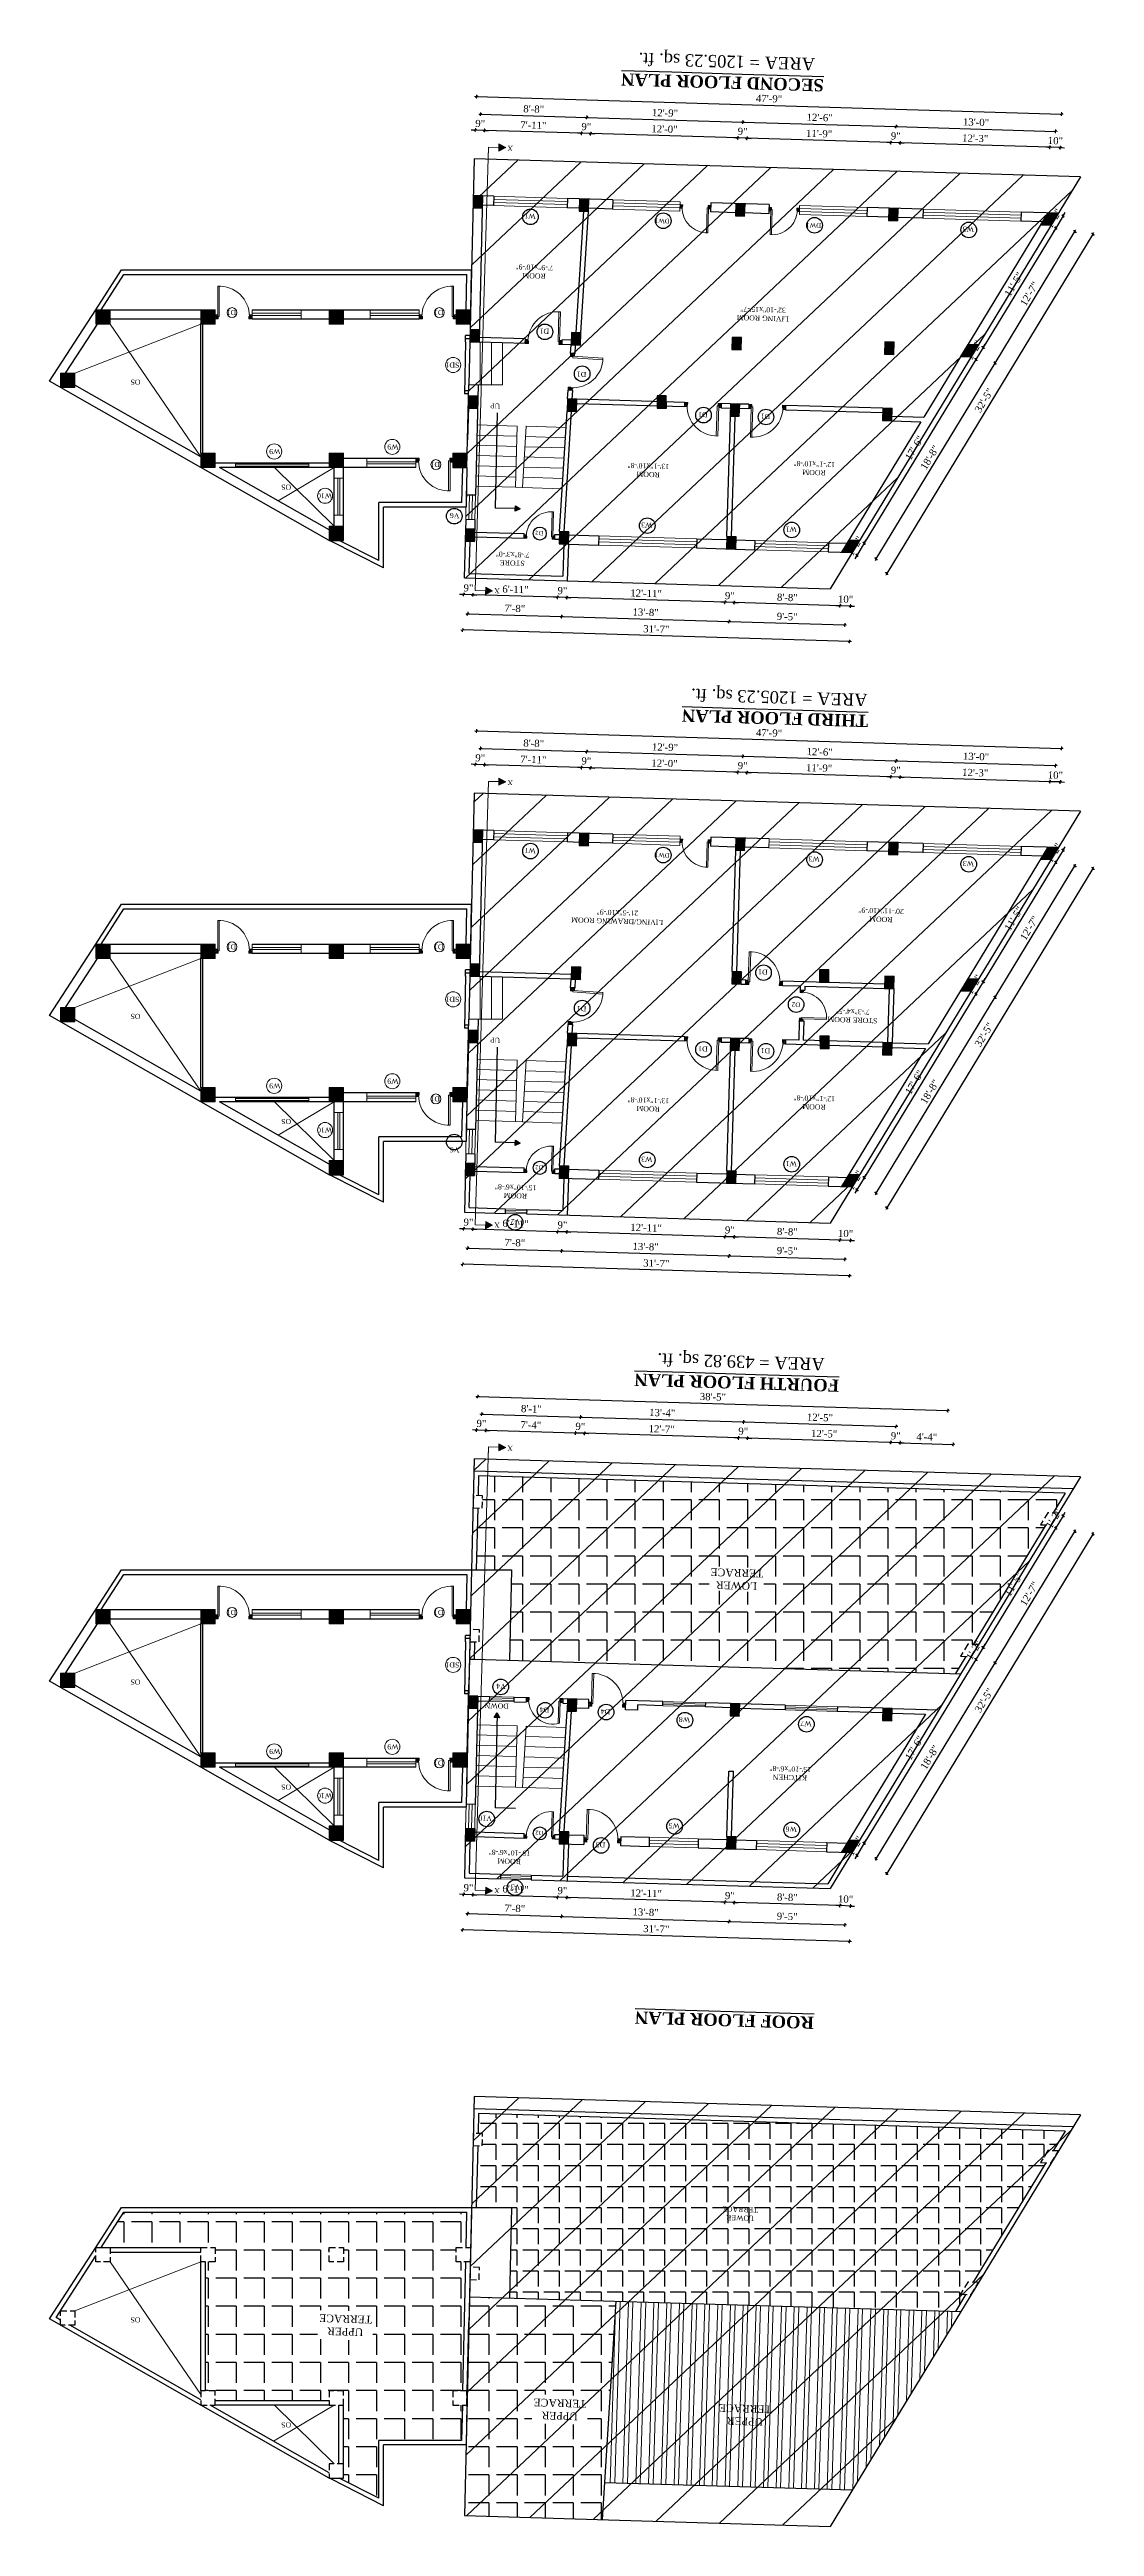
# Model space of a CAD drawing. Header units: inches. Extents: x 4069 to 291496, y -47643 to 12535.
# Drawn here: x 133757 to 134780, y -23210 to -20786 of the extents above; entities that cross this region are included whole.
import ezdxf

# ---------------------------------------------------------------- set-up
doc = ezdxf.new("R2010")
doc.units = ezdxf.units.IN
doc.header["$LTSCALE"] = 5
doc.header["$MEASUREMENT"] = 0
doc.linetypes.add('HIDDEN', pattern=[0.375, 0.25, -0.125])
for name, color, linetype, lineweight in [('A-WALL', 7, 'Continuous', 9), ('Dimension', 7, 'Continuous', 18), ('DOOR', 62, 'Continuous', 0), ('Dw', 2, 'Continuous', 18), ('tefriş', 30, 'Continuous', 9)]:
    doc.layers.add(name, color=color, linetype=linetype, lineweight=lineweight)
doc.layers.add('dim line', color=7, linetype='Continuous', lineweight=15, true_color=0xfab2b2)
doc.layers.add('TEXT', color=6, linetype='Continuous')
doc.layers.add('WALL', color=7, linetype='Continuous')
doc.styles.add('ordinary', font='times.ttf')
doc.dimstyles.new('Copy of 96', dxfattribs={"dimtxt": 7, "dimasz": 4, "dimexe": 0.5, "dimexo": 0.5, "dimgap": 3, "dimtad": 1, "dimdec": 1, "dimzin": 11, "dimdsep": 46, "dimlunit": 4, "dimtxsty": 'ordinary', "dimblk": 'OBLIQUE', "dimcen": 0.09, "dimse1": 1, "dimse2": 1, "dimclrt": 6, "dimazin": 0, "dimtfac": 1, "dimtdec": 1, "dimtix": 1, "dimtmove": 2, "dimatfit": 3, "dimldrblk": 'leader', "dimfxl": 0.5, "dimfxlon": 1, "dimtolj": 1, "dimtzin": 0, "dimarcsym": 0})
pattern_1 = [(180, (260110.024, -46122.01), (-3e-15, -27.5), [20, -7.5]), (270, (260110.024, -46122.01), (27.5, -5e-15), [20, -7.5])]

msp = doc.modelspace()

# ---------------------------------------------------------------- texts
at = {"layer": 'TEXT', "style": 'ordinary'}
for s, height, rotation, p in [('W1', 5, 178.29037351, (134233.35212, -20947.23013)), ('DW1', 4.5, 178.29037351, (134364.79181, -20952.14701)), ('DW1', 4.5, 178.29037351, (134512.95341, -20956.57026)), ('W3', 5, 178.29037351, (134662.46725, -20960.04104)), ('D1', 5, 180, (133940.19371, -21041.31241)), ('D1', 5, 180, (134143.07615, -21041.31241)), ('D1', 5, 178.29037351, (134246.56924, -21059.73052)), ('SD1', 5, 180, (134158.63857, -21092.66936)), ('D1', 5, 178.28959735, (134283.04429, -21101.92282)), ('OS', 5, 180, (133846.40056, -21109.37445)), ('UP', 5, 178.28959735, (134198.6099, -21132.81305)), ('D1', 5, 178.29037351, (134401.84145, -21141.23952)), ('D1', 5, 178.28959735, (134462.9931, -21143.06521)), ('W9', 5, 180, (133983.42492, -21177.32881)), ('W9', 5, 180, (134099.0883, -21172.82881)), ('D1', 5, 180, (134139.75155, -21190.04881)), ('OS', 5, 180, (133993.95324, -21212.20511)), ('W10', 5, 180, (134034.10244, -21220.60616)), ('V6', 5, 178.29037351, (134158.7429, -21240.12151)), ('W3', 5, 178.29037351, (134347.68521, -21249.40323)), ('W1', 5, 178.29037351, (134489.08585, -21253.62464)), ('D2', 4.1665, 178.28959735, (134240.80435, -21257.56602)), ('W1', 5, 178.29037351, (134233.35212, -21567.85167)), ('DW1', 4.5, 178.29037351, (134364.79181, -21572.76855)), ('W3', 5, 178.29037351, (134511.45539, -21576.15424)), ('W3', 5, 178.29037351, (134662.46725, -21580.66258)), ('D1', 5, 180, (133940.19371, -21661.93395)), ('D1', 5, 180, (134143.07615, -21661.93395)), ('D1', 5, 178.28959735, (134460.57304, -21686.74105)), ('SD1', 5, 180, (134158.63857, -21713.2909)), ('OS', 5, 180, (133846.40056, -21729.99599)), ('D1', 5, 178.28959735, (134283.04429, -21722.54436)), ('D2', 4.5, 178.29037351, (134492.50036, -21718.92737)), ('UP', 5, 178.28959735, (134198.6099, -21753.43459)), ('D1', 5, 178.29037351, (134401.84145, -21761.86106)), ('D1', 5, 178.28959735, (134462.9931, -21763.68676)), ('W9', 5, 180, (133983.42492, -21797.95035)), ('W9', 5, 180, (134099.0883, -21793.45035)), ('D1', 5, 180, (134139.75155, -21810.67036)), ('OS', 5, 180, (133993.95324, -21832.82665)), ('W10', 5, 180, (134034.10244, -21841.2277)), ('V6', 5, 178.29037351, (134158.7429, -21860.74305)), ('D2', 4.1665, 178.28959735, (134240.80435, -21878.18756)), ('W3', 5, 178.29037351, (134347.68521, -21870.02477)), ('W1', 5, 178.29037351, (134489.08585, -21874.24618)), ('V2', 5, 178.29037351, (134218.30692, -21930.96576)), ('D1', 5, 180, (133940.19371, -22313.15668)), ('D1', 5, 180, (134143.07615, -22313.15668)), ('SD1', 5, 180, (134158.63857, -22364.51363)), ('OS', 5, 180, (133846.40056, -22381.21872)), ('V4', 5, 178.29037351, (134204.20382, -22385.57486)), ('DOWN', 5, 178.28959735, (134207.25249, -22404.91534)), ('D4', 5, 178.29037351, (134246.79703, -22408.45506)), ('D4', 5, 178.28959735, (134306.44935, -22410.23599)), ('W8', 5, 178.29037351, (134384.54966, -22418.15092)), ('W7', 5, 178.29037351, (134503.54054, -22422.12529)), ('W9', 5, 180, (133983.42492, -22449.17308)), ('W9', 5, 180, (134099.0883, -22444.67308)), ('D1', 5, 180, (134143.07615, -22460.45631)), ('OS', 5, 180, (133993.95324, -22484.04938)), ('W10', 5, 180, (134034.10244, -22492.45043)), ('V10', 5, 178.29037351, (134190.53599, -22514.83014)), ('D2', 4.1665, 178.28959735, (134240.80435, -22529.41029)), ('W5', 5, 178.29037351, (134374.48655, -22522.04763)), ('W6', 5, 178.29037351, (134489.08585, -22525.46891)), ('D5', 5, 178.28959735, (134301.59926, -22540.64934)), ('V3', 5, 178.29037351, (134218.24192, -22581.92098)), ('OS', 5, 180, (133846.40056, -23005.28493)), ('OS', 5, 180, (133993.95324, -23108.11559))]:
    msp.add_text(s, height=height, rotation=rotation, dxfattribs=at).set_placement(p)
at = {"layer": 'TEXT', "char_height": 12, "width": 219.8150831, "attachment_point": 8, "rotation": 178.28959735, "style": 'ordinary'}
for s, insert in [('AREA = 1205.23 sq. ft.', (134420.6395, -20788.29958)), ('{\\fTimes New Roman|b1|i0|c0|p18;\\LSECOND FLOOR PLAN}', (134416.33297, -20812.42256)), ('AREA = 1205.23 sq. ft.', (134472.07529, -21410.4567)), ('{\\fTimes New Roman|b1|i0|c0|p18;\\LTHIRD FLOOR PLAN}', (134467.76875, -21434.57968)), ('AREA = 439.82 sq. ft.', (134434.60785, -22060.56086)), ('{\\fTimes New Roman|b1|i0|c0|p18;\\LFOURTH FLOOR PLAN}', (134430.30131, -22084.68385)), ('{\\fTimes New Roman|b1|i0|c0|p18;\\LROOF FLOOR PLAN}', (134418.24932, -22708.39026))]:
    msp.add_mtext(s, dxfattribs=dict(at, insert=insert))
at = {"layer": 'TEXT', "attachment_point": 8, "rotation": 178.28959735, "style": 'ordinary'}
for s, insert, char_height in [('ROOM\\P7\'-9"x10\'-9"', (134232.02625, -20997.03821), 5), ('LIVING ROOM\\P32\'-10"x15\'-7"', (134455.999, -21038.46292), 5), ('ROOM\\P13\'-1"x10\'-8"', (134343.70571, -21191.32389), 5), ('ROOM\\P12\'-1"x10\'-8"', (134506.10454, -21189.44529), 5), ('STORE\\P7\'-8"x3\'-0"', (134210.81064, -21277.994), 5), ('LIVING/DRAWING ROOM\\P21\'-5"x10\'-9"', (134313.37621, -21628.38881), 5), ('ROOM\\P20\'-11"x10\'-9"', (134571.49121, -21626.59578), 5), ('STORE ROOM\\P7\'-3"x4\'-5"', (134543.69227, -21725.10958), 5), ('ROOM\\P12\'-1"x10\'-8"', (134506.10454, -21810.06683), 5), ('ROOM\\P13\'-1"x10\'-8"', (134343.70571, -21811.94543), 5), ('ROOM\\P15\'-10"x6\'-8"', (134213.75162, -21897.08795), 5), ('LOWER\\PTERRACE', (134430.42721, -22273.09499), 7.5), ('KITCHEN\\P15\'-10"x6\'-8"', (134482.56989, -22466.2657), 5), ('ROOM\\P15\'-10"x6\'-8"', (134207.71097, -22548.25109), 5), ('LOWER\\PTERRACE', (134433.71834, -22897.25929), 5), ('UPPER\\PTERRACE', (134047.29644, -23003.03472), 7.5), ('UPPER\\PTERRACE', (134257.31398, -23085.44153), 7.5), ('UPPER\\PTERRACE', (134438.61988, -23090.85428), 7.5)]:
    msp.add_mtext_dynamic_manual_height_columns(s, width=101.5687276, gutter_width=1720.71691, heights=[0], dxfattribs=dict(at, insert=insert, char_height=char_height))

# ---------------------------------------------------------------- blocks, each defined once
blk = doc.blocks.new('C1a')
at = {"color": 1, "ltscale": 5}
for p, q in [((18657.7, 4625.8), (18648.7, 4625.8)), ((18648.7, 4625.8), (18648.8, 4613.8)), ((18648.8, 4613.8), (18657.8, 4613.8)), ((18657.8, 4613.8), (18657.7, 4625.8))]:
    blk.add_line(p, q, dxfattribs=at)
blk = doc.blocks.new('c2a')
at = {"color": 1, "ltscale": 5}
for p, q in [((18091.6, 4625.8), (18084.8, 4613.8)), ((18084.8, 4613.8), (18095.2, 4613.8)), ((18102, 4625.8), (18091.6, 4625.8)), ((18095.2, 4613.8), (18102, 4625.8))]:
    blk.add_line(p, q, dxfattribs=at)
blk = doc.blocks.new('A$C27B36B59')
at = {"layer": 'DOOR'}
for p, q in [((0, 4), (0, 0)), ((2.5, 4), (0, 4)), ((0, 0), (3, 0)), ((2.5, 2.5), (2.5, 4)), ((3, 2.5), (2.5, 2.5)), ((3, 0), (3, 2.5))]:
    blk.add_line(p, q, dxfattribs=at)
for centre, radius, start, end in [((-1.4, -0.5), 4.75, 22.1411, 72.838), ((1.3, 2.1), 1.64, 45.138, 144.8948), ((2.2, 0.3), 2.49, 83.3149, 152.658), ((0.1, 0.4), 2.05, 349.4875, 93.6805), ((2, -0.5), 2.01, 58.7447, 166.495), ((-0.1, 0.3), 1.13, 343.542, 86.947), ((2.1, -0.4), 1.17, 38.2816, 160.1519)]:
    blk.add_arc(centre, radius, start, end, dxfattribs=at)
blk = doc.blocks.new('D2')
at = {"layer": 'DOOR'}
for p, q in [((74474, 24047.6), (74474, 24018.1)), ((74474, 24047.6), (74475.5, 24047.6)), ((74475.5, 24047.6), (74475.5, 24018.1))]:
    blk.add_line(p, q, dxfattribs=at)
blk.add_arc((74474, 24047.6), 29.5, 180, 272.9146, dxfattribs=at)
at = {"layer": 'DOOR', "xscale": -1, "rotation": 180}
blk.add_blockref('A$C27B36B59', (74442, 24050.1), dxfattribs=at)
at = {"layer": 'DOOR', "rotation": 180}
blk.add_blockref('A$C27B36B59', (74478, 24050.1), dxfattribs=at)
blk = doc.blocks.new('x-x')
at = {"ltscale": 5}
for points in [[(11364, -701.5), (11364, -694.5), (11357.1, -698.1)], [(11364, -1135.5), (11364, -1128.5), (11357.1, -1132.1)]]:
    blk.add_hatch(color=256, dxfattribs=at).paths.add_polyline_path(points)
for p, q in [((11364, -694.5), (11357.1, -698.1)), ((11357.1, -698.1), (11364, -701.5)), ((11364, -701.5), (11364, -694.5)), ((11374.1, -698.1), (11364, -698.1)), ((11374.1, -698.1), (11374.1, -1132.1)), ((11364, -1128.5), (11357.1, -1132.1)), ((11357.1, -1132.1), (11364, -1135.5)), ((11364, -1135.5), (11364, -1128.5)), ((11374.1, -1132.1), (11364, -1132.1))]:
    blk.add_line(p, q, dxfattribs=at)
at = {"layer": 'A-WALL', "color": 1, "ltscale": 5}
blk.add_line((11374.1, -1120.1), (11374.1, -1132.1), dxfattribs=at)
at = {"layer": 'TEXT', "style": 'ordinary'}
for p in [(11350.1, -701), (11350.1, -1134.1)]:
    blk.add_text('X', height=5, dxfattribs=at).set_placement(p)
blk = doc.blocks.new('oblique')
at = {"color": 0, "lineweight": -2}
blk.add_line((0.25, 0.25), (-0.25, -0.25), dxfattribs=at)
at = {"layer": 'dim line', "lineweight": 9}
for p, q in [((-0.4375, 0), (0.4375, 0)), ((0, 0.4375), (0, -0.4375))]:
    blk.add_line(p, q, dxfattribs=at)
blk = doc.blocks.new('*D3647')
at = {"layer": 'A-WALL', "color": 0, "lineweight": -2, "ltscale": 50, "transparency": 16777216}
blk.add_line((134180.5, -22121.6), (134277.3, -22124.5), dxfattribs=at)
at = {"layer": 'Defpoints', "color": 0, "ltscale": 50, "transparency": 16777216}
for p in [(134277.3, -22124.5), (134172.2, -22397.4), (134269, -22400.3)]:
    blk.add_point(p, dxfattribs=at)
at = {"layer": 'A-WALL', "color": 0, "lineweight": -2, "ltscale": 50, "transparency": 16777216, "xscale": 4, "yscale": 4, "zscale": 4}
for p, rotation in [((134180.5, -22121.6), 178.289985428504), ((134277.3, -22124.5), 358.289985428504)]:
    blk.add_blockref('oblique', p, dxfattribs=dict(at, rotation=rotation))
at = {"layer": 'A-WALL', "color": 6, "ltscale": 50, "transparency": 16777216, "insert": (134229.1, -22116.5), "char_height": 7, "attachment_point": 5, "rotation": 358.29, "style": 'ordinary'}
blk.add_mtext('\\A1;8\'-1"', dxfattribs=at)
blk = doc.blocks.new('_OBLIQUE')
at = {"color": 0, "linetype": 'ByBlock'}
blk.add_line((-0.5, -0.5), (0.5, 0.5), dxfattribs=at)
blk = doc.blocks.new('leader')
at = {"layer": 'Dimension'}
for p, q in [((-4.42, 0), (4.42, 0)), ((0, -4.33), (0, 4.33))]:
    blk.add_line(p, q, dxfattribs=at)
blk = doc.blocks.new('*D3648')
at = {"layer": 'A-WALL', "color": 0, "lineweight": -2, "ltscale": 50, "transparency": 16777216}
blk.add_line((134277.3, -22124.5), (134436.8, -22129.2), dxfattribs=at)
at = {"layer": 'Defpoints', "color": 0, "ltscale": 50, "transparency": 16777216}
for p in [(134436.8, -22129.2), (134269, -22400.3), (134428.6, -22405)]:
    blk.add_point(p, dxfattribs=at)
at = {"layer": 'A-WALL', "color": 0, "lineweight": -2, "ltscale": 50, "transparency": 16777216, "xscale": 4, "yscale": 4, "zscale": 4}
for p, rotation in [((134277.3, -22124.5), 178.2899854285127), ((134436.8, -22129.2), 358.2899854285127)]:
    blk.add_blockref('oblique', p, dxfattribs=dict(at, rotation=rotation))
at = {"layer": 'A-WALL', "color": 6, "ltscale": 50, "transparency": 16777216, "insert": (134357.2, -22120.3), "char_height": 7, "attachment_point": 5, "rotation": 358.29, "style": 'ordinary'}
blk.add_mtext('\\A1;13\'-4"', dxfattribs=at)
blk = doc.blocks.new('*D3649')
at = {"layer": 'A-WALL', "color": 0, "lineweight": -2, "ltscale": 50, "transparency": 16777216}
blk.add_line((134436.8, -22129.2), (134586.1, -22133.7), dxfattribs=at)
at = {"layer": 'Defpoints', "color": 0, "ltscale": 50, "transparency": 16777216}
for p in [(134586.1, -22133.7), (134428.6, -22405), (134577.8, -22409.5)]:
    blk.add_point(p, dxfattribs=at)
at = {"layer": 'A-WALL', "color": 0, "lineweight": -2, "ltscale": 50, "transparency": 16777216, "xscale": 4, "yscale": 4, "zscale": 4}
for p, rotation in [((134436.8, -22129.2), 178.2899854285127), ((134586.1, -22133.7), 358.2899854285127)]:
    blk.add_blockref('oblique', p, dxfattribs=dict(at, rotation=rotation))
at = {"layer": 'A-WALL', "color": 6, "ltscale": 50, "transparency": 16777216, "insert": (134511.6, -22124.9), "char_height": 7, "attachment_point": 5, "rotation": 358.29, "style": 'ordinary'}
blk.add_mtext('\\A1;12\'-5"', dxfattribs=at)
blk = doc.blocks.new('*D3650')
at = {"layer": 'A-WALL', "color": 0, "lineweight": -2, "ltscale": 50, "transparency": 16777216}
blk.add_line((134176.5, -22104.4), (134636.8, -22118.2), dxfattribs=at)
at = {"layer": 'Defpoints', "color": 0, "ltscale": 50, "transparency": 16777216}
for p in [(134636.8, -22118.2), (134167.7, -22397.2), (134628, -22411)]:
    blk.add_point(p, dxfattribs=at)
at = {"layer": 'A-WALL', "color": 0, "lineweight": -2, "ltscale": 50, "transparency": 16777216, "xscale": 4, "yscale": 4, "zscale": 4}
for p, rotation in [((134176.5, -22104.4), 178.2899854285127), ((134636.8, -22118.2), 358.2899854285127)]:
    blk.add_blockref('oblique', p, dxfattribs=dict(at, rotation=rotation))
at = {"layer": 'A-WALL', "color": 6, "ltscale": 50, "transparency": 16777216, "insert": (134406.8, -22104.7), "char_height": 7, "attachment_point": 5, "rotation": 358.29, "style": 'ordinary'}
blk.add_mtext('\\A1;38\'-5"', dxfattribs=at)
blk = doc.blocks.new('*D3651')
at = {"layer": 'A-WALL', "color": 0, "lineweight": -2, "ltscale": 50, "transparency": 16777216}
for p, q in [((134749.7, -22221.2), (134742.5, -22233)), ((134749.7, -22221.2), (134751.8, -22217.7)), ((134742.5, -22233), (134740.4, -22236.4))]:
    blk.add_line(p, q, dxfattribs=at)
at = {"layer": 'Defpoints', "color": 0, "ltscale": 50, "transparency": 16777216}
for p in [(134745.1, -22218.4), (134738, -22230.2), (134742.5, -22233)]:
    blk.add_point(p, dxfattribs=at)
at = {"layer": 'A-WALL', "color": 0, "lineweight": -2, "ltscale": 50, "transparency": 16777216, "xscale": 4, "yscale": 4, "zscale": 4}
for p, rotation in [((134749.7, -22221.2), 238.7014709228844), ((134742.5, -22233), 58.70147092288438)]:
    blk.add_blockref('oblique', p, dxfattribs=dict(at, rotation=rotation))
at = {"layer": 'A-WALL', "color": 6, "ltscale": 50, "transparency": 16777216, "insert": (134740.5, -22223.7), "char_height": 7, "attachment_point": 5, "rotation": 58.7015, "style": 'ordinary'}
blk.add_mtext('\\A1;1\'-2"', dxfattribs=at)
blk = doc.blocks.new('*D3652')
at = {"layer": 'A-WALL', "color": 0, "lineweight": -2, "ltscale": 50, "transparency": 16777216}
blk.add_line((134742.5, -22233), (134671.4, -22349.9), dxfattribs=at)
at = {"layer": 'Defpoints', "color": 0, "ltscale": 50, "transparency": 16777216}
for p in [(134738, -22230.2), (134666.9, -22347.1), (134671.4, -22349.9)]:
    blk.add_point(p, dxfattribs=at)
at = {"layer": 'A-WALL', "color": 0, "lineweight": -2, "ltscale": 50, "transparency": 16777216, "xscale": 4, "yscale": 4, "zscale": 4}
for p, rotation in [((134742.5, -22233), 58.70147092371825), ((134671.4, -22349.9), 238.7014709237183)]:
    blk.add_blockref('oblique', p, dxfattribs=dict(at, rotation=rotation))
at = {"layer": 'A-WALL', "color": 6, "ltscale": 50, "transparency": 16777216, "insert": (134701.4, -22288), "char_height": 7, "attachment_point": 5, "rotation": 58.7015, "style": 'ordinary'}
blk.add_mtext('\\A1;11\'-5"', dxfattribs=at)
blk = doc.blocks.new('*D3653')
at = {"layer": 'A-WALL', "color": 0, "lineweight": -2, "ltscale": 50, "transparency": 16777216}
for p, q in [((134664.3, -22361.7), (134662.2, -22365.1)), ((134671.4, -22349.9), (134664.3, -22361.7)), ((134671.4, -22349.9), (134673.5, -22346.5))]:
    blk.add_line(p, q, dxfattribs=at)
at = {"layer": 'Defpoints', "color": 0, "ltscale": 50, "transparency": 16777216}
for p in [(134659.7, -22358.9), (134664.3, -22361.7), (134666.9, -22347.1)]:
    blk.add_point(p, dxfattribs=at)
at = {"layer": 'A-WALL', "color": 0, "lineweight": -2, "ltscale": 50, "transparency": 16777216, "xscale": 4, "yscale": 4, "zscale": 4}
for p, rotation in [((134664.3, -22361.7), 58.70147092371821), ((134671.4, -22349.9), 238.7014709237183)]:
    blk.add_blockref('oblique', p, dxfattribs=dict(at, rotation=rotation))
at = {"layer": 'A-WALL', "color": 6, "ltscale": 50, "transparency": 16777216, "insert": (134662.3, -22352.4), "char_height": 7, "attachment_point": 5, "rotation": 58.7015, "style": 'ordinary'}
blk.add_mtext('\\A1;1\'-2"', dxfattribs=at)
blk = doc.blocks.new('*D3654')
at = {"layer": 'A-WALL', "color": 0, "lineweight": -2, "ltscale": 50, "transparency": 16777216}
blk.add_line((134664.3, -22361.7), (134554.9, -22541.5), dxfattribs=at)
at = {"layer": 'Defpoints', "color": 0, "ltscale": 50, "transparency": 16777216}
for p in [(134659.7, -22358.9), (134550.4, -22538.7), (134554.9, -22541.5)]:
    blk.add_point(p, dxfattribs=at)
at = {"layer": 'A-WALL', "color": 0, "lineweight": -2, "ltscale": 50, "transparency": 16777216, "xscale": 4, "yscale": 4, "zscale": 4}
for p, rotation in [((134664.3, -22361.7), 58.70147092371825), ((134554.9, -22541.5), 238.7014709237183)]:
    blk.add_blockref('oblique', p, dxfattribs=dict(at, rotation=rotation))
at = {"layer": 'A-WALL', "color": 6, "ltscale": 50, "transparency": 16777216, "insert": (134604, -22448.2), "char_height": 7, "attachment_point": 5, "rotation": 58.7015, "style": 'ordinary'}
blk.add_mtext('\\A1;17\'-6"', dxfattribs=at)
blk = doc.blocks.new('*D3655')
at = {"layer": 'A-WALL', "color": 0, "lineweight": -2, "ltscale": 50, "transparency": 16777216}
for p, q in [((134554.9, -22541.5), (134557, -22538.1)), ((134547.8, -22553.3), (134545.7, -22556.7)), ((134554.9, -22541.5), (134547.8, -22553.3))]:
    blk.add_line(p, q, dxfattribs=at)
at = {"layer": 'Defpoints', "color": 0, "ltscale": 50, "transparency": 16777216}
for p in [(134543.2, -22550.5), (134547.8, -22553.3), (134550.4, -22538.7)]:
    blk.add_point(p, dxfattribs=at)
at = {"layer": 'A-WALL', "color": 0, "lineweight": -2, "ltscale": 50, "transparency": 16777216, "xscale": 4, "yscale": 4, "zscale": 4}
for p, rotation in [((134547.8, -22553.3), 58.70147092371821), ((134554.9, -22541.5), 238.7014709237183)]:
    blk.add_blockref('oblique', p, dxfattribs=dict(at, rotation=rotation))
at = {"layer": 'A-WALL', "color": 6, "ltscale": 50, "transparency": 16777216, "insert": (134545.8, -22544), "char_height": 7, "attachment_point": 5, "rotation": 58.7015, "style": 'ordinary'}
blk.add_mtext('\\A1;1\'-2"', dxfattribs=at)
blk = doc.blocks.new('*D3656')
at = {"layer": 'A-WALL', "color": 0, "lineweight": -2, "ltscale": 50, "transparency": 16777216}
blk.add_line((134566.6, -22556.6), (134683.1, -22365), dxfattribs=at)
at = {"layer": 'Defpoints', "color": 0, "ltscale": 50, "transparency": 16777216}
for p in [(134663.3, -22353), (134683.1, -22365), (134546.8, -22544.6)]:
    blk.add_point(p, dxfattribs=at)
at = {"layer": 'A-WALL', "color": 0, "lineweight": -2, "ltscale": 50, "transparency": 16777216, "xscale": 4, "yscale": 4, "zscale": 4}
for p, rotation in [((134683.1, -22365), 58.701470922782), ((134566.6, -22556.6), 238.701470922782)]:
    blk.add_blockref('oblique', p, dxfattribs=dict(at, rotation=rotation))
at = {"layer": 'A-WALL', "color": 6, "ltscale": 50, "transparency": 16777216, "insert": (134619.2, -22457.4), "char_height": 7, "attachment_point": 5, "rotation": 58.7015, "style": 'ordinary'}
blk.add_mtext('\\A1;18\'-8"', dxfattribs=at)
blk = doc.blocks.new('*D3657')
at = {"layer": 'A-WALL', "color": 0, "lineweight": -2, "ltscale": 50, "transparency": 16777216}
blk.add_line((134683.1, -22365), (134761.3, -22236.3), dxfattribs=at)
at = {"layer": 'Defpoints', "color": 0, "ltscale": 50, "transparency": 16777216}
for p in [(134741.5, -22224.3), (134761.3, -22236.3), (134663.3, -22353)]:
    blk.add_point(p, dxfattribs=at)
at = {"layer": 'A-WALL', "color": 0, "lineweight": -2, "ltscale": 50, "transparency": 16777216, "xscale": 4, "yscale": 4, "zscale": 4}
for p, rotation in [((134761.3, -22236.3), 58.70147092371824), ((134683.1, -22365), 238.7014709237183)]:
    blk.add_blockref('oblique', p, dxfattribs=dict(at, rotation=rotation))
at = {"layer": 'A-WALL', "color": 6, "ltscale": 50, "transparency": 16777216, "insert": (134716.6, -22297.3), "char_height": 7, "attachment_point": 5, "rotation": 58.7015, "style": 'ordinary'}
blk.add_mtext('\\A1;12\'-7"', dxfattribs=at)
blk = doc.blocks.new('*D3658')
at = {"layer": 'A-WALL', "color": 0, "lineweight": -2, "ltscale": 50, "transparency": 16777216}
blk.add_line((134778.9, -22238.9), (134577, -22571), dxfattribs=at)
at = {"layer": 'Defpoints', "color": 0, "ltscale": 50, "transparency": 16777216}
for p in [(134745.1, -22218.4), (134543.2, -22550.5), (134577, -22571)]:
    blk.add_point(p, dxfattribs=at)
at = {"layer": 'A-WALL', "color": 0, "lineweight": -2, "ltscale": 50, "transparency": 16777216, "xscale": 4, "yscale": 4, "zscale": 4}
for p, rotation in [((134778.9, -22238.9), 58.70147092277318), ((134577, -22571), 238.7014709227732)]:
    blk.add_blockref('oblique', p, dxfattribs=dict(at, rotation=rotation))
at = {"layer": 'A-WALL', "color": 6, "ltscale": 50, "transparency": 16777216, "insert": (134672.3, -22401.6), "char_height": 7, "attachment_point": 5, "rotation": 58.7015, "style": 'ordinary'}
blk.add_mtext('\\A1;32\'-5"', dxfattribs=at)
blk = doc.blocks.new('*D3659')
at = {"layer": 'A-WALL', "color": 0, "lineweight": -2, "ltscale": 50, "transparency": 16777216}
for p, q in [((134531.3, -22602.5), (134527.3, -22602.4)), ((134541.6, -22602.9), (134531.3, -22602.5)), ((134541.6, -22602.9), (134545.6, -22603))]:
    blk.add_line(p, q, dxfattribs=at)
at = {"layer": 'Defpoints', "color": 0, "ltscale": 50, "transparency": 16777216}
for p in [(134532.9, -22550.2), (134543.2, -22550.5), (134531.3, -22602.5)]:
    blk.add_point(p, dxfattribs=at)
at = {"layer": 'A-WALL', "color": 0, "lineweight": -2, "ltscale": 50, "transparency": 16777216, "xscale": 4, "yscale": 4, "zscale": 4}
for p, rotation in [((134531.3, -22602.5), 358.2899854285528), ((134541.6, -22602.9), 178.2899854285528)]:
    blk.add_blockref('oblique', p, dxfattribs=dict(at, rotation=rotation))
at = {"layer": 'A-WALL', "color": 6, "ltscale": 50, "transparency": 16777216, "insert": (134536.7, -22596.1), "char_height": 7, "attachment_point": 5, "rotation": 358.29, "style": 'ordinary'}
blk.add_mtext('\\A1;10"', dxfattribs=at)
blk = doc.blocks.new('*D3660')
at = {"layer": 'A-WALL', "color": 0, "lineweight": -2, "ltscale": 50, "transparency": 16777216}
blk.add_line((134531.3, -22602.5), (134427.7, -22599.5), dxfattribs=at)
at = {"layer": 'Defpoints', "color": 0, "ltscale": 50, "transparency": 16777216}
for p in [(134429.2, -22547.1), (134532.9, -22550.2), (134427.7, -22599.5)]:
    blk.add_point(p, dxfattribs=at)
at = {"layer": 'A-WALL', "color": 0, "lineweight": -2, "ltscale": 50, "transparency": 16777216, "xscale": 4, "yscale": 4, "zscale": 4}
for p, rotation in [((134427.7, -22599.5), 178.2899854285127), ((134531.3, -22602.5), 358.2899854285127)]:
    blk.add_blockref('oblique', p, dxfattribs=dict(at, rotation=rotation))
at = {"layer": 'A-WALL', "color": 6, "ltscale": 50, "transparency": 16777216, "insert": (134479.7, -22594.4), "char_height": 7, "attachment_point": 5, "rotation": 358.29, "style": 'ordinary'}
blk.add_mtext('\\A1;8\'-8"', dxfattribs=at)
blk = doc.blocks.new('*D3661')
at = {"layer": 'A-WALL', "color": 0, "lineweight": -2, "ltscale": 50, "transparency": 16777216}
for p, q in [((134418.7, -22599.2), (134414.7, -22599.1)), ((134427.7, -22599.5), (134418.7, -22599.2)), ((134427.7, -22599.5), (134431.7, -22599.6))]:
    blk.add_line(p, q, dxfattribs=at)
at = {"layer": 'Defpoints', "color": 0, "ltscale": 50, "transparency": 16777216}
for p in [(134420.3, -22546.8), (134429.2, -22547.1), (134418.7, -22599.2)]:
    blk.add_point(p, dxfattribs=at)
at = {"layer": 'A-WALL', "color": 0, "lineweight": -2, "ltscale": 50, "transparency": 16777216, "xscale": 4, "yscale": 4, "zscale": 4}
for p, rotation in [((134418.7, -22599.2), 358.2899854285127), ((134427.7, -22599.5), 178.2899854285127)]:
    blk.add_blockref('oblique', p, dxfattribs=dict(at, rotation=rotation))
at = {"layer": 'A-WALL', "color": 6, "ltscale": 50, "transparency": 16777216, "insert": (134423.4, -22592.8), "char_height": 7, "attachment_point": 5, "rotation": 358.29, "style": 'ordinary'}
blk.add_mtext('\\A1;9"', dxfattribs=at)
blk = doc.blocks.new('*D3662')
at = {"layer": 'A-WALL', "color": 0, "lineweight": -2, "ltscale": 50, "transparency": 16777216}
blk.add_line((134418.7, -22599.2), (134263.8, -22594.6), dxfattribs=at)
at = {"layer": 'Defpoints', "color": 0, "ltscale": 50, "transparency": 16777216}
for p in [(134265.3, -22542.2), (134420.3, -22546.8), (134263.8, -22594.6)]:
    blk.add_point(p, dxfattribs=at)
at = {"layer": 'A-WALL', "color": 0, "lineweight": -2, "ltscale": 50, "transparency": 16777216, "xscale": 4, "yscale": 4, "zscale": 4}
for p, rotation in [((134263.8, -22594.6), 178.2899854285127), ((134418.7, -22599.2), 358.2899854285127)]:
    blk.add_blockref('oblique', p, dxfattribs=dict(at, rotation=rotation))
at = {"layer": 'A-WALL', "color": 6, "ltscale": 50, "transparency": 16777216, "insert": (134341.4, -22590.4), "char_height": 7, "attachment_point": 5, "rotation": 358.29, "style": 'ordinary'}
blk.add_mtext('\\A1;12\'-11"', dxfattribs=at)
blk = doc.blocks.new('*D3663')
at = {"layer": 'A-WALL', "color": 0, "lineweight": -2, "ltscale": 50, "transparency": 16777216}
for p, q in [((134254.8, -22594.3), (134250.8, -22594.2)), ((134263.8, -22594.6), (134254.8, -22594.3)), ((134263.8, -22594.6), (134267.8, -22594.7))]:
    blk.add_line(p, q, dxfattribs=at)
at = {"layer": 'Defpoints', "color": 0, "ltscale": 50, "transparency": 16777216}
for p in [(134256.3, -22541.9), (134265.3, -22542.2), (134254.8, -22594.3)]:
    blk.add_point(p, dxfattribs=at)
at = {"layer": 'A-WALL', "color": 0, "lineweight": -2, "ltscale": 50, "transparency": 16777216, "xscale": 4, "yscale": 4, "zscale": 4}
for p, rotation in [((134254.8, -22594.3), 358.2899854285127), ((134263.8, -22594.6), 178.2899854285127)]:
    blk.add_blockref('oblique', p, dxfattribs=dict(at, rotation=rotation))
at = {"layer": 'A-WALL', "color": 6, "ltscale": 50, "transparency": 16777216, "insert": (134259.5, -22587.9), "char_height": 7, "attachment_point": 5, "rotation": 358.29, "style": 'ordinary'}
blk.add_mtext('\\A1;9"', dxfattribs=at)
blk = doc.blocks.new('*D3664')
at = {"layer": 'A-WALL', "color": 0, "lineweight": -2, "ltscale": 50, "transparency": 16777216}
blk.add_line((134254.8, -22594.3), (134171.8, -22591.8), dxfattribs=at)
at = {"layer": 'Defpoints', "color": 0, "ltscale": 50, "transparency": 16777216}
for p in [(134173.4, -22539.5), (134256.3, -22541.9), (134171.8, -22591.8)]:
    blk.add_point(p, dxfattribs=at)
at = {"layer": 'A-WALL', "color": 0, "lineweight": -2, "ltscale": 50, "transparency": 16777216, "xscale": 4, "yscale": 4, "zscale": 4}
for p, rotation in [((134171.8, -22591.8), 178.2899854285127), ((134254.8, -22594.3), 358.2899854285127)]:
    blk.add_blockref('oblique', p, dxfattribs=dict(at, rotation=rotation))
at = {"layer": 'A-WALL', "color": 6, "ltscale": 50, "transparency": 16777216, "insert": (134213.5, -22586.5), "char_height": 7, "attachment_point": 5, "rotation": 358.29, "style": 'ordinary'}
blk.add_mtext('\\A1;6\'-11"', dxfattribs=at)
blk = doc.blocks.new('*D3665')
at = {"layer": 'A-WALL', "color": 0, "lineweight": -2, "ltscale": 50, "transparency": 16777216}
for p, q in [((134162.8, -22591.5), (134158.8, -22591.4)), ((134171.8, -22591.8), (134162.8, -22591.5)), ((134171.8, -22591.8), (134175.8, -22591.9))]:
    blk.add_line(p, q, dxfattribs=at)
at = {"layer": 'Defpoints', "color": 0, "ltscale": 50, "transparency": 16777216}
for p in [(134164.4, -22539.2), (134173.4, -22539.5), (134162.8, -22591.5)]:
    blk.add_point(p, dxfattribs=at)
at = {"layer": 'A-WALL', "color": 0, "lineweight": -2, "ltscale": 50, "transparency": 16777216, "xscale": 4, "yscale": 4, "zscale": 4}
for p, rotation in [((134162.8, -22591.5), 358.2899854285127), ((134171.8, -22591.8), 178.2899854285127)]:
    blk.add_blockref('oblique', p, dxfattribs=dict(at, rotation=rotation))
at = {"layer": 'A-WALL', "color": 6, "ltscale": 50, "transparency": 16777216, "insert": (134167.5, -22585.1), "char_height": 7, "attachment_point": 5, "rotation": 358.29, "style": 'ordinary'}
blk.add_mtext('\\A1;9"', dxfattribs=at)
blk = doc.blocks.new('*D3666')
at = {"layer": 'A-WALL', "color": 0, "lineweight": -2, "ltscale": 50, "transparency": 16777216}
blk.add_line((134166.7, -22610.3), (134258.7, -22613.1), dxfattribs=at)
at = {"layer": 'Defpoints', "color": 0, "ltscale": 50, "transparency": 16777216}
for p in [(134168.9, -22539.3), (134260.8, -22542.1), (134258.7, -22613.1)]:
    blk.add_point(p, dxfattribs=at)
at = {"layer": 'A-WALL', "color": 0, "lineweight": -2, "ltscale": 50, "transparency": 16777216, "xscale": 4, "yscale": 4, "zscale": 4}
for p, rotation in [((134166.7, -22610.3), 178.289985428504), ((134258.7, -22613.1), 358.289985428504)]:
    blk.add_blockref('oblique', p, dxfattribs=dict(at, rotation=rotation))
at = {"layer": 'A-WALL', "color": 6, "ltscale": 50, "transparency": 16777216, "insert": (134212.9, -22605.2), "char_height": 7, "attachment_point": 5, "rotation": 358.29, "style": 'ordinary'}
blk.add_mtext('\\A1;7\'-8"', dxfattribs=at)
blk = doc.blocks.new('*D3667')
at = {"layer": 'A-WALL', "color": 0, "lineweight": -2, "ltscale": 50, "transparency": 16777216}
blk.add_line((134258.7, -22613.1), (134422.6, -22618), dxfattribs=at)
at = {"layer": 'Defpoints', "color": 0, "ltscale": 50, "transparency": 16777216}
for p in [(134260.8, -22542.1), (134424.8, -22547), (134422.6, -22618)]:
    blk.add_point(p, dxfattribs=at)
at = {"layer": 'A-WALL', "color": 0, "lineweight": -2, "ltscale": 50, "transparency": 16777216, "xscale": 4, "yscale": 4, "zscale": 4}
for p, rotation in [((134258.7, -22613.1), 178.2899854285127), ((134422.6, -22618), 358.2899854285127)]:
    blk.add_blockref('oblique', p, dxfattribs=dict(at, rotation=rotation))
at = {"layer": 'A-WALL', "color": 6, "ltscale": 50, "transparency": 16777216, "insert": (134340.9, -22609), "char_height": 7, "attachment_point": 5, "rotation": 358.29, "style": 'ordinary'}
blk.add_mtext('\\A1;13\'-8"', dxfattribs=at)
blk = doc.blocks.new('*D3668')
at = {"layer": 'A-WALL', "color": 0, "lineweight": -2, "ltscale": 50, "transparency": 16777216}
blk.add_line((134422.6, -22618), (134535.9, -22621.4), dxfattribs=at)
at = {"layer": 'Defpoints', "color": 0, "ltscale": 50, "transparency": 16777216}
for p in [(134424.8, -22547), (134538, -22550.4), (134535.9, -22621.4)]:
    blk.add_point(p, dxfattribs=at)
at = {"layer": 'A-WALL', "color": 0, "lineweight": -2, "ltscale": 50, "transparency": 16777216, "xscale": 4, "yscale": 4, "zscale": 4}
for p, rotation in [((134422.6, -22618), 178.2899854285127), ((134535.9, -22621.4), 358.2899854285127)]:
    blk.add_blockref('oblique', p, dxfattribs=dict(at, rotation=rotation))
at = {"layer": 'A-WALL', "color": 6, "ltscale": 50, "transparency": 16777216, "insert": (134479.5, -22613.1), "char_height": 7, "attachment_point": 5, "rotation": 358.29, "style": 'ordinary'}
blk.add_mtext('\\A1;9\'-5"', dxfattribs=at)
blk = doc.blocks.new('*D3669')
at = {"layer": 'A-WALL', "color": 0, "lineweight": -2, "ltscale": 50, "transparency": 16777216}
blk.add_line((134540.6, -22637.5), (134161.8, -22626.2), dxfattribs=at)
at = {"layer": 'Defpoints', "color": 0, "ltscale": 50, "transparency": 16777216}
for p in [(134164.4, -22539.2), (134543.2, -22550.5), (134161.8, -22626.2)]:
    blk.add_point(p, dxfattribs=at)
at = {"layer": 'A-WALL', "color": 0, "lineweight": -2, "ltscale": 50, "transparency": 16777216, "xscale": 4, "yscale": 4, "zscale": 4}
for p, rotation in [((134161.8, -22626.2), 178.2899854285127), ((134540.6, -22637.5), 358.2899854285127)]:
    blk.add_blockref('oblique', p, dxfattribs=dict(at, rotation=rotation))
at = {"layer": 'A-WALL', "color": 6, "ltscale": 50, "transparency": 16777216, "insert": (134351.4, -22625.3), "char_height": 7, "attachment_point": 5, "rotation": 358.29, "style": 'ordinary'}
blk.add_mtext('\\A1;31\'-7"', dxfattribs=at)
blk = doc.blocks.new('*D3670')
at = {"layer": 'A-WALL', "color": 0, "lineweight": -2, "ltscale": 50, "transparency": 16777216}
for p, q in [((134581.1, -22149.3), (134577.1, -22149.2)), ((134590.1, -22149.6), (134581.1, -22149.3)), ((134590.1, -22149.6), (134594.1, -22149.7))]:
    blk.add_line(p, q, dxfattribs=at)
at = {"layer": 'Defpoints', "color": 0, "ltscale": 50, "transparency": 16777216}
for p in [(134581.1, -22149.3), (134573.3, -22409.3), (134582.3, -22409.6)]:
    blk.add_point(p, dxfattribs=at)
at = {"layer": 'A-WALL', "color": 0, "lineweight": -2, "ltscale": 50, "transparency": 16777216, "xscale": 4, "yscale": 4, "zscale": 4}
for p, rotation in [((134581.1, -22149.3), 358.2899854285127), ((134590.1, -22149.6), 178.2899854285127)]:
    blk.add_blockref('oblique', p, dxfattribs=dict(at, rotation=rotation))
at = {"layer": 'A-WALL', "color": 6, "ltscale": 50, "transparency": 16777216, "insert": (134585.8, -22142.9), "char_height": 7, "attachment_point": 5, "rotation": 358.29, "style": 'ordinary'}
blk.add_mtext('\\A1;9"', dxfattribs=at)
blk = doc.blocks.new('*D3694')
at = {"layer": 'A-WALL', "color": 0, "lineweight": -2, "ltscale": 50, "transparency": 16777216}
blk.add_line((134590.1, -22149.6), (134440.8, -22145.1), dxfattribs=at)
at = {"layer": 'Defpoints', "color": 0, "ltscale": 50, "transparency": 16777216}
for p in [(134440.8, -22145.1), (134433.1, -22405.2), (134582.3, -22409.6)]:
    blk.add_point(p, dxfattribs=at)
at = {"layer": 'A-WALL', "color": 0, "lineweight": -2, "ltscale": 50, "transparency": 16777216, "xscale": 4, "yscale": 4, "zscale": 4}
for p, rotation in [((134440.8, -22145.1), 178.2899854285127), ((134590.1, -22149.6), 358.2899854285127)]:
    blk.add_blockref('oblique', p, dxfattribs=dict(at, rotation=rotation))
at = {"layer": 'A-WALL', "color": 6, "ltscale": 50, "transparency": 16777216, "insert": (134515.7, -22140.8), "char_height": 7, "attachment_point": 5, "rotation": 358.29, "style": 'ordinary'}
blk.add_mtext('\\A1;12\'-5"', dxfattribs=at)
blk = doc.blocks.new('*D3695')
at = {"layer": 'A-WALL', "color": 0, "lineweight": -2, "ltscale": 50, "transparency": 16777216}
for p, q in [((134431.8, -22144.9), (134427.8, -22144.8)), ((134440.8, -22145.1), (134431.8, -22144.9)), ((134440.8, -22145.1), (134444.8, -22145.3))]:
    blk.add_line(p, q, dxfattribs=at)
at = {"layer": 'Defpoints', "color": 0, "ltscale": 50, "transparency": 16777216}
for p in [(134431.8, -22144.9), (134424.1, -22404.9), (134433.1, -22405.2)]:
    blk.add_point(p, dxfattribs=at)
at = {"layer": 'A-WALL', "color": 0, "lineweight": -2, "ltscale": 50, "transparency": 16777216, "xscale": 4, "yscale": 4, "zscale": 4}
for p, rotation in [((134431.8, -22144.9), 358.2899854285127), ((134440.8, -22145.1), 178.2899854285127)]:
    blk.add_blockref('oblique', p, dxfattribs=dict(at, rotation=rotation))
at = {"layer": 'A-WALL', "color": 6, "ltscale": 50, "transparency": 16777216, "insert": (134436.5, -22138.4), "char_height": 7, "attachment_point": 5, "rotation": 358.29, "style": 'ordinary'}
blk.add_mtext('\\A1;9"', dxfattribs=at)
blk = doc.blocks.new('*D3696')
at = {"layer": 'A-WALL', "color": 0, "lineweight": -2, "ltscale": 50, "transparency": 16777216}
blk.add_line((134431.8, -22144.9), (134281.3, -22140.4), dxfattribs=at)
at = {"layer": 'Defpoints', "color": 0, "ltscale": 50, "transparency": 16777216}
for p in [(134281.3, -22140.4), (134273.5, -22400.4), (134424.1, -22404.9)]:
    blk.add_point(p, dxfattribs=at)
at = {"layer": 'A-WALL', "color": 0, "lineweight": -2, "ltscale": 50, "transparency": 16777216, "xscale": 4, "yscale": 4, "zscale": 4}
for p, rotation in [((134281.3, -22140.4), 178.2899854285127), ((134431.8, -22144.9), 358.2899854285127)]:
    blk.add_blockref('oblique', p, dxfattribs=dict(at, rotation=rotation))
at = {"layer": 'A-WALL', "color": 6, "ltscale": 50, "transparency": 16777216, "insert": (134356.7, -22136.1), "char_height": 7, "attachment_point": 5, "rotation": 358.29, "style": 'ordinary'}
blk.add_mtext('\\A1;12\'-7"', dxfattribs=at)
blk = doc.blocks.new('*D3697')
at = {"layer": 'A-WALL', "color": 0, "lineweight": -2, "ltscale": 50, "transparency": 16777216}
for p, q in [((134272.3, -22140.1), (134268.3, -22140)), ((134281.3, -22140.4), (134272.3, -22140.1)), ((134281.3, -22140.4), (134285.3, -22140.5))]:
    blk.add_line(p, q, dxfattribs=at)
at = {"layer": 'Defpoints', "color": 0, "ltscale": 50, "transparency": 16777216}
for p in [(134272.3, -22140.1), (134264.5, -22400.1), (134273.5, -22400.4)]:
    blk.add_point(p, dxfattribs=at)
at = {"layer": 'A-WALL', "color": 0, "lineweight": -2, "ltscale": 50, "transparency": 16777216, "xscale": 4, "yscale": 4, "zscale": 4}
for p, rotation in [((134272.3, -22140.1), 358.2899854285127), ((134281.3, -22140.4), 178.2899854285127)]:
    blk.add_blockref('oblique', p, dxfattribs=dict(at, rotation=rotation))
at = {"layer": 'A-WALL', "color": 6, "ltscale": 50, "transparency": 16777216, "insert": (134277, -22133.7), "char_height": 7, "attachment_point": 5, "rotation": 358.29, "style": 'ordinary'}
blk.add_mtext('\\A1;9"', dxfattribs=at)
blk = doc.blocks.new('*D3698')
at = {"layer": 'A-WALL', "color": 0, "lineweight": -2, "ltscale": 50, "transparency": 16777216}
blk.add_line((134272.3, -22140.1), (134184.5, -22137.5), dxfattribs=at)
at = {"layer": 'Defpoints', "color": 0, "ltscale": 50, "transparency": 16777216}
for p in [(134184.5, -22137.5), (134176.7, -22397.5), (134264.5, -22400.1)]:
    blk.add_point(p, dxfattribs=at)
at = {"layer": 'A-WALL', "color": 0, "lineweight": -2, "ltscale": 50, "transparency": 16777216, "xscale": 4, "yscale": 4, "zscale": 4}
for p, rotation in [((134184.5, -22137.5), 178.2899854285127), ((134272.3, -22140.1), 358.2899854285127)]:
    blk.add_blockref('oblique', p, dxfattribs=dict(at, rotation=rotation))
at = {"layer": 'A-WALL', "color": 6, "ltscale": 50, "transparency": 16777216, "insert": (134228.6, -22132.2), "char_height": 7, "attachment_point": 5, "rotation": 358.29, "style": 'ordinary'}
blk.add_mtext('\\A1;7\'-4"', dxfattribs=at)
blk = doc.blocks.new('*D3699')
at = {"layer": 'A-WALL', "color": 0, "lineweight": -2, "ltscale": 50, "transparency": 16777216}
for p, q in [((134175.5, -22137.2), (134171.5, -22137.1)), ((134184.5, -22137.5), (134175.5, -22137.2)), ((134184.5, -22137.5), (134188.5, -22137.6))]:
    blk.add_line(p, q, dxfattribs=at)
at = {"layer": 'Defpoints', "color": 0, "ltscale": 50, "transparency": 16777216}
for p in [(134175.5, -22137.2), (134167.7, -22397.2), (134176.7, -22397.5)]:
    blk.add_point(p, dxfattribs=at)
at = {"layer": 'A-WALL', "color": 0, "lineweight": -2, "ltscale": 50, "transparency": 16777216, "xscale": 4, "yscale": 4, "zscale": 4}
for p, rotation in [((134175.5, -22137.2), 358.2899854285127), ((134184.5, -22137.5), 178.2899854285127)]:
    blk.add_blockref('oblique', p, dxfattribs=dict(at, rotation=rotation))
at = {"layer": 'A-WALL', "color": 6, "ltscale": 50, "transparency": 16777216, "insert": (134180.2, -22130.8), "char_height": 7, "attachment_point": 5, "rotation": 358.29, "style": 'ordinary'}
blk.add_mtext('\\A1;9"', dxfattribs=at)
blk = doc.blocks.new('*D3671')
at = {"layer": 'A-WALL', "color": 0, "lineweight": -2, "ltscale": 50, "transparency": 16777216}
blk.add_line((134590.1, -22149.6), (134642, -22151.2), dxfattribs=at)
at = {"layer": 'Defpoints', "color": 0, "ltscale": 50, "transparency": 16777216}
for p in [(134642, -22151.2), (134582.3, -22409.6), (134634.2, -22411.1)]:
    blk.add_point(p, dxfattribs=at)
at = {"layer": 'A-WALL', "color": 0, "lineweight": -2, "ltscale": 50, "transparency": 16777216, "xscale": 4, "yscale": 4, "zscale": 4}
for p, rotation in [((134590.1, -22149.6), 178.2899854285127), ((134642, -22151.2), 358.2899854285127)]:
    blk.add_blockref('oblique', p, dxfattribs=dict(at, rotation=rotation))
at = {"layer": 'A-WALL', "color": 6, "ltscale": 50, "transparency": 16777216, "insert": (134616.2, -22143.9), "char_height": 7, "attachment_point": 5, "rotation": 358.29, "style": 'ordinary'}
blk.add_mtext('\\A1;4\'-4"', dxfattribs=at)
blk = doc.blocks.new('*D3614')
at = {"layer": 'A-WALL', "color": 0, "lineweight": -2, "ltscale": 50, "transparency": 16777216}
blk.add_line((134179.3, -21470.3), (134283.2, -21473.4), dxfattribs=at)
at = {"layer": 'Defpoints', "color": 0, "ltscale": 50, "transparency": 16777216}
for p in [(134283.2, -21473.4), (134176.9, -21550.2), (134280.8, -21553.3)]:
    blk.add_point(p, dxfattribs=at)
at = {"layer": 'A-WALL', "color": 0, "lineweight": -2, "ltscale": 50, "transparency": 16777216, "xscale": 4, "yscale": 4, "zscale": 4}
for p, rotation in [((134179.3, -21470.3), 178.289985427954), ((134283.2, -21473.4), 358.289985427954)]:
    blk.add_blockref('oblique', p, dxfattribs=dict(at, rotation=rotation))
at = {"layer": 'A-WALL', "color": 6, "ltscale": 50, "transparency": 16777216, "insert": (134231.4, -21465.3), "char_height": 7, "attachment_point": 5, "rotation": 358.29, "style": 'ordinary'}
blk.add_mtext('\\A1;8\'-8"', dxfattribs=at)
blk = doc.blocks.new('*D3615')
at = {"layer": 'A-WALL', "color": 0, "lineweight": -2, "ltscale": 50, "transparency": 16777216}
blk.add_line((134283.2, -21473.4), (134436.1, -21478), dxfattribs=at)
at = {"layer": 'Defpoints', "color": 0, "ltscale": 50, "transparency": 16777216}
for p in [(134436.1, -21478), (134280.8, -21553.3), (134433.8, -21557.9)]:
    blk.add_point(p, dxfattribs=at)
at = {"layer": 'A-WALL', "color": 0, "lineweight": -2, "ltscale": 50, "transparency": 16777216, "xscale": 4, "yscale": 4, "zscale": 4}
for p, rotation in [((134283.2, -21473.4), 178.289985428096), ((134436.1, -21478), 358.289985428096)]:
    blk.add_blockref('oblique', p, dxfattribs=dict(at, rotation=rotation))
at = {"layer": 'A-WALL', "color": 6, "ltscale": 50, "transparency": 16777216, "insert": (134359.9, -21469.1), "char_height": 7, "attachment_point": 5, "rotation": 358.29, "style": 'ordinary'}
blk.add_mtext('\\A1;12\'-9"', dxfattribs=at)
blk = doc.blocks.new('*D3616')
at = {"layer": 'A-WALL', "color": 0, "lineweight": -2, "ltscale": 50, "transparency": 16777216}
blk.add_line((134436.1, -21478), (134586.1, -21482.5), dxfattribs=at)
at = {"layer": 'Defpoints', "color": 0, "ltscale": 50, "transparency": 16777216}
for p in [(134586.1, -21482.5), (134433.8, -21557.9), (134583.7, -21562.3)]:
    blk.add_point(p, dxfattribs=at)
at = {"layer": 'A-WALL', "color": 0, "lineweight": -2, "ltscale": 50, "transparency": 16777216, "xscale": 4, "yscale": 4, "zscale": 4}
for p, rotation in [((134436.1, -21478), 178.289985428096), ((134586.1, -21482.5), 358.289985428096)]:
    blk.add_blockref('oblique', p, dxfattribs=dict(at, rotation=rotation))
at = {"layer": 'A-WALL', "color": 6, "ltscale": 50, "transparency": 16777216, "insert": (134511.3, -21473.7), "char_height": 7, "attachment_point": 5, "rotation": 358.29, "style": 'ordinary'}
blk.add_mtext('\\A1;12\'-6"', dxfattribs=at)
blk = doc.blocks.new('*D3617')
at = {"layer": 'A-WALL', "color": 0, "lineweight": -2, "ltscale": 50, "transparency": 16777216}
blk.add_line((134586.1, -21482.5), (134742.3, -21487.1), dxfattribs=at)
at = {"layer": 'Defpoints', "color": 0, "ltscale": 50, "transparency": 16777216}
for p in [(134742.3, -21487.1), (134583.7, -21562.3), (134739.9, -21567)]:
    blk.add_point(p, dxfattribs=at)
at = {"layer": 'A-WALL', "color": 0, "lineweight": -2, "ltscale": 50, "transparency": 16777216, "xscale": 4, "yscale": 4, "zscale": 4}
for p, rotation in [((134586.1, -21482.5), 178.289985428096), ((134742.3, -21487.1), 358.289985428096)]:
    blk.add_blockref('oblique', p, dxfattribs=dict(at, rotation=rotation))
at = {"layer": 'A-WALL', "color": 6, "ltscale": 50, "transparency": 16777216, "insert": (134664.4, -21478.2), "char_height": 7, "attachment_point": 5, "rotation": 358.29, "style": 'ordinary'}
blk.add_mtext('\\A1;13\'-0"', dxfattribs=at)
blk = doc.blocks.new('*D3618')
at = {"layer": 'A-WALL', "color": 0, "lineweight": -2, "ltscale": 50, "transparency": 16777216}
blk.add_line((134175.3, -21453.2), (134748, -21470.3), dxfattribs=at)
at = {"layer": 'Defpoints', "color": 0, "ltscale": 50, "transparency": 16777216}
for p in [(134748, -21470.3), (134172.4, -21550.1), (134745.1, -21567.2)]:
    blk.add_point(p, dxfattribs=at)
at = {"layer": 'A-WALL', "color": 0, "lineweight": -2, "ltscale": 50, "transparency": 16777216, "xscale": 4, "yscale": 4, "zscale": 4}
for p, rotation in [((134175.3, -21453.2), 178.289985428096), ((134748, -21470.3), 358.289985428096)]:
    blk.add_blockref('oblique', p, dxfattribs=dict(at, rotation=rotation))
at = {"layer": 'A-WALL', "color": 6, "ltscale": 50, "transparency": 16777216, "insert": (134461.8, -21455.1), "char_height": 7, "attachment_point": 5, "rotation": 358.29, "style": 'ordinary'}
blk.add_mtext('\\A1;47\'-9"', dxfattribs=at)
blk = doc.blocks.new('*D3619')
at = {"layer": 'A-WALL', "color": 0, "lineweight": -2, "ltscale": 50, "transparency": 16777216}
for p, q in [((134749.7, -21569.9), (134751.8, -21566.5)), ((134742.5, -21581.7), (134740.4, -21585.1)), ((134749.7, -21569.9), (134742.5, -21581.7))]:
    blk.add_line(p, q, dxfattribs=at)
at = {"layer": 'Defpoints', "color": 0, "ltscale": 50, "transparency": 16777216}
for p in [(134745.1, -21567.2), (134738, -21579), (134742.5, -21581.7)]:
    blk.add_point(p, dxfattribs=at)
at = {"layer": 'A-WALL', "color": 0, "lineweight": -2, "ltscale": 50, "transparency": 16777216, "xscale": 4, "yscale": 4, "zscale": 4}
for p, rotation in [((134749.7, -21569.9), 238.701470922219), ((134742.5, -21581.7), 58.701470922219)]:
    blk.add_blockref('oblique', p, dxfattribs=dict(at, rotation=rotation))
at = {"layer": 'A-WALL', "color": 6, "ltscale": 50, "transparency": 16777216, "insert": (134740.5, -21572.5), "char_height": 7, "attachment_point": 5, "rotation": 58.7015, "style": 'ordinary'}
blk.add_mtext('\\A1;1\'-2"', dxfattribs=at)
blk = doc.blocks.new('*D3620')
at = {"layer": 'A-WALL', "color": 0, "lineweight": -2, "ltscale": 50, "transparency": 16777216}
blk.add_line((134742.5, -21581.7), (134671.4, -21698.7), dxfattribs=at)
at = {"layer": 'Defpoints', "color": 0, "ltscale": 50, "transparency": 16777216}
for p in [(134738, -21579), (134666.9, -21695.9), (134671.4, -21698.7)]:
    blk.add_point(p, dxfattribs=at)
at = {"layer": 'A-WALL', "color": 0, "lineweight": -2, "ltscale": 50, "transparency": 16777216, "xscale": 4, "yscale": 4, "zscale": 4}
for p, rotation in [((134742.5, -21581.7), 58.70147092348092), ((134671.4, -21698.7), 238.7014709234809)]:
    blk.add_blockref('oblique', p, dxfattribs=dict(at, rotation=rotation))
at = {"layer": 'A-WALL', "color": 6, "ltscale": 50, "transparency": 16777216, "insert": (134701.4, -21636.8), "char_height": 7, "attachment_point": 5, "rotation": 58.7015, "style": 'ordinary'}
blk.add_mtext('\\A1;11\'-5"', dxfattribs=at)
blk = doc.blocks.new('*D3621')
at = {"layer": 'A-WALL', "color": 0, "lineweight": -2, "ltscale": 50, "transparency": 16777216}
for p, q in [((134664.3, -21710.5), (134662.2, -21713.9)), ((134671.4, -21698.7), (134664.3, -21710.5)), ((134671.4, -21698.7), (134673.5, -21695.2))]:
    blk.add_line(p, q, dxfattribs=at)
at = {"layer": 'Defpoints', "color": 0, "ltscale": 50, "transparency": 16777216}
for p in [(134659.7, -21707.7), (134664.3, -21710.5), (134666.9, -21695.9)]:
    blk.add_point(p, dxfattribs=at)
at = {"layer": 'A-WALL', "color": 0, "lineweight": -2, "ltscale": 50, "transparency": 16777216, "xscale": 4, "yscale": 4, "zscale": 4}
for p, rotation in [((134664.3, -21710.5), 58.7014709234809), ((134671.4, -21698.7), 238.7014709234809)]:
    blk.add_blockref('oblique', p, dxfattribs=dict(at, rotation=rotation))
at = {"layer": 'A-WALL', "color": 6, "ltscale": 50, "transparency": 16777216, "insert": (134662.3, -21701.2), "char_height": 7, "attachment_point": 5, "rotation": 58.7015, "style": 'ordinary'}
blk.add_mtext('\\A1;1\'-2"', dxfattribs=at)
blk = doc.blocks.new('*D3622')
at = {"layer": 'A-WALL', "color": 0, "lineweight": -2, "ltscale": 50, "transparency": 16777216}
blk.add_line((134664.3, -21710.5), (134554.9, -21890.3), dxfattribs=at)
at = {"layer": 'Defpoints', "color": 0, "ltscale": 50, "transparency": 16777216}
for p in [(134659.7, -21707.7), (134550.4, -21887.5), (134554.9, -21890.3)]:
    blk.add_point(p, dxfattribs=at)
at = {"layer": 'A-WALL', "color": 0, "lineweight": -2, "ltscale": 50, "transparency": 16777216, "xscale": 4, "yscale": 4, "zscale": 4}
for p, rotation in [((134664.3, -21710.5), 58.70147092348092), ((134554.9, -21890.3), 238.7014709234809)]:
    blk.add_blockref('oblique', p, dxfattribs=dict(at, rotation=rotation))
at = {"layer": 'A-WALL', "color": 6, "ltscale": 50, "transparency": 16777216, "insert": (134604, -21796.9), "char_height": 7, "attachment_point": 5, "rotation": 58.7015, "style": 'ordinary'}
blk.add_mtext('\\A1;17\'-6"', dxfattribs=at)
blk = doc.blocks.new('*D3623')
at = {"layer": 'A-WALL', "color": 0, "lineweight": -2, "ltscale": 50, "transparency": 16777216}
for p, q in [((134547.8, -21902.1), (134545.7, -21905.5)), ((134554.9, -21890.3), (134547.8, -21902.1)), ((134554.9, -21890.3), (134557, -21886.9))]:
    blk.add_line(p, q, dxfattribs=at)
at = {"layer": 'Defpoints', "color": 0, "ltscale": 50, "transparency": 16777216}
for p in [(134543.2, -21899.3), (134547.8, -21902.1), (134550.4, -21887.5)]:
    blk.add_point(p, dxfattribs=at)
at = {"layer": 'A-WALL', "color": 0, "lineweight": -2, "ltscale": 50, "transparency": 16777216, "xscale": 4, "yscale": 4, "zscale": 4}
for p, rotation in [((134547.8, -21902.1), 58.7014709234809), ((134554.9, -21890.3), 238.7014709234809)]:
    blk.add_blockref('oblique', p, dxfattribs=dict(at, rotation=rotation))
at = {"layer": 'A-WALL', "color": 6, "ltscale": 50, "transparency": 16777216, "insert": (134545.8, -21892.8), "char_height": 7, "attachment_point": 5, "rotation": 58.7015, "style": 'ordinary'}
blk.add_mtext('\\A1;1\'-2"', dxfattribs=at)
blk = doc.blocks.new('*D3624')
at = {"layer": 'A-WALL', "color": 0, "lineweight": -2, "ltscale": 50, "transparency": 16777216}
blk.add_line((134566.6, -21905.4), (134683.1, -21713.8), dxfattribs=at)
at = {"layer": 'Defpoints', "color": 0, "ltscale": 50, "transparency": 16777216}
for p in [(134663.3, -21701.8), (134683.1, -21713.8), (134546.8, -21893.4)]:
    blk.add_point(p, dxfattribs=at)
at = {"layer": 'A-WALL', "color": 0, "lineweight": -2, "ltscale": 50, "transparency": 16777216, "xscale": 4, "yscale": 4, "zscale": 4}
for p, rotation in [((134683.1, -21713.8), 58.70147092222074), ((134566.6, -21905.4), 238.7014709222208)]:
    blk.add_blockref('oblique', p, dxfattribs=dict(at, rotation=rotation))
at = {"layer": 'A-WALL', "color": 6, "ltscale": 50, "transparency": 16777216, "insert": (134619.2, -21806.2), "char_height": 7, "attachment_point": 5, "rotation": 58.7015, "style": 'ordinary'}
blk.add_mtext('\\A1;18\'-8"', dxfattribs=at)
blk = doc.blocks.new('*D3625')
at = {"layer": 'A-WALL', "color": 0, "lineweight": -2, "ltscale": 50, "transparency": 16777216}
blk.add_line((134683.1, -21713.8), (134761.3, -21585.1), dxfattribs=at)
at = {"layer": 'Defpoints', "color": 0, "ltscale": 50, "transparency": 16777216}
for p in [(134741.5, -21573.1), (134761.3, -21585.1), (134663.3, -21701.8)]:
    blk.add_point(p, dxfattribs=at)
at = {"layer": 'A-WALL', "color": 0, "lineweight": -2, "ltscale": 50, "transparency": 16777216, "xscale": 4, "yscale": 4, "zscale": 4}
for p, rotation in [((134761.3, -21585.1), 58.7014709234809), ((134683.1, -21713.8), 238.7014709234809)]:
    blk.add_blockref('oblique', p, dxfattribs=dict(at, rotation=rotation))
at = {"layer": 'A-WALL', "color": 6, "ltscale": 50, "transparency": 16777216, "insert": (134716.6, -21646), "char_height": 7, "attachment_point": 5, "rotation": 58.7015, "style": 'ordinary'}
blk.add_mtext('\\A1;12\'-7"', dxfattribs=at)
blk = doc.blocks.new('*D3626')
at = {"layer": 'A-WALL', "color": 0, "lineweight": -2, "ltscale": 50, "transparency": 16777216}
blk.add_line((134778.9, -21587.7), (134577, -21919.8), dxfattribs=at)
at = {"layer": 'Defpoints', "color": 0, "ltscale": 50, "transparency": 16777216}
for p in [(134745.1, -21567.2), (134543.2, -21899.3), (134577, -21919.8)]:
    blk.add_point(p, dxfattribs=at)
at = {"layer": 'A-WALL', "color": 0, "lineweight": -2, "ltscale": 50, "transparency": 16777216, "xscale": 4, "yscale": 4, "zscale": 4}
for p, rotation in [((134778.9, -21587.7), 58.7014709222217), ((134577, -21919.8), 238.7014709222216)]:
    blk.add_blockref('oblique', p, dxfattribs=dict(at, rotation=rotation))
at = {"layer": 'A-WALL', "color": 6, "ltscale": 50, "transparency": 16777216, "insert": (134672.3, -21750.4), "char_height": 7, "attachment_point": 5, "rotation": 58.7015, "style": 'ordinary'}
blk.add_mtext('\\A1;32\'-5"', dxfattribs=at)
blk = doc.blocks.new('*D3627')
at = {"layer": 'A-WALL', "color": 0, "lineweight": -2, "ltscale": 50, "transparency": 16777216}
for p, q in [((134531.3, -21951.3), (134527.3, -21951.2)), ((134541.6, -21951.6), (134531.3, -21951.3)), ((134541.6, -21951.6), (134545.6, -21951.8))]:
    blk.add_line(p, q, dxfattribs=at)
at = {"layer": 'Defpoints', "color": 0, "ltscale": 50, "transparency": 16777216}
for p in [(134532.9, -21899), (134543.2, -21899.3), (134531.3, -21951.3)]:
    blk.add_point(p, dxfattribs=at)
at = {"layer": 'A-WALL', "color": 0, "lineweight": -2, "ltscale": 50, "transparency": 16777216, "xscale": 4, "yscale": 4, "zscale": 4}
for p, rotation in [((134531.3, -21951.3), 358.2899854279843), ((134541.6, -21951.6), 178.2899854279843)]:
    blk.add_blockref('oblique', p, dxfattribs=dict(at, rotation=rotation))
at = {"layer": 'A-WALL', "color": 6, "ltscale": 50, "transparency": 16777216, "insert": (134536.7, -21944.9), "char_height": 7, "attachment_point": 5, "rotation": 358.29, "style": 'ordinary'}
blk.add_mtext('\\A1;10"', dxfattribs=at)
blk = doc.blocks.new('*D3628')
at = {"layer": 'A-WALL', "color": 0, "lineweight": -2, "ltscale": 50, "transparency": 16777216}
blk.add_line((134531.3, -21951.3), (134427.7, -21948.2), dxfattribs=at)
at = {"layer": 'Defpoints', "color": 0, "ltscale": 50, "transparency": 16777216}
for p in [(134429.2, -21895.9), (134532.9, -21899), (134427.7, -21948.2)]:
    blk.add_point(p, dxfattribs=at)
at = {"layer": 'A-WALL', "color": 0, "lineweight": -2, "ltscale": 50, "transparency": 16777216, "xscale": 4, "yscale": 4, "zscale": 4}
for p, rotation in [((134427.7, -21948.2), 178.289985428096), ((134531.3, -21951.3), 358.289985428096)]:
    blk.add_blockref('oblique', p, dxfattribs=dict(at, rotation=rotation))
at = {"layer": 'A-WALL', "color": 6, "ltscale": 50, "transparency": 16777216, "insert": (134479.7, -21943.2), "char_height": 7, "attachment_point": 5, "rotation": 358.29, "style": 'ordinary'}
blk.add_mtext('\\A1;8\'-8"', dxfattribs=at)
blk = doc.blocks.new('*D3629')
at = {"layer": 'A-WALL', "color": 0, "lineweight": -2, "ltscale": 50, "transparency": 16777216}
for p, q in [((134418.7, -21948), (134414.7, -21947.8)), ((134427.7, -21948.2), (134418.7, -21948)), ((134427.7, -21948.2), (134431.7, -21948.4))]:
    blk.add_line(p, q, dxfattribs=at)
at = {"layer": 'Defpoints', "color": 0, "ltscale": 50, "transparency": 16777216}
for p in [(134420.3, -21895.6), (134429.2, -21895.9), (134418.7, -21948)]:
    blk.add_point(p, dxfattribs=at)
at = {"layer": 'A-WALL', "color": 0, "lineweight": -2, "ltscale": 50, "transparency": 16777216, "xscale": 4, "yscale": 4, "zscale": 4}
for p, rotation in [((134418.7, -21948), 358.289985428096), ((134427.7, -21948.2), 178.289985428096)]:
    blk.add_blockref('oblique', p, dxfattribs=dict(at, rotation=rotation))
at = {"layer": 'A-WALL', "color": 6, "ltscale": 50, "transparency": 16777216, "insert": (134423.4, -21941.5), "char_height": 7, "attachment_point": 5, "rotation": 358.29, "style": 'ordinary'}
blk.add_mtext('\\A1;9"', dxfattribs=at)
blk = doc.blocks.new('*D3630')
at = {"layer": 'A-WALL', "color": 0, "lineweight": -2, "ltscale": 50, "transparency": 16777216}
blk.add_line((134418.7, -21948), (134263.8, -21943.3), dxfattribs=at)
at = {"layer": 'Defpoints', "color": 0, "ltscale": 50, "transparency": 16777216}
for p in [(134265.3, -21891), (134420.3, -21895.6), (134263.8, -21943.3)]:
    blk.add_point(p, dxfattribs=at)
at = {"layer": 'A-WALL', "color": 0, "lineweight": -2, "ltscale": 50, "transparency": 16777216, "xscale": 4, "yscale": 4, "zscale": 4}
for p, rotation in [((134263.8, -21943.3), 178.289985428096), ((134418.7, -21948), 358.289985428096)]:
    blk.add_blockref('oblique', p, dxfattribs=dict(at, rotation=rotation))
at = {"layer": 'A-WALL', "color": 6, "ltscale": 50, "transparency": 16777216, "insert": (134341.4, -21939.2), "char_height": 7, "attachment_point": 5, "rotation": 358.29, "style": 'ordinary'}
blk.add_mtext('\\A1;12\'-11"', dxfattribs=at)
blk = doc.blocks.new('*D3631')
at = {"layer": 'A-WALL', "color": 0, "lineweight": -2, "ltscale": 50, "transparency": 16777216}
for p, q in [((134254.8, -21943.1), (134250.8, -21943)), ((134263.8, -21943.3), (134254.8, -21943.1)), ((134263.8, -21943.3), (134267.8, -21943.5))]:
    blk.add_line(p, q, dxfattribs=at)
at = {"layer": 'Defpoints', "color": 0, "ltscale": 50, "transparency": 16777216}
for p in [(134256.3, -21890.7), (134265.3, -21891), (134254.8, -21943.1)]:
    blk.add_point(p, dxfattribs=at)
at = {"layer": 'A-WALL', "color": 0, "lineweight": -2, "ltscale": 50, "transparency": 16777216, "xscale": 4, "yscale": 4, "zscale": 4}
for p, rotation in [((134254.8, -21943.1), 358.289985428096), ((134263.8, -21943.3), 178.289985428096)]:
    blk.add_blockref('oblique', p, dxfattribs=dict(at, rotation=rotation))
at = {"layer": 'A-WALL', "color": 6, "ltscale": 50, "transparency": 16777216, "insert": (134259.5, -21936.6), "char_height": 7, "attachment_point": 5, "rotation": 358.29, "style": 'ordinary'}
blk.add_mtext('\\A1;9"', dxfattribs=at)
blk = doc.blocks.new('*D3632')
at = {"layer": 'A-WALL', "color": 0, "lineweight": -2, "ltscale": 50, "transparency": 16777216}
blk.add_line((134254.8, -21943.1), (134171.8, -21940.6), dxfattribs=at)
at = {"layer": 'Defpoints', "color": 0, "ltscale": 50, "transparency": 16777216}
for p in [(134173.4, -21888.2), (134256.3, -21890.7), (134171.8, -21940.6)]:
    blk.add_point(p, dxfattribs=at)
at = {"layer": 'A-WALL', "color": 0, "lineweight": -2, "ltscale": 50, "transparency": 16777216, "xscale": 4, "yscale": 4, "zscale": 4}
for p, rotation in [((134171.8, -21940.6), 178.289985428096), ((134254.8, -21943.1), 358.289985428096)]:
    blk.add_blockref('oblique', p, dxfattribs=dict(at, rotation=rotation))
at = {"layer": 'A-WALL', "color": 6, "ltscale": 50, "transparency": 16777216, "insert": (134213.5, -21935.3), "char_height": 7, "attachment_point": 5, "rotation": 358.29, "style": 'ordinary'}
blk.add_mtext('\\A1;6\'-11"', dxfattribs=at)
blk = doc.blocks.new('*D3633')
at = {"layer": 'A-WALL', "color": 0, "lineweight": -2, "ltscale": 50, "transparency": 16777216}
for p, q in [((134162.8, -21940.3), (134158.8, -21940.2)), ((134171.8, -21940.6), (134162.8, -21940.3)), ((134171.8, -21940.6), (134175.8, -21940.7))]:
    blk.add_line(p, q, dxfattribs=at)
at = {"layer": 'Defpoints', "color": 0, "ltscale": 50, "transparency": 16777216}
for p in [(134164.4, -21888), (134173.4, -21888.2), (134162.8, -21940.3)]:
    blk.add_point(p, dxfattribs=at)
at = {"layer": 'A-WALL', "color": 0, "lineweight": -2, "ltscale": 50, "transparency": 16777216, "xscale": 4, "yscale": 4, "zscale": 4}
for p, rotation in [((134162.8, -21940.3), 358.289985428096), ((134171.8, -21940.6), 178.289985428096)]:
    blk.add_blockref('oblique', p, dxfattribs=dict(at, rotation=rotation))
at = {"layer": 'A-WALL', "color": 6, "ltscale": 50, "transparency": 16777216, "insert": (134167.5, -21933.9), "char_height": 7, "attachment_point": 5, "rotation": 358.29, "style": 'ordinary'}
blk.add_mtext('\\A1;9"', dxfattribs=at)
blk = doc.blocks.new('*D3634')
at = {"layer": 'A-WALL', "color": 0, "lineweight": -2, "ltscale": 50, "transparency": 16777216}
blk.add_line((134166.7, -21959.1), (134258.7, -21961.9), dxfattribs=at)
at = {"layer": 'Defpoints', "color": 0, "ltscale": 50, "transparency": 16777216}
for p in [(134168.9, -21888.1), (134260.8, -21890.9), (134258.7, -21961.9)]:
    blk.add_point(p, dxfattribs=at)
at = {"layer": 'A-WALL', "color": 0, "lineweight": -2, "ltscale": 50, "transparency": 16777216, "xscale": 4, "yscale": 4, "zscale": 4}
for p, rotation in [((134166.7, -21959.1), 178.2899854279554), ((134258.7, -21961.9), 358.2899854279554)]:
    blk.add_blockref('oblique', p, dxfattribs=dict(at, rotation=rotation))
at = {"layer": 'A-WALL', "color": 6, "ltscale": 50, "transparency": 16777216, "insert": (134212.9, -21953.9), "char_height": 7, "attachment_point": 5, "rotation": 358.29, "style": 'ordinary'}
blk.add_mtext('\\A1;7\'-8"', dxfattribs=at)
blk = doc.blocks.new('*D3635')
at = {"layer": 'A-WALL', "color": 0, "lineweight": -2, "ltscale": 50, "transparency": 16777216}
blk.add_line((134258.7, -21961.9), (134422.6, -21966.8), dxfattribs=at)
at = {"layer": 'Defpoints', "color": 0, "ltscale": 50, "transparency": 16777216}
for p in [(134260.8, -21890.9), (134424.8, -21895.7), (134422.6, -21966.8)]:
    blk.add_point(p, dxfattribs=at)
at = {"layer": 'A-WALL', "color": 0, "lineweight": -2, "ltscale": 50, "transparency": 16777216, "xscale": 4, "yscale": 4, "zscale": 4}
for p, rotation in [((134258.7, -21961.9), 178.289985428096), ((134422.6, -21966.8), 358.289985428096)]:
    blk.add_blockref('oblique', p, dxfattribs=dict(at, rotation=rotation))
at = {"layer": 'A-WALL', "color": 6, "ltscale": 50, "transparency": 16777216, "insert": (134340.9, -21957.8), "char_height": 7, "attachment_point": 5, "rotation": 358.29, "style": 'ordinary'}
blk.add_mtext('\\A1;13\'-8"', dxfattribs=at)
blk = doc.blocks.new('*D3636')
at = {"layer": 'A-WALL', "color": 0, "lineweight": -2, "ltscale": 50, "transparency": 16777216}
blk.add_line((134422.6, -21966.8), (134535.9, -21970.1), dxfattribs=at)
at = {"layer": 'Defpoints', "color": 0, "ltscale": 50, "transparency": 16777216}
for p in [(134424.8, -21895.7), (134538, -21899.1), (134535.9, -21970.1)]:
    blk.add_point(p, dxfattribs=at)
at = {"layer": 'A-WALL', "color": 0, "lineweight": -2, "ltscale": 50, "transparency": 16777216, "xscale": 4, "yscale": 4, "zscale": 4}
for p, rotation in [((134422.6, -21966.8), 178.289985428096), ((134535.9, -21970.1), 358.289985428096)]:
    blk.add_blockref('oblique', p, dxfattribs=dict(at, rotation=rotation))
at = {"layer": 'A-WALL', "color": 6, "ltscale": 50, "transparency": 16777216, "insert": (134479.5, -21961.9), "char_height": 7, "attachment_point": 5, "rotation": 358.29, "style": 'ordinary'}
blk.add_mtext('\\A1;9\'-5"', dxfattribs=at)
blk = doc.blocks.new('*D3637')
at = {"layer": 'A-WALL', "color": 0, "lineweight": -2, "ltscale": 50, "transparency": 16777216}
blk.add_line((134540.6, -21986.3), (134161.8, -21975), dxfattribs=at)
at = {"layer": 'Defpoints', "color": 0, "ltscale": 50, "transparency": 16777216}
for p in [(134164.4, -21888), (134543.2, -21899.3), (134161.8, -21975)]:
    blk.add_point(p, dxfattribs=at)
at = {"layer": 'A-WALL', "color": 0, "lineweight": -2, "ltscale": 50, "transparency": 16777216, "xscale": 4, "yscale": 4, "zscale": 4}
for p, rotation in [((134161.8, -21975), 178.289985428096), ((134540.6, -21986.3), 358.289985428096)]:
    blk.add_blockref('oblique', p, dxfattribs=dict(at, rotation=rotation))
at = {"layer": 'A-WALL', "color": 6, "ltscale": 50, "transparency": 16777216, "insert": (134351.4, -21974.1), "char_height": 7, "attachment_point": 5, "rotation": 358.29, "style": 'ordinary'}
blk.add_mtext('\\A1;31\'-7"', dxfattribs=at)
blk = doc.blocks.new('*D3638')
at = {"layer": 'A-WALL', "color": 0, "lineweight": -2, "ltscale": 50, "transparency": 16777216}
for p, q in [((134736.7, -21502.8), (134732.7, -21502.6)), ((134747, -21503.1), (134736.7, -21502.8)), ((134747, -21503.1), (134751, -21503.2))]:
    blk.add_line(p, q, dxfattribs=at)
at = {"layer": 'Defpoints', "color": 0, "ltscale": 50, "transparency": 16777216}
for p in [(134736.7, -21502.8), (134734.8, -21566.9), (134745.1, -21567.2)]:
    blk.add_point(p, dxfattribs=at)
at = {"layer": 'A-WALL', "color": 0, "lineweight": -2, "ltscale": 50, "transparency": 16777216, "xscale": 4, "yscale": 4, "zscale": 4}
for p, rotation in [((134736.7, -21502.8), 358.289985428096), ((134747, -21503.1), 178.289985428096)]:
    blk.add_blockref('oblique', p, dxfattribs=dict(at, rotation=rotation))
at = {"layer": 'A-WALL', "color": 6, "ltscale": 50, "transparency": 16777216, "insert": (134742.1, -21496.4), "char_height": 7, "attachment_point": 5, "rotation": 358.29, "style": 'ordinary'}
blk.add_mtext('\\A1;10"', dxfattribs=at)
blk = doc.blocks.new('*D3639')
at = {"layer": 'A-WALL', "color": 0, "lineweight": -2, "ltscale": 50, "transparency": 16777216}
blk.add_line((134736.7, -21502.8), (134590.1, -21498.4), dxfattribs=at)
at = {"layer": 'Defpoints', "color": 0, "ltscale": 50, "transparency": 16777216}
for p in [(134590.1, -21498.4), (134588.2, -21562.5), (134734.8, -21566.9)]:
    blk.add_point(p, dxfattribs=at)
at = {"layer": 'A-WALL', "color": 0, "lineweight": -2, "ltscale": 50, "transparency": 16777216, "xscale": 4, "yscale": 4, "zscale": 4}
for p, rotation in [((134590.1, -21498.4), 178.289985428096), ((134736.7, -21502.8), 358.289985428096)]:
    blk.add_blockref('oblique', p, dxfattribs=dict(at, rotation=rotation))
at = {"layer": 'A-WALL', "color": 6, "ltscale": 50, "transparency": 16777216, "insert": (134663.6, -21494), "char_height": 7, "attachment_point": 5, "rotation": 358.29, "style": 'ordinary'}
blk.add_mtext('\\A1;12\'-3"', dxfattribs=at)
blk = doc.blocks.new('*D3640')
at = {"layer": 'A-WALL', "color": 0, "lineweight": -2, "ltscale": 50, "transparency": 16777216}
for p, q in [((134581.1, -21498.1), (134577.1, -21498)), ((134590.1, -21498.4), (134581.1, -21498.1)), ((134590.1, -21498.4), (134594.1, -21498.5))]:
    blk.add_line(p, q, dxfattribs=at)
at = {"layer": 'Defpoints', "color": 0, "ltscale": 50, "transparency": 16777216}
for p in [(134581.1, -21498.1), (134579.2, -21562.2), (134588.2, -21562.5)]:
    blk.add_point(p, dxfattribs=at)
at = {"layer": 'A-WALL', "color": 0, "lineweight": -2, "ltscale": 50, "transparency": 16777216, "xscale": 4, "yscale": 4, "zscale": 4}
for p, rotation in [((134581.1, -21498.1), 358.289985428096), ((134590.1, -21498.4), 178.289985428096)]:
    blk.add_blockref('oblique', p, dxfattribs=dict(at, rotation=rotation))
at = {"layer": 'A-WALL', "color": 6, "ltscale": 50, "transparency": 16777216, "insert": (134585.8, -21491.7), "char_height": 7, "attachment_point": 5, "rotation": 358.29, "style": 'ordinary'}
blk.add_mtext('\\A1;9"', dxfattribs=at)
blk = doc.blocks.new('*D3641')
at = {"layer": 'A-WALL', "color": 0, "lineweight": -2, "ltscale": 50, "transparency": 16777216}
blk.add_line((134581.1, -21498.1), (134440.2, -21493.9), dxfattribs=at)
at = {"layer": 'Defpoints', "color": 0, "ltscale": 50, "transparency": 16777216}
for p in [(134440.2, -21493.9), (134438.3, -21558), (134579.2, -21562.2)]:
    blk.add_point(p, dxfattribs=at)
at = {"layer": 'A-WALL', "color": 0, "lineweight": -2, "ltscale": 50, "transparency": 16777216, "xscale": 4, "yscale": 4, "zscale": 4}
for p, rotation in [((134440.2, -21493.9), 178.289985428096), ((134581.1, -21498.1), 358.289985428096)]:
    blk.add_blockref('oblique', p, dxfattribs=dict(at, rotation=rotation))
at = {"layer": 'A-WALL', "color": 6, "ltscale": 50, "transparency": 16777216, "insert": (134510.8, -21489.4), "char_height": 7, "attachment_point": 5, "rotation": 358.29, "style": 'ordinary'}
blk.add_mtext('\\A1;11\'-9"', dxfattribs=at)
blk = doc.blocks.new('*D3642')
at = {"layer": 'A-WALL', "color": 0, "lineweight": -2, "ltscale": 50, "transparency": 16777216}
for p, q in [((134431.2, -21493.6), (134427.2, -21493.5)), ((134440.2, -21493.9), (134431.2, -21493.6)), ((134440.2, -21493.9), (134444.2, -21494))]:
    blk.add_line(p, q, dxfattribs=at)
at = {"layer": 'Defpoints', "color": 0, "ltscale": 50, "transparency": 16777216}
for p in [(134431.2, -21493.6), (134429.3, -21557.7), (134438.3, -21558)]:
    blk.add_point(p, dxfattribs=at)
at = {"layer": 'A-WALL', "color": 0, "lineweight": -2, "ltscale": 50, "transparency": 16777216, "xscale": 4, "yscale": 4, "zscale": 4}
for p, rotation in [((134431.2, -21493.6), 358.289985428096), ((134440.2, -21493.9), 178.289985428096)]:
    blk.add_blockref('oblique', p, dxfattribs=dict(at, rotation=rotation))
at = {"layer": 'A-WALL', "color": 6, "ltscale": 50, "transparency": 16777216, "insert": (134435.9, -21487.2), "char_height": 7, "attachment_point": 5, "rotation": 358.29, "style": 'ordinary'}
blk.add_mtext('\\A1;9"', dxfattribs=at)
blk = doc.blocks.new('*D3643')
at = {"layer": 'A-WALL', "color": 0, "lineweight": -2, "ltscale": 50, "transparency": 16777216}
blk.add_line((134431.2, -21493.6), (134287.2, -21489.3), dxfattribs=at)
at = {"layer": 'Defpoints', "color": 0, "ltscale": 50, "transparency": 16777216}
for p in [(134287.2, -21489.3), (134285.3, -21553.4), (134429.3, -21557.7)]:
    blk.add_point(p, dxfattribs=at)
at = {"layer": 'A-WALL', "color": 0, "lineweight": -2, "ltscale": 50, "transparency": 16777216, "xscale": 4, "yscale": 4, "zscale": 4}
for p, rotation in [((134287.2, -21489.3), 178.289985428096), ((134431.2, -21493.6), 358.289985428096)]:
    blk.add_blockref('oblique', p, dxfattribs=dict(at, rotation=rotation))
at = {"layer": 'A-WALL', "color": 6, "ltscale": 50, "transparency": 16777216, "insert": (134359.4, -21484.9), "char_height": 7, "attachment_point": 5, "rotation": 358.29, "style": 'ordinary'}
blk.add_mtext('\\A1;12\'-0"', dxfattribs=at)
blk = doc.blocks.new('*D3644')
at = {"layer": 'A-WALL', "color": 0, "lineweight": -2, "ltscale": 50, "transparency": 16777216}
for p, q in [((134278.2, -21489.1), (134274.2, -21488.9)), ((134287.2, -21489.3), (134278.2, -21489.1)), ((134287.2, -21489.3), (134291.2, -21489.5))]:
    blk.add_line(p, q, dxfattribs=at)
at = {"layer": 'Defpoints', "color": 0, "ltscale": 50, "transparency": 16777216}
for p in [(134278.2, -21489.1), (134276.3, -21553.2), (134285.3, -21553.4)]:
    blk.add_point(p, dxfattribs=at)
at = {"layer": 'A-WALL', "color": 0, "lineweight": -2, "ltscale": 50, "transparency": 16777216, "xscale": 4, "yscale": 4, "zscale": 4}
for p, rotation in [((134278.2, -21489.1), 358.289985428096), ((134287.2, -21489.3), 178.289985428096)]:
    blk.add_blockref('oblique', p, dxfattribs=dict(at, rotation=rotation))
at = {"layer": 'A-WALL', "color": 6, "ltscale": 50, "transparency": 16777216, "insert": (134282.9, -21482.6), "char_height": 7, "attachment_point": 5, "rotation": 358.29, "style": 'ordinary'}
blk.add_mtext('\\A1;9"', dxfattribs=at)
blk = doc.blocks.new('*D3645')
at = {"layer": 'A-WALL', "color": 0, "lineweight": -2, "ltscale": 50, "transparency": 16777216}
blk.add_line((134278.2, -21489.1), (134183.3, -21486.2), dxfattribs=at)
at = {"layer": 'Defpoints', "color": 0, "ltscale": 50, "transparency": 16777216}
for p in [(134183.3, -21486.2), (134181.4, -21550.3), (134276.3, -21553.2)]:
    blk.add_point(p, dxfattribs=at)
at = {"layer": 'A-WALL', "color": 0, "lineweight": -2, "ltscale": 50, "transparency": 16777216, "xscale": 4, "yscale": 4, "zscale": 4}
for p, rotation in [((134183.3, -21486.2), 178.289985428096), ((134278.2, -21489.1), 358.289985428096)]:
    blk.add_blockref('oblique', p, dxfattribs=dict(at, rotation=rotation))
at = {"layer": 'A-WALL', "color": 6, "ltscale": 50, "transparency": 16777216, "insert": (134231, -21481.1), "char_height": 7, "attachment_point": 5, "rotation": 358.29, "style": 'ordinary'}
blk.add_mtext('\\A1;7\'-11"', dxfattribs=at)
blk = doc.blocks.new('*D3646')
at = {"layer": 'A-WALL', "color": 0, "lineweight": -2, "ltscale": 50, "transparency": 16777216}
for p, q in [((134174.3, -21486), (134170.3, -21485.8)), ((134183.3, -21486.2), (134174.3, -21486)), ((134183.3, -21486.2), (134187.3, -21486.4))]:
    blk.add_line(p, q, dxfattribs=at)
at = {"layer": 'Defpoints', "color": 0, "ltscale": 50, "transparency": 16777216}
for p in [(134174.3, -21486), (134172.4, -21550.1), (134181.4, -21550.3)]:
    blk.add_point(p, dxfattribs=at)
at = {"layer": 'A-WALL', "color": 0, "lineweight": -2, "ltscale": 50, "transparency": 16777216, "xscale": 4, "yscale": 4, "zscale": 4}
for p, rotation in [((134174.3, -21486), 358.289985428096), ((134183.3, -21486.2), 178.289985428096)]:
    blk.add_blockref('oblique', p, dxfattribs=dict(at, rotation=rotation))
at = {"layer": 'A-WALL', "color": 6, "ltscale": 50, "transparency": 16777216, "insert": (134179, -21479.5), "char_height": 7, "attachment_point": 5, "rotation": 358.29, "style": 'ordinary'}
blk.add_mtext('\\A1;9"', dxfattribs=at)
blk = doc.blocks.new('*D3581')
at = {"layer": 'A-WALL', "color": 0, "lineweight": -2, "ltscale": 50, "transparency": 16777216}
blk.add_line((134179.3, -20849.7), (134283.2, -20852.8), dxfattribs=at)
at = {"layer": 'Defpoints', "color": 0, "ltscale": 50, "transparency": 16777216}
for p in [(134283.2, -20852.8), (134176.9, -20929.6), (134280.8, -20932.7)]:
    blk.add_point(p, dxfattribs=at)
at = {"layer": 'A-WALL', "color": 0, "lineweight": -2, "ltscale": 50, "transparency": 16777216, "xscale": 4, "yscale": 4, "zscale": 4}
for p, rotation in [((134179.3, -20849.7), 178.2899854281303), ((134283.2, -20852.8), 358.2899854281303)]:
    blk.add_blockref('oblique', p, dxfattribs=dict(at, rotation=rotation))
at = {"layer": 'A-WALL', "color": 6, "ltscale": 50, "transparency": 16777216, "insert": (134231.4, -20844.7), "char_height": 7, "attachment_point": 5, "rotation": 358.29, "style": 'ordinary'}
blk.add_mtext('\\A1;8\'-8"', dxfattribs=at)
blk = doc.blocks.new('*D3582')
at = {"layer": 'A-WALL', "color": 0, "lineweight": -2, "ltscale": 50, "transparency": 16777216}
blk.add_line((134283.2, -20852.8), (134436.1, -20857.4), dxfattribs=at)
at = {"layer": 'Defpoints', "color": 0, "ltscale": 50, "transparency": 16777216}
for p in [(134436.1, -20857.4), (134280.8, -20932.7), (134433.8, -20937.2)]:
    blk.add_point(p, dxfattribs=at)
at = {"layer": 'A-WALL', "color": 0, "lineweight": -2, "ltscale": 50, "transparency": 16777216, "xscale": 4, "yscale": 4, "zscale": 4}
for p, rotation in [((134283.2, -20852.8), 178.289985428096), ((134436.1, -20857.4), 358.289985428096)]:
    blk.add_blockref('oblique', p, dxfattribs=dict(at, rotation=rotation))
at = {"layer": 'A-WALL', "color": 6, "ltscale": 50, "transparency": 16777216, "insert": (134359.9, -20848.5), "char_height": 7, "attachment_point": 5, "rotation": 358.29, "style": 'ordinary'}
blk.add_mtext('\\A1;12\'-9"', dxfattribs=at)
blk = doc.blocks.new('*D3583')
at = {"layer": 'A-WALL', "color": 0, "lineweight": -2, "ltscale": 50, "transparency": 16777216}
blk.add_line((134436.1, -20857.4), (134586.1, -20861.8), dxfattribs=at)
at = {"layer": 'Defpoints', "color": 0, "ltscale": 50, "transparency": 16777216}
for p in [(134586.1, -20861.8), (134433.8, -20937.2), (134583.7, -20941.7)]:
    blk.add_point(p, dxfattribs=at)
at = {"layer": 'A-WALL', "color": 0, "lineweight": -2, "ltscale": 50, "transparency": 16777216, "xscale": 4, "yscale": 4, "zscale": 4}
for p, rotation in [((134436.1, -20857.4), 178.289985428096), ((134586.1, -20861.8), 358.289985428096)]:
    blk.add_blockref('oblique', p, dxfattribs=dict(at, rotation=rotation))
at = {"layer": 'A-WALL', "color": 6, "ltscale": 50, "transparency": 16777216, "insert": (134511.3, -20853), "char_height": 7, "attachment_point": 5, "rotation": 358.29, "style": 'ordinary'}
blk.add_mtext('\\A1;12\'-6"', dxfattribs=at)
blk = doc.blocks.new('*D3584')
at = {"layer": 'A-WALL', "color": 0, "lineweight": -2, "ltscale": 50, "transparency": 16777216}
blk.add_line((134586.1, -20861.8), (134742.3, -20866.5), dxfattribs=at)
at = {"layer": 'Defpoints', "color": 0, "ltscale": 50, "transparency": 16777216}
for p in [(134742.3, -20866.5), (134583.7, -20941.7), (134739.9, -20946.4)]:
    blk.add_point(p, dxfattribs=at)
at = {"layer": 'A-WALL', "color": 0, "lineweight": -2, "ltscale": 50, "transparency": 16777216, "xscale": 4, "yscale": 4, "zscale": 4}
for p, rotation in [((134586.1, -20861.8), 178.289985428096), ((134742.3, -20866.5), 358.289985428096)]:
    blk.add_blockref('oblique', p, dxfattribs=dict(at, rotation=rotation))
at = {"layer": 'A-WALL', "color": 6, "ltscale": 50, "transparency": 16777216, "insert": (134664.4, -20857.6), "char_height": 7, "attachment_point": 5, "rotation": 358.29, "style": 'ordinary'}
blk.add_mtext('\\A1;13\'-0"', dxfattribs=at)
blk = doc.blocks.new('*D3585')
at = {"layer": 'A-WALL', "color": 0, "lineweight": -2, "ltscale": 50, "transparency": 16777216}
blk.add_line((134175.3, -20832.5), (134748, -20849.6), dxfattribs=at)
at = {"layer": 'Defpoints', "color": 0, "ltscale": 50, "transparency": 16777216}
for p in [(134748, -20849.6), (134172.4, -20929.4), (134745.1, -20946.5)]:
    blk.add_point(p, dxfattribs=at)
at = {"layer": 'A-WALL', "color": 0, "lineweight": -2, "ltscale": 50, "transparency": 16777216, "xscale": 4, "yscale": 4, "zscale": 4}
for p, rotation in [((134175.3, -20832.5), 178.289985428096), ((134748, -20849.6), 358.289985428096)]:
    blk.add_blockref('oblique', p, dxfattribs=dict(at, rotation=rotation))
at = {"layer": 'A-WALL', "color": 6, "ltscale": 50, "transparency": 16777216, "insert": (134461.8, -20834.5), "char_height": 7, "attachment_point": 5, "rotation": 358.29, "style": 'ordinary'}
blk.add_mtext('\\A1;47\'-9"', dxfattribs=at)
blk = doc.blocks.new('*D3586')
at = {"layer": 'A-WALL', "color": 0, "lineweight": -2, "ltscale": 50, "transparency": 16777216}
for p, q in [((134742.5, -20961.1), (134740.4, -20964.5)), ((134749.7, -20949.3), (134742.5, -20961.1)), ((134749.7, -20949.3), (134751.8, -20945.9))]:
    blk.add_line(p, q, dxfattribs=at)
at = {"layer": 'Defpoints', "color": 0, "ltscale": 50, "transparency": 16777216}
for p in [(134738, -20958.3), (134742.5, -20961.1), (134745.1, -20946.5)]:
    blk.add_point(p, dxfattribs=at)
at = {"layer": 'A-WALL', "color": 0, "lineweight": -2, "ltscale": 50, "transparency": 16777216, "xscale": 4, "yscale": 4, "zscale": 4}
for p, rotation in [((134742.5, -20961.1), 58.70147092236149), ((134749.7, -20949.3), 238.7014709223615)]:
    blk.add_blockref('oblique', p, dxfattribs=dict(at, rotation=rotation))
at = {"layer": 'A-WALL', "color": 6, "ltscale": 50, "transparency": 16777216, "insert": (134740.5, -20951.8), "char_height": 7, "attachment_point": 5, "rotation": 58.7015, "style": 'ordinary'}
blk.add_mtext('\\A1;1\'-2"', dxfattribs=at)
blk = doc.blocks.new('*D3587')
at = {"layer": 'A-WALL', "color": 0, "lineweight": -2, "ltscale": 50, "transparency": 16777216}
blk.add_line((134742.5, -20961.1), (134671.4, -21078), dxfattribs=at)
at = {"layer": 'Defpoints', "color": 0, "ltscale": 50, "transparency": 16777216}
for p in [(134738, -20958.3), (134666.9, -21075.3), (134671.4, -21078)]:
    blk.add_point(p, dxfattribs=at)
at = {"layer": 'A-WALL', "color": 0, "lineweight": -2, "ltscale": 50, "transparency": 16777216, "xscale": 4, "yscale": 4, "zscale": 4}
for p, rotation in [((134742.5, -20961.1), 58.70147092371825), ((134671.4, -21078), 238.7014709237183)]:
    blk.add_blockref('oblique', p, dxfattribs=dict(at, rotation=rotation))
at = {"layer": 'A-WALL', "color": 6, "ltscale": 50, "transparency": 16777216, "insert": (134701.4, -21016.2), "char_height": 7, "attachment_point": 5, "rotation": 58.7015, "style": 'ordinary'}
blk.add_mtext('\\A1;11\'-5"', dxfattribs=at)
blk = doc.blocks.new('*D3588')
at = {"layer": 'A-WALL', "color": 0, "lineweight": -2, "ltscale": 50, "transparency": 16777216}
for p, q in [((134671.4, -21078), (134664.3, -21089.8)), ((134671.4, -21078), (134673.5, -21074.6)), ((134664.3, -21089.8), (134662.2, -21093.2))]:
    blk.add_line(p, q, dxfattribs=at)
at = {"layer": 'Defpoints', "color": 0, "ltscale": 50, "transparency": 16777216}
for p in [(134666.9, -21075.3), (134659.7, -21087.1), (134664.3, -21089.8)]:
    blk.add_point(p, dxfattribs=at)
at = {"layer": 'A-WALL', "color": 0, "lineweight": -2, "ltscale": 50, "transparency": 16777216, "xscale": 4, "yscale": 4, "zscale": 4}
for p, rotation in [((134671.4, -21078), 238.7014709237183), ((134664.3, -21089.8), 58.70147092371821)]:
    blk.add_blockref('oblique', p, dxfattribs=dict(at, rotation=rotation))
at = {"layer": 'A-WALL', "color": 6, "ltscale": 50, "transparency": 16777216, "insert": (134662.3, -21080.6), "char_height": 7, "attachment_point": 5, "rotation": 58.7015, "style": 'ordinary'}
blk.add_mtext('\\A1;1\'-2"', dxfattribs=at)
blk = doc.blocks.new('*D3589')
at = {"layer": 'A-WALL', "color": 0, "lineweight": -2, "ltscale": 50, "transparency": 16777216}
blk.add_line((134664.3, -21089.8), (134554.9, -21269.6), dxfattribs=at)
at = {"layer": 'Defpoints', "color": 0, "ltscale": 50, "transparency": 16777216}
for p in [(134659.7, -21087.1), (134550.4, -21266.9), (134554.9, -21269.6)]:
    blk.add_point(p, dxfattribs=at)
at = {"layer": 'A-WALL', "color": 0, "lineweight": -2, "ltscale": 50, "transparency": 16777216, "xscale": 4, "yscale": 4, "zscale": 4}
for p, rotation in [((134664.3, -21089.8), 58.70147092371825), ((134554.9, -21269.6), 238.7014709237183)]:
    blk.add_blockref('oblique', p, dxfattribs=dict(at, rotation=rotation))
at = {"layer": 'A-WALL', "color": 6, "ltscale": 50, "transparency": 16777216, "insert": (134604, -21176.3), "char_height": 7, "attachment_point": 5, "rotation": 58.7015, "style": 'ordinary'}
blk.add_mtext('\\A1;17\'-6"', dxfattribs=at)
blk = doc.blocks.new('*D3590')
at = {"layer": 'A-WALL', "color": 0, "lineweight": -2, "ltscale": 50, "transparency": 16777216}
for p, q in [((134554.9, -21269.6), (134547.8, -21281.4)), ((134554.9, -21269.6), (134557, -21266.2)), ((134547.8, -21281.4), (134545.7, -21284.9))]:
    blk.add_line(p, q, dxfattribs=at)
at = {"layer": 'Defpoints', "color": 0, "ltscale": 50, "transparency": 16777216}
for p in [(134550.4, -21266.9), (134543.2, -21278.7), (134547.8, -21281.4)]:
    blk.add_point(p, dxfattribs=at)
at = {"layer": 'A-WALL', "color": 0, "lineweight": -2, "ltscale": 50, "transparency": 16777216, "xscale": 4, "yscale": 4, "zscale": 4}
for p, rotation in [((134554.9, -21269.6), 238.7014709237183), ((134547.8, -21281.4), 58.70147092371821)]:
    blk.add_blockref('oblique', p, dxfattribs=dict(at, rotation=rotation))
at = {"layer": 'A-WALL', "color": 6, "ltscale": 50, "transparency": 16777216, "insert": (134545.8, -21272.2), "char_height": 7, "attachment_point": 5, "rotation": 58.7015, "style": 'ordinary'}
blk.add_mtext('\\A1;1\'-2"', dxfattribs=at)
blk = doc.blocks.new('*D3591')
at = {"layer": 'A-WALL', "color": 0, "lineweight": -2, "ltscale": 50, "transparency": 16777216}
blk.add_line((134566.6, -21284.8), (134683.1, -21093.2), dxfattribs=at)
at = {"layer": 'Defpoints', "color": 0, "ltscale": 50, "transparency": 16777216}
for p in [(134663.3, -21081.2), (134683.1, -21093.2), (134546.8, -21272.8)]:
    blk.add_point(p, dxfattribs=at)
at = {"layer": 'A-WALL', "color": 0, "lineweight": -2, "ltscale": 50, "transparency": 16777216, "xscale": 4, "yscale": 4, "zscale": 4}
for p, rotation in [((134683.1, -21093.2), 58.70147092239514), ((134566.6, -21284.8), 238.7014709223951)]:
    blk.add_blockref('oblique', p, dxfattribs=dict(at, rotation=rotation))
at = {"layer": 'A-WALL', "color": 6, "ltscale": 50, "transparency": 16777216, "insert": (134619.2, -21185.6), "char_height": 7, "attachment_point": 5, "rotation": 58.7015, "style": 'ordinary'}
blk.add_mtext('\\A1;18\'-8"', dxfattribs=at)
blk = doc.blocks.new('*D3592')
at = {"layer": 'A-WALL', "color": 0, "lineweight": -2, "ltscale": 50, "transparency": 16777216}
blk.add_line((134683.1, -21093.2), (134761.3, -20964.5), dxfattribs=at)
at = {"layer": 'Defpoints', "color": 0, "ltscale": 50, "transparency": 16777216}
for p in [(134741.5, -20952.4), (134761.3, -20964.5), (134663.3, -21081.2)]:
    blk.add_point(p, dxfattribs=at)
at = {"layer": 'A-WALL', "color": 0, "lineweight": -2, "ltscale": 50, "transparency": 16777216, "xscale": 4, "yscale": 4, "zscale": 4}
for p, rotation in [((134761.3, -20964.5), 58.70147092371824), ((134683.1, -21093.2), 238.7014709237183)]:
    blk.add_blockref('oblique', p, dxfattribs=dict(at, rotation=rotation))
at = {"layer": 'A-WALL', "color": 6, "ltscale": 50, "transparency": 16777216, "insert": (134716.6, -21025.4), "char_height": 7, "attachment_point": 5, "rotation": 58.7015, "style": 'ordinary'}
blk.add_mtext('\\A1;12\'-7"', dxfattribs=at)
blk = doc.blocks.new('*D3593')
at = {"layer": 'A-WALL', "color": 0, "lineweight": -2, "ltscale": 50, "transparency": 16777216}
blk.add_line((134778.9, -20967.1), (134577, -21299.2), dxfattribs=at)
at = {"layer": 'Defpoints', "color": 0, "ltscale": 50, "transparency": 16777216}
for p in [(134745.1, -20946.5), (134543.2, -21278.7), (134577, -21299.2)]:
    blk.add_point(p, dxfattribs=at)
at = {"layer": 'A-WALL', "color": 0, "lineweight": -2, "ltscale": 50, "transparency": 16777216, "xscale": 4, "yscale": 4, "zscale": 4}
for p, rotation in [((134778.9, -20967.1), 58.70147092240074), ((134577, -21299.2), 238.7014709224007)]:
    blk.add_blockref('oblique', p, dxfattribs=dict(at, rotation=rotation))
at = {"layer": 'A-WALL', "color": 6, "ltscale": 50, "transparency": 16777216, "insert": (134672.3, -21129.7), "char_height": 7, "attachment_point": 5, "rotation": 58.7015, "style": 'ordinary'}
blk.add_mtext('\\A1;32\'-5"', dxfattribs=at)
blk = doc.blocks.new('*D3594')
at = {"layer": 'A-WALL', "color": 0, "lineweight": -2, "ltscale": 50, "transparency": 16777216}
for p, q in [((134531.3, -21330.7), (134527.3, -21330.6)), ((134541.6, -21331), (134531.3, -21330.7)), ((134541.6, -21331), (134545.6, -21331.1))]:
    blk.add_line(p, q, dxfattribs=at)
at = {"layer": 'Defpoints', "color": 0, "ltscale": 50, "transparency": 16777216}
for p in [(134532.9, -21278.4), (134543.2, -21278.7), (134531.3, -21330.7)]:
    blk.add_point(p, dxfattribs=at)
at = {"layer": 'A-WALL', "color": 0, "lineweight": -2, "ltscale": 50, "transparency": 16777216, "xscale": 4, "yscale": 4, "zscale": 4}
for p, rotation in [((134531.3, -21330.7), 358.2899854281703), ((134541.6, -21331), 178.2899854281703)]:
    blk.add_blockref('oblique', p, dxfattribs=dict(at, rotation=rotation))
at = {"layer": 'A-WALL', "color": 6, "ltscale": 50, "transparency": 16777216, "insert": (134536.7, -21324.3), "char_height": 7, "attachment_point": 5, "rotation": 358.29, "style": 'ordinary'}
blk.add_mtext('\\A1;10"', dxfattribs=at)
blk = doc.blocks.new('*D3595')
at = {"layer": 'A-WALL', "color": 0, "lineweight": -2, "ltscale": 50, "transparency": 16777216}
blk.add_line((134531.3, -21330.7), (134427.7, -21327.6), dxfattribs=at)
at = {"layer": 'Defpoints', "color": 0, "ltscale": 50, "transparency": 16777216}
for p in [(134429.2, -21275.3), (134532.9, -21278.4), (134427.7, -21327.6)]:
    blk.add_point(p, dxfattribs=at)
at = {"layer": 'A-WALL', "color": 0, "lineweight": -2, "ltscale": 50, "transparency": 16777216, "xscale": 4, "yscale": 4, "zscale": 4}
for p, rotation in [((134427.7, -21327.6), 178.289985428096), ((134531.3, -21330.7), 358.289985428096)]:
    blk.add_blockref('oblique', p, dxfattribs=dict(at, rotation=rotation))
at = {"layer": 'A-WALL', "color": 6, "ltscale": 50, "transparency": 16777216, "insert": (134479.7, -21322.6), "char_height": 7, "attachment_point": 5, "rotation": 358.29, "style": 'ordinary'}
blk.add_mtext('\\A1;8\'-8"', dxfattribs=at)
blk = doc.blocks.new('*D3596')
at = {"layer": 'A-WALL', "color": 0, "lineweight": -2, "ltscale": 50, "transparency": 16777216}
for p, q in [((134418.7, -21327.3), (134414.7, -21327.2)), ((134427.7, -21327.6), (134418.7, -21327.3)), ((134427.7, -21327.6), (134431.7, -21327.7))]:
    blk.add_line(p, q, dxfattribs=at)
at = {"layer": 'Defpoints', "color": 0, "ltscale": 50, "transparency": 16777216}
for p in [(134420.3, -21275), (134429.2, -21275.3), (134418.7, -21327.3)]:
    blk.add_point(p, dxfattribs=at)
at = {"layer": 'A-WALL', "color": 0, "lineweight": -2, "ltscale": 50, "transparency": 16777216, "xscale": 4, "yscale": 4, "zscale": 4}
for p, rotation in [((134418.7, -21327.3), 358.289985428096), ((134427.7, -21327.6), 178.289985428096)]:
    blk.add_blockref('oblique', p, dxfattribs=dict(at, rotation=rotation))
at = {"layer": 'A-WALL', "color": 6, "ltscale": 50, "transparency": 16777216, "insert": (134423.4, -21320.9), "char_height": 7, "attachment_point": 5, "rotation": 358.29, "style": 'ordinary'}
blk.add_mtext('\\A1;9"', dxfattribs=at)
blk = doc.blocks.new('*D3597')
at = {"layer": 'A-WALL', "color": 0, "lineweight": -2, "ltscale": 50, "transparency": 16777216}
blk.add_line((134418.7, -21327.3), (134263.8, -21322.7), dxfattribs=at)
at = {"layer": 'Defpoints', "color": 0, "ltscale": 50, "transparency": 16777216}
for p in [(134265.3, -21270.4), (134420.3, -21275), (134263.8, -21322.7)]:
    blk.add_point(p, dxfattribs=at)
at = {"layer": 'A-WALL', "color": 0, "lineweight": -2, "ltscale": 50, "transparency": 16777216, "xscale": 4, "yscale": 4, "zscale": 4}
for p, rotation in [((134263.8, -21322.7), 178.289985428096), ((134418.7, -21327.3), 358.289985428096)]:
    blk.add_blockref('oblique', p, dxfattribs=dict(at, rotation=rotation))
at = {"layer": 'A-WALL', "color": 6, "ltscale": 50, "transparency": 16777216, "insert": (134341.4, -21318.5), "char_height": 7, "attachment_point": 5, "rotation": 358.29, "style": 'ordinary'}
blk.add_mtext('\\A1;12\'-11"', dxfattribs=at)
blk = doc.blocks.new('*D3598')
at = {"layer": 'A-WALL', "color": 0, "lineweight": -2, "ltscale": 50, "transparency": 16777216}
for p, q in [((134254.8, -21322.4), (134250.8, -21322.3)), ((134263.8, -21322.7), (134254.8, -21322.4)), ((134263.8, -21322.7), (134267.8, -21322.8))]:
    blk.add_line(p, q, dxfattribs=at)
at = {"layer": 'Defpoints', "color": 0, "ltscale": 50, "transparency": 16777216}
for p in [(134256.3, -21270.1), (134265.3, -21270.4), (134254.8, -21322.4)]:
    blk.add_point(p, dxfattribs=at)
at = {"layer": 'A-WALL', "color": 0, "lineweight": -2, "ltscale": 50, "transparency": 16777216, "xscale": 4, "yscale": 4, "zscale": 4}
for p, rotation in [((134254.8, -21322.4), 358.289985428096), ((134263.8, -21322.7), 178.289985428096)]:
    blk.add_blockref('oblique', p, dxfattribs=dict(at, rotation=rotation))
at = {"layer": 'A-WALL', "color": 6, "ltscale": 50, "transparency": 16777216, "insert": (134259.5, -21316), "char_height": 7, "attachment_point": 5, "rotation": 358.29, "style": 'ordinary'}
blk.add_mtext('\\A1;9"', dxfattribs=at)
blk = doc.blocks.new('*D3599')
at = {"layer": 'A-WALL', "color": 0, "lineweight": -2, "ltscale": 50, "transparency": 16777216}
blk.add_line((134254.8, -21322.4), (134171.8, -21320), dxfattribs=at)
at = {"layer": 'Defpoints', "color": 0, "ltscale": 50, "transparency": 16777216}
for p in [(134173.4, -21267.6), (134256.3, -21270.1), (134171.8, -21320)]:
    blk.add_point(p, dxfattribs=at)
at = {"layer": 'A-WALL', "color": 0, "lineweight": -2, "ltscale": 50, "transparency": 16777216, "xscale": 4, "yscale": 4, "zscale": 4}
for p, rotation in [((134171.8, -21320), 178.289985428096), ((134254.8, -21322.4), 358.289985428096)]:
    blk.add_blockref('oblique', p, dxfattribs=dict(at, rotation=rotation))
at = {"layer": 'A-WALL', "color": 6, "ltscale": 50, "transparency": 16777216, "insert": (134213.5, -21314.7), "char_height": 7, "attachment_point": 5, "rotation": 358.29, "style": 'ordinary'}
blk.add_mtext('\\A1;6\'-11"', dxfattribs=at)
blk = doc.blocks.new('*D3600')
at = {"layer": 'A-WALL', "color": 0, "lineweight": -2, "ltscale": 50, "transparency": 16777216}
for p, q in [((134162.8, -21319.7), (134158.8, -21319.6)), ((134171.8, -21320), (134162.8, -21319.7)), ((134171.8, -21320), (134175.8, -21320.1))]:
    blk.add_line(p, q, dxfattribs=at)
at = {"layer": 'Defpoints', "color": 0, "ltscale": 50, "transparency": 16777216}
for p in [(134164.4, -21267.4), (134173.4, -21267.6), (134162.8, -21319.7)]:
    blk.add_point(p, dxfattribs=at)
at = {"layer": 'A-WALL', "color": 0, "lineweight": -2, "ltscale": 50, "transparency": 16777216, "xscale": 4, "yscale": 4, "zscale": 4}
for p, rotation in [((134162.8, -21319.7), 358.289985428096), ((134171.8, -21320), 178.289985428096)]:
    blk.add_blockref('oblique', p, dxfattribs=dict(at, rotation=rotation))
at = {"layer": 'A-WALL', "color": 6, "ltscale": 50, "transparency": 16777216, "insert": (134167.5, -21313.3), "char_height": 7, "attachment_point": 5, "rotation": 358.29, "style": 'ordinary'}
blk.add_mtext('\\A1;9"', dxfattribs=at)
blk = doc.blocks.new('*D3601')
at = {"layer": 'A-WALL', "color": 0, "lineweight": -2, "ltscale": 50, "transparency": 16777216}
blk.add_line((134166.7, -21338.5), (134258.7, -21341.3), dxfattribs=at)
at = {"layer": 'Defpoints', "color": 0, "ltscale": 50, "transparency": 16777216}
for p in [(134168.9, -21267.5), (134260.8, -21270.2), (134258.7, -21341.3)]:
    blk.add_point(p, dxfattribs=at)
at = {"layer": 'A-WALL', "color": 0, "lineweight": -2, "ltscale": 50, "transparency": 16777216, "xscale": 4, "yscale": 4, "zscale": 4}
for p, rotation in [((134166.7, -21338.5), 178.2899854281298), ((134258.7, -21341.3), 358.2899854281299)]:
    blk.add_blockref('oblique', p, dxfattribs=dict(at, rotation=rotation))
at = {"layer": 'A-WALL', "color": 6, "ltscale": 50, "transparency": 16777216, "insert": (134212.9, -21333.3), "char_height": 7, "attachment_point": 5, "rotation": 358.29, "style": 'ordinary'}
blk.add_mtext('\\A1;7\'-8"', dxfattribs=at)
blk = doc.blocks.new('*D3602')
at = {"layer": 'A-WALL', "color": 0, "lineweight": -2, "ltscale": 50, "transparency": 16777216}
blk.add_line((134258.7, -21341.3), (134422.6, -21346.1), dxfattribs=at)
at = {"layer": 'Defpoints', "color": 0, "ltscale": 50, "transparency": 16777216}
for p in [(134260.8, -21270.2), (134424.8, -21275.1), (134422.6, -21346.1)]:
    blk.add_point(p, dxfattribs=at)
at = {"layer": 'A-WALL', "color": 0, "lineweight": -2, "ltscale": 50, "transparency": 16777216, "xscale": 4, "yscale": 4, "zscale": 4}
for p, rotation in [((134258.7, -21341.3), 178.289985428096), ((134422.6, -21346.1), 358.289985428096)]:
    blk.add_blockref('oblique', p, dxfattribs=dict(at, rotation=rotation))
at = {"layer": 'A-WALL', "color": 6, "ltscale": 50, "transparency": 16777216, "insert": (134340.9, -21337.1), "char_height": 7, "attachment_point": 5, "rotation": 358.29, "style": 'ordinary'}
blk.add_mtext('\\A1;13\'-8"', dxfattribs=at)
blk = doc.blocks.new('*D3603')
at = {"layer": 'A-WALL', "color": 0, "lineweight": -2, "ltscale": 50, "transparency": 16777216}
blk.add_line((134422.6, -21346.1), (134535.9, -21349.5), dxfattribs=at)
at = {"layer": 'Defpoints', "color": 0, "ltscale": 50, "transparency": 16777216}
for p in [(134424.8, -21275.1), (134538, -21278.5), (134535.9, -21349.5)]:
    blk.add_point(p, dxfattribs=at)
at = {"layer": 'A-WALL', "color": 0, "lineweight": -2, "ltscale": 50, "transparency": 16777216, "xscale": 4, "yscale": 4, "zscale": 4}
for p, rotation in [((134422.6, -21346.1), 178.289985428096), ((134535.9, -21349.5), 358.289985428096)]:
    blk.add_blockref('oblique', p, dxfattribs=dict(at, rotation=rotation))
at = {"layer": 'A-WALL', "color": 6, "ltscale": 50, "transparency": 16777216, "insert": (134479.5, -21341.3), "char_height": 7, "attachment_point": 5, "rotation": 358.29, "style": 'ordinary'}
blk.add_mtext('\\A1;9\'-5"', dxfattribs=at)
blk = doc.blocks.new('*D3604')
at = {"layer": 'A-WALL', "color": 0, "lineweight": -2, "ltscale": 50, "transparency": 16777216}
blk.add_line((134540.6, -21365.7), (134161.8, -21354.4), dxfattribs=at)
at = {"layer": 'Defpoints', "color": 0, "ltscale": 50, "transparency": 16777216}
for p in [(134164.4, -21267.4), (134543.2, -21278.7), (134161.8, -21354.4)]:
    blk.add_point(p, dxfattribs=at)
at = {"layer": 'A-WALL', "color": 0, "lineweight": -2, "ltscale": 50, "transparency": 16777216, "xscale": 4, "yscale": 4, "zscale": 4}
for p, rotation in [((134161.8, -21354.4), 178.289985428096), ((134540.6, -21365.7), 358.289985428096)]:
    blk.add_blockref('oblique', p, dxfattribs=dict(at, rotation=rotation))
at = {"layer": 'A-WALL', "color": 6, "ltscale": 50, "transparency": 16777216, "insert": (134351.4, -21353.5), "char_height": 7, "attachment_point": 5, "rotation": 358.29, "style": 'ordinary'}
blk.add_mtext('\\A1;31\'-7"', dxfattribs=at)
blk = doc.blocks.new('*D3605')
at = {"layer": 'A-WALL', "color": 0, "lineweight": -2, "ltscale": 50, "transparency": 16777216}
for p, q in [((134736.7, -20882.1), (134732.7, -20882)), ((134747, -20882.4), (134736.7, -20882.1)), ((134747, -20882.4), (134751, -20882.6))]:
    blk.add_line(p, q, dxfattribs=at)
at = {"layer": 'Defpoints', "color": 0, "ltscale": 50, "transparency": 16777216}
for p in [(134736.7, -20882.1), (134734.8, -20946.2), (134745.1, -20946.5)]:
    blk.add_point(p, dxfattribs=at)
at = {"layer": 'A-WALL', "color": 0, "lineweight": -2, "ltscale": 50, "transparency": 16777216, "xscale": 4, "yscale": 4, "zscale": 4}
for p, rotation in [((134736.7, -20882.1), 358.289985428096), ((134747, -20882.4), 178.289985428096)]:
    blk.add_blockref('oblique', p, dxfattribs=dict(at, rotation=rotation))
at = {"layer": 'A-WALL', "color": 6, "ltscale": 50, "transparency": 16777216, "insert": (134742.1, -20875.7), "char_height": 7, "attachment_point": 5, "rotation": 358.29, "style": 'ordinary'}
blk.add_mtext('\\A1;10"', dxfattribs=at)
blk = doc.blocks.new('*D3606')
at = {"layer": 'A-WALL', "color": 0, "lineweight": -2, "ltscale": 50, "transparency": 16777216}
blk.add_line((134736.7, -20882.1), (134590.1, -20877.8), dxfattribs=at)
at = {"layer": 'Defpoints', "color": 0, "ltscale": 50, "transparency": 16777216}
for p in [(134590.1, -20877.8), (134588.2, -20941.9), (134734.8, -20946.2)]:
    blk.add_point(p, dxfattribs=at)
at = {"layer": 'A-WALL', "color": 0, "lineweight": -2, "ltscale": 50, "transparency": 16777216, "xscale": 4, "yscale": 4, "zscale": 4}
for p, rotation in [((134590.1, -20877.8), 178.289985428096), ((134736.7, -20882.1), 358.289985428096)]:
    blk.add_blockref('oblique', p, dxfattribs=dict(at, rotation=rotation))
at = {"layer": 'A-WALL', "color": 6, "ltscale": 50, "transparency": 16777216, "insert": (134663.6, -20873.4), "char_height": 7, "attachment_point": 5, "rotation": 358.29, "style": 'ordinary'}
blk.add_mtext('\\A1;12\'-3"', dxfattribs=at)
blk = doc.blocks.new('*D3607')
at = {"layer": 'A-WALL', "color": 0, "lineweight": -2, "ltscale": 50, "transparency": 16777216}
for p, q in [((134581.1, -20877.5), (134577.1, -20877.4)), ((134590.1, -20877.8), (134581.1, -20877.5)), ((134590.1, -20877.8), (134594.1, -20877.9))]:
    blk.add_line(p, q, dxfattribs=at)
at = {"layer": 'Defpoints', "color": 0, "ltscale": 50, "transparency": 16777216}
for p in [(134581.1, -20877.5), (134579.2, -20941.6), (134588.2, -20941.9)]:
    blk.add_point(p, dxfattribs=at)
at = {"layer": 'A-WALL', "color": 0, "lineweight": -2, "ltscale": 50, "transparency": 16777216, "xscale": 4, "yscale": 4, "zscale": 4}
for p, rotation in [((134581.1, -20877.5), 358.289985428096), ((134590.1, -20877.8), 178.289985428096)]:
    blk.add_blockref('oblique', p, dxfattribs=dict(at, rotation=rotation))
at = {"layer": 'A-WALL', "color": 6, "ltscale": 50, "transparency": 16777216, "insert": (134585.8, -20871.1), "char_height": 7, "attachment_point": 5, "rotation": 358.29, "style": 'ordinary'}
blk.add_mtext('\\A1;9"', dxfattribs=at)
blk = doc.blocks.new('*D3608')
at = {"layer": 'A-WALL', "color": 0, "lineweight": -2, "ltscale": 50, "transparency": 16777216}
blk.add_line((134581.1, -20877.5), (134440.2, -20873.3), dxfattribs=at)
at = {"layer": 'Defpoints', "color": 0, "ltscale": 50, "transparency": 16777216}
for p in [(134440.2, -20873.3), (134438.3, -20937.4), (134579.2, -20941.6)]:
    blk.add_point(p, dxfattribs=at)
at = {"layer": 'A-WALL', "color": 0, "lineweight": -2, "ltscale": 50, "transparency": 16777216, "xscale": 4, "yscale": 4, "zscale": 4}
for p, rotation in [((134440.2, -20873.3), 178.289985428096), ((134581.1, -20877.5), 358.289985428096)]:
    blk.add_blockref('oblique', p, dxfattribs=dict(at, rotation=rotation))
at = {"layer": 'A-WALL', "color": 6, "ltscale": 50, "transparency": 16777216, "insert": (134510.8, -20868.8), "char_height": 7, "attachment_point": 5, "rotation": 358.29, "style": 'ordinary'}
blk.add_mtext('\\A1;11\'-9"', dxfattribs=at)
blk = doc.blocks.new('*D3609')
at = {"layer": 'A-WALL', "color": 0, "lineweight": -2, "ltscale": 50, "transparency": 16777216}
for p, q in [((134431.2, -20873), (134427.2, -20872.9)), ((134440.2, -20873.3), (134431.2, -20873)), ((134440.2, -20873.3), (134444.2, -20873.4))]:
    blk.add_line(p, q, dxfattribs=at)
at = {"layer": 'Defpoints', "color": 0, "ltscale": 50, "transparency": 16777216}
for p in [(134431.2, -20873), (134429.3, -20937.1), (134438.3, -20937.4)]:
    blk.add_point(p, dxfattribs=at)
at = {"layer": 'A-WALL', "color": 0, "lineweight": -2, "ltscale": 50, "transparency": 16777216, "xscale": 4, "yscale": 4, "zscale": 4}
for p, rotation in [((134431.2, -20873), 358.289985428096), ((134440.2, -20873.3), 178.289985428096)]:
    blk.add_blockref('oblique', p, dxfattribs=dict(at, rotation=rotation))
at = {"layer": 'A-WALL', "color": 6, "ltscale": 50, "transparency": 16777216, "insert": (134435.9, -20866.6), "char_height": 7, "attachment_point": 5, "rotation": 358.29, "style": 'ordinary'}
blk.add_mtext('\\A1;9"', dxfattribs=at)
blk = doc.blocks.new('*D3610')
at = {"layer": 'A-WALL', "color": 0, "lineweight": -2, "ltscale": 50, "transparency": 16777216}
blk.add_line((134431.2, -20873), (134287.2, -20868.7), dxfattribs=at)
at = {"layer": 'Defpoints', "color": 0, "ltscale": 50, "transparency": 16777216}
for p in [(134287.2, -20868.7), (134285.3, -20932.8), (134429.3, -20937.1)]:
    blk.add_point(p, dxfattribs=at)
at = {"layer": 'A-WALL', "color": 0, "lineweight": -2, "ltscale": 50, "transparency": 16777216, "xscale": 4, "yscale": 4, "zscale": 4}
for p, rotation in [((134287.2, -20868.7), 178.289985428096), ((134431.2, -20873), 358.289985428096)]:
    blk.add_blockref('oblique', p, dxfattribs=dict(at, rotation=rotation))
at = {"layer": 'A-WALL', "color": 6, "ltscale": 50, "transparency": 16777216, "insert": (134359.4, -20864.3), "char_height": 7, "attachment_point": 5, "rotation": 358.29, "style": 'ordinary'}
blk.add_mtext('\\A1;12\'-0"', dxfattribs=at)
blk = doc.blocks.new('*D3611')
at = {"layer": 'A-WALL', "color": 0, "lineweight": -2, "ltscale": 50, "transparency": 16777216}
for p, q in [((134278.2, -20868.4), (134274.2, -20868.3)), ((134287.2, -20868.7), (134278.2, -20868.4)), ((134287.2, -20868.7), (134291.2, -20868.8))]:
    blk.add_line(p, q, dxfattribs=at)
at = {"layer": 'Defpoints', "color": 0, "ltscale": 50, "transparency": 16777216}
for p in [(134278.2, -20868.4), (134276.3, -20932.5), (134285.3, -20932.8)]:
    blk.add_point(p, dxfattribs=at)
at = {"layer": 'A-WALL', "color": 0, "lineweight": -2, "ltscale": 50, "transparency": 16777216, "xscale": 4, "yscale": 4, "zscale": 4}
for p, rotation in [((134278.2, -20868.4), 358.289985428096), ((134287.2, -20868.7), 178.289985428096)]:
    blk.add_blockref('oblique', p, dxfattribs=dict(at, rotation=rotation))
at = {"layer": 'A-WALL', "color": 6, "ltscale": 50, "transparency": 16777216, "insert": (134282.9, -20862), "char_height": 7, "attachment_point": 5, "rotation": 358.29, "style": 'ordinary'}
blk.add_mtext('\\A1;9"', dxfattribs=at)
blk = doc.blocks.new('*D3612')
at = {"layer": 'A-WALL', "color": 0, "lineweight": -2, "ltscale": 50, "transparency": 16777216}
blk.add_line((134278.2, -20868.4), (134183.3, -20865.6), dxfattribs=at)
at = {"layer": 'Defpoints', "color": 0, "ltscale": 50, "transparency": 16777216}
for p in [(134183.3, -20865.6), (134181.4, -20929.7), (134276.3, -20932.5)]:
    blk.add_point(p, dxfattribs=at)
at = {"layer": 'A-WALL', "color": 0, "lineweight": -2, "ltscale": 50, "transparency": 16777216, "xscale": 4, "yscale": 4, "zscale": 4}
for p, rotation in [((134183.3, -20865.6), 178.289985428096), ((134278.2, -20868.4), 358.289985428096)]:
    blk.add_blockref('oblique', p, dxfattribs=dict(at, rotation=rotation))
at = {"layer": 'A-WALL', "color": 6, "ltscale": 50, "transparency": 16777216, "insert": (134231, -20860.5), "char_height": 7, "attachment_point": 5, "rotation": 358.29, "style": 'ordinary'}
blk.add_mtext('\\A1;7\'-11"', dxfattribs=at)
blk = doc.blocks.new('*D3613')
at = {"layer": 'A-WALL', "color": 0, "lineweight": -2, "ltscale": 50, "transparency": 16777216}
for p, q in [((134174.3, -20865.3), (134170.3, -20865.2)), ((134183.3, -20865.6), (134174.3, -20865.3)), ((134183.3, -20865.6), (134187.3, -20865.7))]:
    blk.add_line(p, q, dxfattribs=at)
at = {"layer": 'Defpoints', "color": 0, "ltscale": 50, "transparency": 16777216}
for p in [(134174.3, -20865.3), (134172.4, -20929.4), (134181.4, -20929.7)]:
    blk.add_point(p, dxfattribs=at)
at = {"layer": 'A-WALL', "color": 0, "lineweight": -2, "ltscale": 50, "transparency": 16777216, "xscale": 4, "yscale": 4, "zscale": 4}
for p, rotation in [((134174.3, -20865.3), 358.289985428096), ((134183.3, -20865.6), 178.289985428096)]:
    blk.add_blockref('oblique', p, dxfattribs=dict(at, rotation=rotation))
at = {"layer": 'A-WALL', "color": 6, "ltscale": 50, "transparency": 16777216, "insert": (134179, -20858.9), "char_height": 7, "attachment_point": 5, "rotation": 358.29, "style": 'ordinary'}
blk.add_mtext('\\A1;9"', dxfattribs=at)

# ---------------------------------------------------------------- dimensions: what is measured, and where the dimension line sits
at = {"layer": 'A-WALL', "ltscale": 50}
for base, p1, p2, angle, picture, middle in [((134748.01417, -20849.63156), (134172.37619, -20929.44224), (134745.12101, -20946.54111), 178.28998543, '*D3585', (134461.83784, -20834.5144)), ((134174.2898, -20865.34395), (134181.37235, -20929.71082), (134172.37619, -20929.44224), 178.28998543, '*D3613', (134178.98395, -20858.91051)), ((134183.28596, -20865.61253), (134276.32996, -20932.5457), (134181.37235, -20929.71082), 178.28998543, '*D3612', (134230.96084, -20860.46224)), ((134278.24357, -20868.44741), (134285.32595, -20932.81427), (134276.32996, -20932.5457), 178.28998543, '*D3611', (134282.93764, -20862.01397)), ((134436.14493, -20857.35374), (134280.82796, -20932.67999), (134433.75982, -20937.24565), 178.28998543, '*D3582', (134359.87508, -20848.50317)), ((134287.23956, -20868.71598), (134429.26182, -20937.11137), (134285.32595, -20932.81427), 178.28998543, '*D3610', (134359.40327, -20864.30689)), ((134431.17543, -20873.01308), (134438.25781, -20937.37994), (134429.26182, -20937.11137), 178.28998543, '*D3609', (134435.8695, -20866.57963)), ((134586.07813, -20861.82988), (134433.75982, -20937.24565), (134583.69302, -20941.7218), 178.28998543, '*D3583', (134511.30731, -20853.03417)), ((134440.17142, -20873.28165), (134579.19502, -20941.58751), (134438.25781, -20937.37994), 178.28998543, '*D3608', (134510.8361, -20868.81771)), ((134742.3336, -20866.49477), (134583.69302, -20941.7218), (134739.94849, -20946.38669), 178.28998543, '*D3584', (134664.40164, -20857.60468)), ((134581.10863, -20877.48922), (134588.19101, -20941.85608), (134579.19502, -20941.58751), 178.28998543, '*D3607', (134585.8027, -20871.05578)), ((134590.10462, -20877.75779), (134734.77596, -20946.23226), (134588.19101, -20941.85608), 178.28998543, '*D3606', (134663.59287, -20873.38824)), ((134736.68957, -20882.13398), (134745.12101, -20946.54111), (134734.77596, -20946.23226), 178.28998543, '*D3605', (134742.05787, -20875.73076)), ((134761.31838, -20964.46359), (134663.27693, -21081.15875), (134741.5366, -20952.43677), 238.70147092, '*D3592', (134716.5741, -21025.41114)), ((134671.42587, -21078.0382), (134737.95219, -20958.33244), (134666.86134, -21075.26309), 58.70147092, '*D3587', (134701.36547, -21016.16468)), ((134664.25704, -21089.82953), (134666.86134, -21075.26309), (134659.69252, -21087.05442), 58.70147092, '*D3588', (134662.28739, -21080.55714)), ((134554.93247, -21269.64726), (134659.69252, -21087.05442), (134550.36795, -21266.87215), 58.70147092, '*D3589', (134603.98032, -21176.32496)), ((134162.80507, -21319.70287), (134173.36407, -21267.62233), (134164.36791, -21267.35375), 358.28998543, '*D3600', (134167.49922, -21313.26943)), ((134161.76978, -21354.38081), (134543.19912, -21278.66347), (134164.36791, -21267.35375), 178.28998543, '*D3604', (134351.38146, -21353.46794)), ((134171.80123, -21319.97144), (134256.32702, -21270.09912), (134173.36407, -21267.62233), 358.28998543, '*D3599', (134213.47848, -21314.6522)), ((134254.76418, -21322.44824), (134265.32301, -21270.36769), (134256.32702, -21270.09912), 358.28998543, '*D3598', (134259.45825, -21316.01479)), ((134422.63182, -21346.14445), (134260.82502, -21270.23341), (134424.75198, -21275.12732), 178.28998543, '*D3602', (134340.86411, -21337.13986)), ((134263.76017, -21322.71681), (134420.25399, -21274.99304), (134265.32301, -21270.36769), 358.28998543, '*D3597', (134341.41962, -21318.53238)), ((134418.69114, -21327.34216), (134429.24998, -21275.26161), (134420.25399, -21274.99304), 358.28998543, '*D3596', (134423.38521, -21320.90871)), ((134535.90644, -21349.52618), (134424.75198, -21275.12732), (134538.0266, -21278.50905), 178.28998543, '*D3603', (134479.4652, -21341.26759)), ((134427.68714, -21327.61072), (134532.85408, -21278.35463), (134429.24998, -21275.26161), 358.28998543, '*D3595', (134479.68496, -21322.5996)), ((134547.76365, -21281.43859), (134550.36795, -21266.87215), (134543.19912, -21278.66347), 58.70147092, '*D3590', (134545.79399, -21272.16619)), ((134748.01417, -21470.25311), (134172.37619, -21550.06378), (134745.12101, -21567.16265), 178.28998543, '*D3618', (134461.83784, -21455.13594)), ((134436.14493, -21477.97528), (134280.82796, -21553.30153), (134433.75982, -21557.8672), 178.28998543, '*D3615', (134359.87508, -21469.12471)), ((134586.07813, -21482.45142), (134433.75982, -21557.8672), (134583.69302, -21562.34334), 178.28998543, '*D3616', (134511.30731, -21473.65571)), ((134174.2898, -21485.96549), (134181.37235, -21550.33236), (134172.37619, -21550.06378), 178.28998543, '*D3646', (134178.98395, -21479.53205)), ((134183.28596, -21486.23407), (134276.32996, -21553.16725), (134181.37235, -21550.33236), 178.28998543, '*D3645', (134230.96084, -21481.08378)), ((134278.24357, -21489.06896), (134285.32595, -21553.43581), (134276.32996, -21553.16725), 178.28998543, '*D3644', (134282.93764, -21482.63551)), ((134287.23956, -21489.33752), (134429.26182, -21557.73291), (134285.32595, -21553.43581), 178.28998543, '*D3643', (134359.40327, -21484.92843)), ((134431.17543, -21493.63462), (134438.25781, -21558.00148), (134429.26182, -21557.73291), 178.28998543, '*D3642', (134435.8695, -21487.20118)), ((134440.17142, -21493.90319), (134579.19502, -21562.20905), (134438.25781, -21558.00148), 178.28998543, '*D3641', (134510.8361, -21489.43925)), ((134581.10863, -21498.11077), (134588.19101, -21562.47762), (134579.19502, -21562.20905), 178.28998543, '*D3640', (134585.8027, -21491.67732)), ((134742.3336, -21487.11631), (134583.69302, -21562.34334), (134739.94849, -21567.00823), 178.28998543, '*D3617', (134664.40164, -21478.22623)), ((134590.10462, -21498.37933), (134734.77596, -21566.85381), (134588.19101, -21562.47762), 178.28998543, '*D3639', (134663.59287, -21494.00978)), ((134736.68957, -21502.75552), (134745.12101, -21567.16265), (134734.77596, -21566.85381), 178.28998543, '*D3638', (134742.05787, -21496.3523)), ((134761.31838, -21585.08513), (134663.27693, -21701.7803), (134741.5366, -21573.05831), 238.70147092, '*D3625', (134716.5741, -21646.03268)), ((134671.42587, -21698.65975), (134737.95219, -21578.95398), (134666.86134, -21695.88463), 58.70147092, '*D3620', (134701.36547, -21636.78622)), ((134664.25704, -21710.45107), (134666.86134, -21695.88463), (134659.69252, -21707.67596), 58.70147092, '*D3621', (134662.28739, -21701.17868)), ((134554.93247, -21890.2688), (134659.69252, -21707.67596), (134550.36795, -21887.49369), 58.70147092, '*D3622', (134603.98032, -21796.9465)), ((134547.76365, -21902.06013), (134550.36795, -21887.49369), (134543.19912, -21899.28502), 58.70147092, '*D3623', (134545.79399, -21892.78773)), ((134162.80507, -21940.32441), (134173.36407, -21888.24387), (134164.36791, -21887.97529), 358.28998543, '*D3633', (134167.49922, -21933.89097)), ((134161.76978, -21975.00235), (134543.19912, -21899.28502), (134164.36791, -21887.97529), 178.28998543, '*D3637', (134351.38146, -21974.08948)), ((134171.80123, -21940.59298), (134256.32702, -21890.72067), (134173.36407, -21888.24387), 358.28998543, '*D3632', (134213.47848, -21935.27374)), ((134254.76418, -21943.06978), (134265.32301, -21890.98923), (134256.32702, -21890.72067), 358.28998543, '*D3631', (134259.45825, -21936.63634)), ((134422.63182, -21966.766), (134260.82502, -21890.85495), (134424.75198, -21895.74887), 178.28998543, '*D3635', (134340.86411, -21957.7614)), ((134263.76017, -21943.33835), (134420.25399, -21895.61458), (134265.32301, -21890.98923), 358.28998543, '*D3630', (134341.41962, -21939.15392)), ((134418.69114, -21947.9637), (134429.24998, -21895.88315), (134420.25399, -21895.61458), 358.28998543, '*D3629', (134423.38521, -21941.53025)), ((134535.90644, -21970.14773), (134424.75198, -21895.74887), (134538.0266, -21899.13059), 178.28998543, '*D3636', (134479.4652, -21961.88913)), ((134427.68714, -21948.23227), (134532.85408, -21898.97617), (134429.24998, -21895.88315), 358.28998543, '*D3628', (134479.68496, -21943.22114)), ((134636.7722, -22118.15479), (134167.73233, -22397.2352), (134628.03021, -22410.97705), 178.28998543, '*D3650', (134406.81904, -22104.72623)), ((134175.49477, -22137.2242), (134176.7285, -22397.50377), (134167.73233, -22397.2352), 178.28998543, '*D3699', (134180.18892, -22130.79075)), ((134436.7933, -22129.21736), (134269.01694, -22400.25898), (134428.55936, -22405.02199), 178.28998543, '*D3648', (134357.21787, -22120.27821)), ((134586.07813, -22133.67415), (134428.55936, -22405.02199), (134577.84419, -22409.47878), 178.28998543, '*D3649', (134511.63149, -22124.88812)), ((134184.49093, -22137.49277), (134264.51895, -22400.12469), (134176.7285, -22397.50377), 178.28998543, '*D3698', (134228.58223, -22132.2355)), ((134272.28138, -22140.11369), (134273.51494, -22400.39326), (134264.51895, -22400.12469), 178.28998543, '*D3697', (134276.97545, -22133.68024)), ((134281.27737, -22140.38226), (134424.06136, -22404.88771), (134273.51494, -22400.39326), 178.28998543, '*D3696', (134356.74666, -22136.06175)), ((134431.8238, -22144.87671), (134433.05735, -22405.15628), (134424.06136, -22404.88771), 178.28998543, '*D3695', (134436.51787, -22138.44326)), ((134440.81979, -22145.14528), (134582.34219, -22409.61307), (134433.05735, -22405.15628), 178.28998543, '*D3694', (134515.65798, -22140.81603)), ((134581.10863, -22149.33349), (134582.34219, -22409.61307), (134573.34619, -22409.3445), 178.28998543, '*D3670', (134585.8027, -22142.90005)), ((134641.96795, -22151.1504), (134582.34219, -22409.61307), (134634.20736, -22411.0997), 178.28998543, '*D3671', (134616.23025, -22143.87913)), ((134761.31838, -22236.30786), (134663.27693, -22353.00302), (134741.5366, -22224.28104), 238.70147092, '*D3657', (134716.5741, -22297.25541)), ((134671.42587, -22349.88247), (134737.95219, -22230.17671), (134666.86134, -22347.10736), 58.70147092, '*D3652', (134701.36547, -22288.00895)), ((134664.25704, -22361.6738), (134666.86134, -22347.10736), (134659.69252, -22358.89869), 58.70147092, '*D3653', (134662.28739, -22352.40141)), ((134554.93247, -22541.49153), (134659.69252, -22358.89869), (134550.36795, -22538.71642), 58.70147092, '*D3654', (134603.98032, -22448.16923)), ((134547.76365, -22553.28286), (134550.36795, -22538.71642), (134543.19912, -22550.50775), 58.70147092, '*D3655', (134545.79399, -22544.01046)), ((134162.80507, -22591.54714), (134173.36407, -22539.4666), (134164.36791, -22539.19802), 358.28998543, '*D3665', (134167.49922, -22585.1137)), ((134161.76978, -22626.22508), (134543.19912, -22550.50775), (134164.36791, -22539.19802), 178.28998543, '*D3669', (134351.38146, -22625.31221)), ((134171.80123, -22591.81571), (134256.32702, -22541.94339), (134173.36407, -22539.4666), 358.28998543, '*D3664', (134213.47848, -22586.49647)), ((134254.76418, -22594.29251), (134265.32301, -22542.21196), (134256.32702, -22541.94339), 358.28998543, '*D3663', (134259.45825, -22587.85907)), ((134422.63182, -22617.98873), (134260.82502, -22542.07768), (134424.75198, -22546.9716), 178.28998543, '*D3667', (134340.86411, -22608.98413)), ((134263.76017, -22594.56108), (134420.25399, -22546.83731), (134265.32301, -22542.21196), 358.28998543, '*D3662', (134341.41962, -22590.37665)), ((134418.69114, -22599.18643), (134429.24998, -22547.10588), (134420.25399, -22546.83731), 358.28998543, '*D3661', (134423.38521, -22592.75298)), ((134535.90644, -22621.37045), (134424.75198, -22546.9716), (134538.0266, -22550.35332), 178.28998543, '*D3668', (134479.4652, -22613.11186)), ((134427.68714, -22599.455), (134532.85408, -22550.1989), (134429.24998, -22547.10588), 358.28998543, '*D3660', (134479.68496, -22594.44387))]:
    dim = msp.add_linear_dim(base=base, p1=p1, p2=p2, angle=angle, dimstyle='Copy of 96', override={"dimdec": 0, "dimblk": 'oblique', "dimtdec": 0, "dimarcsym": 1}, dxfattribs=at)
    dim.commit()
    dim.dimension.update_dxf_attribs({"geometry": picture, "text_midpoint": middle})
for p1, p2, distance, picture, middle in [((134176.87427, -20929.57653), (134280.82796, -20932.67999), 79.92751, '*D3581', (134231.432, -20844.6787)), ((134745.12101, -20946.54111), (134543.19912, -21278.66347), 39.52759, '*D3593', (134672.32948, -21129.72857)), ((134745.12101, -20946.54111), (134737.95219, -20958.33244), 5.34192, '*D3586', (134740.54705, -20951.83515)), ((134546.78354, -21272.76781), (134663.27693, -21081.15875), -23.15088, '*D3591', (134619.2062, -21185.58191)), ((134168.86599, -21267.48804), (134260.82502, -21270.23341), -71.04877, '*D3601', (134212.92142, -21333.31012)), ((134543.19912, -21278.66347), (134532.85408, -21278.35463), 52.37244, '*D3594', (134536.65953, -21324.30053)), ((134176.87427, -21550.19807), (134280.82796, -21553.30153), 79.92751, '*D3614', (134231.432, -21465.30024)), ((134745.12101, -21567.16265), (134543.19912, -21899.28502), 39.52759, '*D3626', (134672.32948, -21750.35011)), ((134745.12101, -21567.16265), (134737.95219, -21578.95398), 5.34192, '*D3619', (134740.54705, -21572.4567)), ((134546.78354, -21893.38935), (134663.27693, -21701.7803), -23.15088, '*D3624', (134619.2062, -21806.20345)), ((134168.86599, -21888.10958), (134260.82502, -21890.85495), -71.04877, '*D3634', (134212.92142, -21953.93167)), ((134543.19912, -21899.28502), (134532.85408, -21898.97617), 52.37244, '*D3627', (134536.65953, -21944.92207)), ((134172.23042, -22397.36949), (134269.01694, -22400.25898), 275.92751, '*D3647', (134229.05339, -22116.45196)), ((134745.12101, -22218.38538), (134543.19912, -22550.50775), 39.52759, '*D3658', (134672.32948, -22401.57284)), ((134745.12101, -22218.38538), (134737.95219, -22230.17671), 5.34192, '*D3651', (134740.54705, -22223.67942)), ((134546.78354, -22544.61208), (134663.27693, -22353.00302), -23.15088, '*D3656', (134619.2062, -22457.42618)), ((134168.86599, -22539.33231), (134260.82502, -22542.07768), -71.04877, '*D3666', (134212.92142, -22605.1544)), ((134543.19912, -22550.50775), (134532.85408, -22550.1989), 52.37244, '*D3659', (134536.65953, -22596.1448))]:
    dim = msp.add_aligned_dim(p1=p1, p2=p2, distance=distance, dimstyle='Copy of 96', override={"dimdec": 0, "dimblk": 'oblique', "dimtdec": 0, "dimarcsym": 1}, dxfattribs=at)
    dim.commit()
    dim.dimension.update_dxf_attribs({"geometry": picture, "text_midpoint": middle})

# ---------------------------------------------------------------- hatches: boundary and pattern name
at = {"layer": 'A-WALL', "ltscale": 5}
h = msp.add_hatch(dxfattribs=at)
h.set_pattern_fill('ANSI31', color=256, angle=180)
h.set_pattern_definition([(225, (158348.31196, -19551.3129), (0.08838834765, -0.08838834765), [])])
h.paths.add_polyline_path([(133816.61283, -21055.03404), (133816.61283, -21041.03404), (133802.61283, -21041.03404), (133802.61283, -21055.03404)])
h = msp.add_hatch(dxfattribs=at)
h.set_pattern_fill('ANSI31', color=256, angle=180)
h.set_pattern_definition([(225, (158451.32123, -19551.3129), (0.08838834765, -0.08838834765), [])])
h.paths.add_polyline_path([(133919.62209, -21055.03404), (133919.62209, -21041.03404), (133905.62209, -21041.03404), (133905.62209, -21055.03404)])
h = msp.add_hatch(dxfattribs=at)
h.set_pattern_fill('ANSI31', color=256, angle=180)
h.set_pattern_definition([(225, (158576.88802, -19551.3129), (0.08838834765, -0.08838834765), [])])
h.paths.add_polyline_path([(134045.18888, -21055.03404), (134045.18888, -21041.03404), (134031.18888, -21041.03404), (134031.18888, -21055.03404)])
h = msp.add_hatch(dxfattribs=at)
h.set_pattern_fill('ANSI31', color=256, angle=180)
h.set_pattern_definition([(225, (158701.09888, -19551.3129), (0.08838834765, -0.08838834765), [])])
h.paths.add_polyline_path([(134169.39975, -21055.03404), (134169.39975, -21041.03404), (134155.39975, -21041.03404), (134155.39975, -21055.03404)])
h = msp.add_hatch(dxfattribs=at)
h.set_pattern_fill('ANSI31', color=256, angle=180)
h.set_pattern_definition([(225, (158313.93458, -19613.49237), (0.08838834765, -0.08838834765), [])])
h.paths.add_polyline_path([(133782.23545, -21117.21351), (133782.23545, -21103.21351), (133768.23545, -21103.21351), (133768.23545, -21117.21351)])
h = msp.add_hatch(dxfattribs=at)
h.set_pattern_fill('ANSI31', color=256, angle=180)
h.set_pattern_definition([(225, (158451.32123, -19542.59523), (0.08838834765, -0.08838834765), [])])
h.paths.add_polyline_path([(133905.62209, -21181.31637), (133905.62209, -21195.31637), (133919.62209, -21195.31637), (133919.62209, -21181.31637)])
h = msp.add_hatch(dxfattribs=at)
h.set_pattern_fill('ANSI31', color=256, angle=180)
h.set_pattern_definition([(225, (158467.2669, -19542.59523), (0.08838834765, -0.08838834765), [])])
h.paths.add_polyline_path([(134045.18888, -21181.31637), (134031.18888, -21181.31637), (134031.18888, -21195.31637), (134045.18888, -21195.31637)])
h = msp.add_hatch(dxfattribs=at)
h.set_pattern_fill('ANSI31', color=256, angle=180)
h.set_pattern_definition([(225, (158588.15317, -19542.59523), (0.08838834765, -0.08838834765), [])])
h.paths.add_polyline_path([(134166.07515, -21181.31637), (134152.07515, -21181.31637), (134152.07515, -21195.31637), (134166.07515, -21195.31637)])
h = msp.add_hatch(dxfattribs=at)
h.set_pattern_fill('ANSI31', color=256, angle=180)
h.set_pattern_definition([(225, (158467.2669, -19613.97862), (0.08838834765, -0.08838834765), [])])
h.paths.add_polyline_path([(134045.18888, -21252.69976), (134031.18888, -21252.69976), (134031.18888, -21266.69976), (134045.18888, -21266.69976)])
h = msp.add_hatch(dxfattribs=at)
h.set_pattern_fill('ANSI31', color=256, angle=180)
h.set_pattern_definition([(225, (158348.31196, -20171.93444), (0.08838834765, -0.08838834765), [])])
h.paths.add_polyline_path([(133816.61283, -21675.65558), (133816.61283, -21661.65558), (133802.61283, -21661.65558), (133802.61283, -21675.65558)])
h = msp.add_hatch(dxfattribs=at)
h.set_pattern_fill('ANSI31', color=256, angle=180)
h.set_pattern_definition([(225, (158451.32123, -20171.93444), (0.08838834765, -0.08838834765), [])])
h.paths.add_polyline_path([(133919.62209, -21675.65558), (133919.62209, -21661.65558), (133905.62209, -21661.65558), (133905.62209, -21675.65558)])
h = msp.add_hatch(dxfattribs=at)
h.set_pattern_fill('ANSI31', color=256, angle=180)
h.set_pattern_definition([(225, (158576.88802, -20171.93444), (0.08838834765, -0.08838834765), [])])
h.paths.add_polyline_path([(134045.18888, -21675.65558), (134045.18888, -21661.65558), (134031.18888, -21661.65558), (134031.18888, -21675.65558)])
h = msp.add_hatch(dxfattribs=at)
h.set_pattern_fill('ANSI31', color=256, angle=180)
h.set_pattern_definition([(225, (158701.09888, -20171.93444), (0.08838834765, -0.08838834765), [])])
h.paths.add_polyline_path([(134169.39975, -21675.65558), (134169.39975, -21661.65558), (134155.39975, -21661.65558), (134155.39975, -21675.65558)])
h = msp.add_hatch(dxfattribs=at)
h.set_pattern_fill('ANSI31', color=256, angle=180)
h.set_pattern_definition([(225, (158313.93458, -20234.11391), (0.08838834765, -0.08838834765), [])])
h.paths.add_polyline_path([(133782.23545, -21737.83506), (133782.23545, -21723.83506), (133768.23545, -21723.83506), (133768.23545, -21737.83506)])
h = msp.add_hatch(dxfattribs=at)
h.set_pattern_fill('ANSI31', color=256, angle=180)
h.set_pattern_definition([(225, (158451.32123, -20163.21677), (0.08838834765, -0.08838834765), [])])
h.paths.add_polyline_path([(133905.62209, -21801.93791), (133905.62209, -21815.93791), (133919.62209, -21815.93791), (133919.62209, -21801.93791)])
h = msp.add_hatch(dxfattribs=at)
h.set_pattern_fill('ANSI31', color=256, angle=180)
h.set_pattern_definition([(225, (158467.2669, -20163.21677), (0.08838834765, -0.08838834765), [])])
h.paths.add_polyline_path([(134045.18888, -21801.93791), (134031.18888, -21801.93791), (134031.18888, -21815.93791), (134045.18888, -21815.93791)])
h = msp.add_hatch(dxfattribs=at)
h.set_pattern_fill('ANSI31', color=256, angle=180)
h.set_pattern_definition([(225, (158588.15317, -20163.21677), (0.08838834765, -0.08838834765), [])])
h.paths.add_polyline_path([(134166.07515, -21801.93791), (134152.07515, -21801.93791), (134152.07515, -21815.93791), (134166.07515, -21815.93791)])
h = msp.add_hatch(dxfattribs=at)
h.set_pattern_fill('ANSI31', color=256, angle=180)
h.set_pattern_definition([(225, (158467.2669, -20234.60016), (0.08838834765, -0.08838834765), [])])
h.paths.add_polyline_path([(134045.18888, -21873.32131), (134031.18888, -21873.32131), (134031.18888, -21887.32131), (134045.18888, -21887.32131)])
h = msp.add_hatch(dxfattribs=at)
h.set_pattern_fill('ANSI31', color=256, angle=180)
h.set_pattern_definition([(225, (158348.31196, -20823.15717), (0.08838834765, -0.08838834765), [])])
h.paths.add_polyline_path([(133816.61283, -22326.87831), (133816.61283, -22312.87831), (133802.61283, -22312.87831), (133802.61283, -22326.87831)])
h = msp.add_hatch(dxfattribs=at)
h.set_pattern_fill('ANSI31', color=256, angle=180)
h.set_pattern_definition([(225, (158451.32123, -20823.15717), (0.08838834765, -0.08838834765), [])])
h.paths.add_polyline_path([(133919.62209, -22326.87831), (133919.62209, -22312.87831), (133905.62209, -22312.87831), (133905.62209, -22326.87831)])
h = msp.add_hatch(dxfattribs=at)
h.set_pattern_fill('ANSI31', color=256, angle=180)
h.set_pattern_definition([(225, (158576.88802, -20823.15717), (0.08838834765, -0.08838834765), [])])
h.paths.add_polyline_path([(134045.18888, -22326.87831), (134045.18888, -22312.87831), (134031.18888, -22312.87831), (134031.18888, -22326.87831)])
h = msp.add_hatch(dxfattribs=at)
h.set_pattern_fill('ANSI31', color=256, angle=180)
h.set_pattern_definition([(225, (158701.09888, -20823.15717), (0.08838834765, -0.08838834765), [])])
h.paths.add_polyline_path([(134169.39975, -22326.87831), (134169.39975, -22312.87831), (134155.39975, -22312.87831), (134155.39975, -22326.87831)])
h = msp.add_hatch(dxfattribs=at)
h.set_pattern_fill('ANSI31', color=256, angle=180)
h.set_pattern_definition([(225, (158313.93458, -20885.33664), (0.08838834765, -0.08838834765), [])])
h.paths.add_polyline_path([(133782.23545, -22389.05779), (133782.23545, -22375.05779), (133768.23545, -22375.05779), (133768.23545, -22389.05779)])
h = msp.add_hatch(dxfattribs=at)
h.set_pattern_fill('ANSI31', color=256, angle=180)
h.set_pattern_definition([(225, (158451.32123, -20814.4395), (0.08838834765, -0.08838834765), [])])
h.paths.add_polyline_path([(133905.62209, -22453.16064), (133905.62209, -22467.16064), (133919.62209, -22467.16064), (133919.62209, -22453.16064)])
h = msp.add_hatch(dxfattribs=at)
h.set_pattern_fill('ANSI31', color=256, angle=180)
h.set_pattern_definition([(225, (158467.2669, -20814.4395), (0.08838834765, -0.08838834765), [])])
h.paths.add_polyline_path([(134045.18888, -22453.16064), (134031.18888, -22453.16064), (134031.18888, -22467.16064), (134045.18888, -22467.16064)])
h = msp.add_hatch(dxfattribs=at)
h.set_pattern_fill('ANSI31', color=256, angle=180)
h.set_pattern_definition([(225, (158588.15317, -20814.4395), (0.08838834765, -0.08838834765), [])])
h.paths.add_polyline_path([(134166.07515, -22453.16064), (134152.07515, -22453.16064), (134152.07515, -22467.16064), (134166.07515, -22467.16064)])
h = msp.add_hatch(dxfattribs=at)
h.set_pattern_fill('ANSI31', color=256, angle=180)
h.set_pattern_definition([(225, (158467.2669, -20885.82289), (0.08838834765, -0.08838834765), [])])
h.paths.add_polyline_path([(134045.18888, -22524.54404), (134031.18888, -22524.54404), (134031.18888, -22538.54404), (134045.18888, -22538.54404)])
h = msp.add_hatch(dxfattribs=at)
h.set_pattern_fill('STEEL', color=254, scale=100, angle=223.28998543, style=0)
h.set_pattern_definition([(268.28999, (148377.755, -24334.018), (12.494433, -0.373012), []), (268.28999, (148382.04, -24338.567), (12.494433, -0.373012), [])])
h.paths.add_polyline_path([(134463.13289, -23113.63856), (134409.54556, -23112.03838), (134410.25945, -23088.13141), (134463.84678, -23089.73158)], flags=24)
h.paths.add_polyline_path([(134300.9301, -23167.3412), (134543.19912, -23174.57396), (134649.53669, -22999.66928), (134312.20707, -22989.59856)])
at = {"layer": 'WALL', "linetype": 'ByBlock', "ltscale": 5, "true_color": 0xf8991e}
h = msp.add_hatch(dxfattribs=at)
h.set_pattern_fill('ANSI31', color=30, scale=350, angle=178.28998543)
h.set_pattern_definition([(223.29, (142773.357, -23772.42), (29.99899, -31.8453), [])])
h.paths.add_polyline_path([(134766.62748, -20911.16713), (134521.69265, -21314.03745), (134163.4043, -21303.34102), (134173.22914, -20893.45167)])
h = msp.add_hatch(color=30, dxfattribs=at)
h.dxf.hatch_style = 1
h.paths.add_polyline_path([(134172.37619, -20929.44224), (134176.73211, -20935.57496), (134181.37235, -20929.71082)])
h.paths.add_polyline_path([(134172.37619, -20929.44224), (134172.09187, -20941.4391), (134176.73211, -20935.57496)])
h.paths.add_polyline_path([(134172.09187, -20941.4391), (134181.08803, -20941.70767), (134176.73211, -20935.57496)])
h.paths.add_polyline_path([(134176.73211, -20935.57496), (134181.08803, -20941.70767), (134181.37235, -20929.71082)])
h = msp.add_hatch(color=30, dxfattribs=at)
h.dxf.hatch_style = 1
h.paths.add_polyline_path([(134280.64891, -20938.67732), (134285.32595, -20932.81427), (134276.32996, -20932.5457)])
h.paths.add_polyline_path([(134276.32996, -20932.5457), (134275.97187, -20944.54036), (134280.64891, -20938.67732)])
h.paths.add_polyline_path([(134280.64891, -20938.67732), (134275.97187, -20944.54036), (134284.96786, -20944.80893)])
h.paths.add_polyline_path([(134284.96786, -20944.80893), (134285.32595, -20932.81427), (134280.64891, -20938.67732)])
h = msp.add_hatch(color=30, dxfattribs=at)
h.dxf.hatch_style = 1
h.paths.add_polyline_path([(134433.58077, -20943.24298), (134438.25781, -20937.37994), (134429.26182, -20937.11137)])
h.paths.add_polyline_path([(134429.26182, -20937.11137), (134428.90373, -20949.10603), (134433.58077, -20943.24298)])
h.paths.add_polyline_path([(134433.58077, -20943.24298), (134428.90373, -20949.10603), (134437.89972, -20949.37459)])
h.paths.add_polyline_path([(134437.89972, -20949.37459), (134438.25781, -20937.37994), (134433.58077, -20943.24298)])
h = msp.add_hatch(color=30, dxfattribs=at)
h.dxf.hatch_style = 1
h.paths.add_polyline_path([(134583.51397, -20947.71913), (134588.19101, -20941.85608), (134579.19502, -20941.58751)])
h.paths.add_polyline_path([(134579.19502, -20941.58751), (134578.83693, -20953.58217), (134583.51397, -20947.71913)])
h.paths.add_polyline_path([(134583.51397, -20947.71913), (134578.83693, -20953.58217), (134587.83292, -20953.85074)])
h.paths.add_polyline_path([(134587.83292, -20953.85074), (134588.19101, -20941.85608), (134583.51397, -20947.71913)])
h = msp.add_hatch(color=30, dxfattribs=at)
h.dxf.hatch_style = 1
h.paths.add_polyline_path([(134736.36407, -20952.28235), (134734.77596, -20946.23226), (134727.60714, -20958.02359)])
h.paths.add_polyline_path([(134736.36407, -20952.28235), (134727.60714, -20958.02359), (134737.95219, -20958.33244)])
h.paths.add_polyline_path([(134737.95219, -20958.33244), (134745.12101, -20946.54111), (134736.36407, -20952.28235)])
h.paths.add_polyline_path([(134736.36407, -20952.28235), (134745.12101, -20946.54111), (134734.77596, -20946.23226)])
h = msp.add_hatch(color=30, dxfattribs=at)
h.dxf.hatch_style = 1
h.paths.add_polyline_path([(134169.27239, -21060.40795), (134173.62831, -21066.54066), (134178.26855, -21060.67652)])
h.paths.add_polyline_path([(134169.27239, -21060.40795), (134168.98807, -21072.4048), (134173.62831, -21066.54066)])
h.paths.add_polyline_path([(134168.98807, -21072.4048), (134177.98423, -21072.67338), (134173.62831, -21066.54066)])
h.paths.add_polyline_path([(134173.62831, -21066.54066), (134177.98423, -21072.67338), (134178.26855, -21060.67652)])
h = msp.add_hatch(color=30, dxfattribs=at)
h.dxf.hatch_style = 1
h.paths.add_polyline_path([(134272.75482, -21069.50001), (134277.43186, -21063.63697), (134268.43587, -21063.3684)])
h.paths.add_polyline_path([(134268.43587, -21063.3684), (134268.07777, -21075.36305), (134272.75482, -21069.50001)])
h.paths.add_polyline_path([(134272.75482, -21069.50001), (134268.07777, -21075.36305), (134277.07377, -21075.63162)])
h.paths.add_polyline_path([(134277.07377, -21075.63162), (134277.43186, -21063.63697), (134272.75482, -21069.50001)])
h = msp.add_hatch(color=30, dxfattribs=at)
h.dxf.hatch_style = 1
h.paths.add_polyline_path([(134430.10496, -21074.19758), (134434.782, -21068.33454), (134425.78601, -21068.06597)])
h.paths.add_polyline_path([(134425.78601, -21068.06597), (134425.42791, -21080.06062), (134430.10496, -21074.19758)])
h.paths.add_polyline_path([(134430.10496, -21074.19758), (134425.42791, -21080.06062), (134434.42391, -21080.32919)])
h.paths.add_polyline_path([(134434.42391, -21080.32919), (134434.782, -21068.33454), (134430.10496, -21074.19758)])
h = msp.add_hatch(color=30, dxfattribs=at)
h.dxf.hatch_style = 1
h.paths.add_polyline_path([(134579.60481, -21078.66079), (134584.28185, -21072.79774), (134575.28586, -21072.52917)])
h.paths.add_polyline_path([(134575.28586, -21072.52917), (134574.92777, -21084.52383), (134579.60481, -21078.66079)])
h.paths.add_polyline_path([(134579.60481, -21078.66079), (134574.92777, -21084.52383), (134583.92376, -21084.7924)])
h.paths.add_polyline_path([(134583.92376, -21084.7924), (134584.28185, -21072.79774), (134579.60481, -21078.66079)])
h = msp.add_hatch(color=30, dxfattribs=at)
h.dxf.hatch_style = 1
h.paths.add_polyline_path([(134658.10441, -21081.00433), (134656.5163, -21074.95425), (134649.34747, -21086.74557)])
h.paths.add_polyline_path([(134658.10441, -21081.00433), (134649.34747, -21086.74557), (134659.69252, -21087.05442)])
h.paths.add_polyline_path([(134659.69252, -21087.05442), (134666.86134, -21075.26309), (134658.10441, -21081.00433)])
h.paths.add_polyline_path([(134658.10441, -21081.00433), (134666.86134, -21075.26309), (134656.5163, -21074.95425)])
h = msp.add_hatch(color=30, dxfattribs=at)
h.dxf.hatch_style = 1
h.paths.add_polyline_path([(134167.73233, -21125.39093), (134172.08826, -21131.52364), (134176.7285, -21125.6595)])
h.paths.add_polyline_path([(134167.73233, -21125.39093), (134167.44802, -21137.38779), (134172.08826, -21131.52364)])
h.paths.add_polyline_path([(134167.44802, -21137.38779), (134176.44418, -21137.65636), (134172.08826, -21131.52364)])
h.paths.add_polyline_path([(134172.08826, -21131.52364), (134176.44418, -21137.65636), (134176.7285, -21125.6595)])
h = msp.add_hatch(color=30, dxfattribs=at)
h.dxf.hatch_style = 1
h.paths.add_polyline_path([(134268.8379, -21134.41203), (134273.51494, -21128.54899), (134264.51895, -21128.28042)])
h.paths.add_polyline_path([(134264.51895, -21128.28042), (134264.16086, -21140.27508), (134268.8379, -21134.41203)])
h.paths.add_polyline_path([(134268.8379, -21134.41203), (134264.16086, -21140.27508), (134273.15685, -21140.54365)])
h.paths.add_polyline_path([(134273.15685, -21140.54365), (134273.51494, -21128.54899), (134268.8379, -21134.41203)])
h = msp.add_hatch(color=30, dxfattribs=at)
h.dxf.hatch_style = 1
h.paths.add_polyline_path([(134352.14086, -21125.44224), (134356.67785, -21131.44224), (134361.14103, -21125.44224)])
h.paths.add_polyline_path([(134352.14086, -21125.44224), (134352.21466, -21137.44224), (134356.67785, -21131.44224)])
h.paths.add_polyline_path([(134352.21466, -21137.44224), (134361.21484, -21137.44224), (134356.67785, -21131.44224)])
h.paths.add_polyline_path([(134356.67785, -21131.44224), (134361.21484, -21137.44224), (134361.14103, -21125.44224)])
h = msp.add_hatch(color=30, dxfattribs=at)
h.dxf.hatch_style = 1
h.paths.add_polyline_path([(134428.38031, -21139.17505), (134433.05735, -21133.31201), (134424.06136, -21133.04344)])
h.paths.add_polyline_path([(134424.06136, -21133.04344), (134423.70327, -21145.0381), (134428.38031, -21139.17505)])
h.paths.add_polyline_path([(134428.38031, -21139.17505), (134423.70327, -21145.0381), (134432.69926, -21145.30666)])
h.paths.add_polyline_path([(134432.69926, -21145.30666), (134433.05735, -21133.31201), (134428.38031, -21139.17505)])
h = msp.add_hatch(color=30, dxfattribs=at)
h.dxf.hatch_style = 1
h.paths.add_polyline_path([(134577.66515, -21143.63184), (134582.34219, -21137.76879), (134573.34619, -21137.50023)])
h.paths.add_polyline_path([(134573.34619, -21137.50023), (134572.9881, -21149.49488), (134577.66515, -21143.63184)])
h.paths.add_polyline_path([(134577.66515, -21143.63184), (134572.9881, -21149.49488), (134581.9841, -21149.76345)])
h.paths.add_polyline_path([(134581.9841, -21149.76345), (134582.34219, -21137.76879), (134577.66515, -21143.63184)])
at = {"layer": 'WALL', "linetype": 'ByBlock', "ltscale": 5}
for points in [[(134218.30132, -21235.78409), (134213.37064, -21238.04054), (134213.52725, -21232.79463)], [(134218.30132, -21856.40563), (134213.37064, -21858.66208), (134213.52725, -21853.41618)], [(134195.72967, -22413.73031), (134197.98613, -22418.66098), (134192.74022, -22418.50437)]]:
    msp.add_hatch(color=2, dxfattribs=at).paths.add_polyline_path(points)
at = {"layer": 'WALL', "linetype": 'ByBlock', "ltscale": 5, "true_color": 0xf8991e}
h = msp.add_hatch(color=30, dxfattribs=at)
h.dxf.hatch_style = 1
h.paths.add_polyline_path([(134164.65223, -21255.35689), (134169.00815, -21261.48961), (134173.64839, -21255.62547)])
h.paths.add_polyline_path([(134164.65223, -21255.35689), (134164.36791, -21267.35375), (134169.00815, -21261.48961)])
h.paths.add_polyline_path([(134164.36791, -21267.35375), (134173.36407, -21267.62233), (134169.00815, -21261.48961)])
h.paths.add_polyline_path([(134169.00815, -21261.48961), (134173.36407, -21267.62233), (134173.64839, -21255.62547)])
h = msp.add_hatch(color=30, dxfattribs=at)
h.dxf.hatch_style = 1
h.paths.add_polyline_path([(134261.00406, -21264.23608), (134265.68111, -21258.37304), (134256.68511, -21258.10447)])
h.paths.add_polyline_path([(134256.68511, -21258.10447), (134256.32702, -21270.09912), (134261.00406, -21264.23608)])
h.paths.add_polyline_path([(134261.00406, -21264.23608), (134256.32702, -21270.09912), (134265.32301, -21270.36769)])
h.paths.add_polyline_path([(134265.32301, -21270.36769), (134265.68111, -21258.37304), (134261.00406, -21264.23608)])
h = msp.add_hatch(color=30, dxfattribs=at)
h.dxf.hatch_style = 1
h.paths.add_polyline_path([(134424.93103, -21269.13), (134429.60807, -21263.26695), (134420.61208, -21262.99838)])
h.paths.add_polyline_path([(134420.61208, -21262.99838), (134420.25399, -21274.99304), (134424.93103, -21269.13)])
h.paths.add_polyline_path([(134424.93103, -21269.13), (134420.25399, -21274.99304), (134429.24998, -21275.26161)])
h.paths.add_polyline_path([(134429.24998, -21275.26161), (134429.60807, -21263.26695), (134424.93103, -21269.13)])
h = msp.add_hatch(color=30, dxfattribs=at)
h.dxf.hatch_style = 1
h.paths.add_polyline_path([(134541.61101, -21272.61339), (134540.0229, -21266.5633), (134532.85408, -21278.35463)])
h.paths.add_polyline_path([(134541.61101, -21272.61339), (134532.85408, -21278.35463), (134543.19912, -21278.66347)])
h.paths.add_polyline_path([(134543.19912, -21278.66347), (134550.36795, -21266.87215), (134541.61101, -21272.61339)])
h.paths.add_polyline_path([(134541.61101, -21272.61339), (134550.36795, -21266.87215), (134540.0229, -21266.5633)])
h = msp.add_hatch(dxfattribs=at)
h.set_pattern_fill('ANSI31', color=30, scale=350, angle=178.28998543)
h.set_pattern_definition([(223.29, (141098.935, -25035.815), (29.99899, -31.8453), [])])
h.paths.add_polyline_path([(134766.62748, -21531.78867), (134521.69265, -21934.659), (134163.4043, -21923.96257), (134173.22914, -21514.07321)])
h = msp.add_hatch(color=30, dxfattribs=at)
h.dxf.hatch_style = 1
h.paths.add_polyline_path([(134172.37619, -21550.06378), (134176.73211, -21556.1965), (134181.37235, -21550.33236)])
h.paths.add_polyline_path([(134172.37619, -21550.06378), (134172.09187, -21562.06064), (134176.73211, -21556.1965)])
h.paths.add_polyline_path([(134172.09187, -21562.06064), (134181.08803, -21562.32922), (134176.73211, -21556.1965)])
h.paths.add_polyline_path([(134176.73211, -21556.1965), (134181.08803, -21562.32922), (134181.37235, -21550.33236)])
h = msp.add_hatch(color=30, dxfattribs=at)
h.dxf.hatch_style = 1
h.paths.add_polyline_path([(134280.64891, -21559.29886), (134285.32595, -21553.43581), (134276.32996, -21553.16725)])
h.paths.add_polyline_path([(134276.32996, -21553.16725), (134275.97187, -21565.1619), (134280.64891, -21559.29886)])
h.paths.add_polyline_path([(134280.64891, -21559.29886), (134275.97187, -21565.1619), (134284.96786, -21565.43047)])
h.paths.add_polyline_path([(134284.96786, -21565.43047), (134285.32595, -21553.43581), (134280.64891, -21559.29886)])
h = msp.add_hatch(color=30, dxfattribs=at)
h.dxf.hatch_style = 1
h.paths.add_polyline_path([(134433.58077, -21563.86452), (134438.25781, -21558.00148), (134429.26182, -21557.73291)])
h.paths.add_polyline_path([(134429.26182, -21557.73291), (134428.90373, -21569.72757), (134433.58077, -21563.86452)])
h.paths.add_polyline_path([(134433.58077, -21563.86452), (134428.90373, -21569.72757), (134437.89972, -21569.99614)])
h.paths.add_polyline_path([(134437.89972, -21569.99614), (134438.25781, -21558.00148), (134433.58077, -21563.86452)])
h = msp.add_hatch(color=30, dxfattribs=at)
h.dxf.hatch_style = 1
h.paths.add_polyline_path([(134583.51397, -21568.34067), (134588.19101, -21562.47762), (134579.19502, -21562.20905)])
h.paths.add_polyline_path([(134579.19502, -21562.20905), (134578.83693, -21574.20371), (134583.51397, -21568.34067)])
h.paths.add_polyline_path([(134583.51397, -21568.34067), (134578.83693, -21574.20371), (134587.83292, -21574.47228)])
h.paths.add_polyline_path([(134587.83292, -21574.47228), (134588.19101, -21562.47762), (134583.51397, -21568.34067)])
h = msp.add_hatch(color=30, dxfattribs=at)
h.dxf.hatch_style = 1
h.paths.add_polyline_path([(134736.36407, -21572.90389), (134734.77596, -21566.85381), (134727.60714, -21578.64513)])
h.paths.add_polyline_path([(134736.36407, -21572.90389), (134727.60714, -21578.64513), (134737.95219, -21578.95398)])
h.paths.add_polyline_path([(134737.95219, -21578.95398), (134745.12101, -21567.16265), (134736.36407, -21572.90389)])
h.paths.add_polyline_path([(134736.36407, -21572.90389), (134745.12101, -21567.16265), (134734.77596, -21566.85381)])
h = msp.add_hatch(color=30, dxfattribs=at)
h.dxf.hatch_style = 1
h.paths.add_polyline_path([(134169.27239, -21681.02949), (134173.62831, -21687.1622), (134178.26855, -21681.29806)])
h.paths.add_polyline_path([(134169.27239, -21681.02949), (134168.98807, -21693.02635), (134173.62831, -21687.1622)])
h.paths.add_polyline_path([(134168.98807, -21693.02635), (134177.98423, -21693.29492), (134173.62831, -21687.1622)])
h.paths.add_polyline_path([(134173.62831, -21687.1622), (134177.98423, -21693.29492), (134178.26855, -21681.29806)])
h = msp.add_hatch(color=30, dxfattribs=at)
h.dxf.hatch_style = 1
h.paths.add_polyline_path([(134272.75482, -21690.12155), (134277.43186, -21684.25851), (134268.43587, -21683.98994)])
h.paths.add_polyline_path([(134268.43587, -21683.98994), (134268.07777, -21695.98459), (134272.75482, -21690.12155)])
h.paths.add_polyline_path([(134272.75482, -21690.12155), (134268.07777, -21695.98459), (134277.07377, -21696.25316)])
h.paths.add_polyline_path([(134277.07377, -21696.25316), (134277.43186, -21684.25851), (134272.75482, -21690.12155)])
h = msp.add_hatch(color=30, dxfattribs=at)
h.dxf.hatch_style = 1
h.paths.add_polyline_path([(134430.10496, -21694.81912), (134434.782, -21688.95608), (134425.78601, -21688.68751)])
h.paths.add_polyline_path([(134425.78601, -21688.68751), (134425.42791, -21700.68217), (134430.10496, -21694.81912)])
h.paths.add_polyline_path([(134430.10496, -21694.81912), (134425.42791, -21700.68217), (134434.42391, -21700.95073)])
h.paths.add_polyline_path([(134434.42391, -21700.95073), (134434.782, -21688.95608), (134430.10496, -21694.81912)])
h = msp.add_hatch(color=30, dxfattribs=at)
h.dxf.hatch_style = 1
h.paths.add_polyline_path([(134511.26238, -21686.8834), (134515.79936, -21692.8834), (134520.26255, -21686.8834)])
h.paths.add_polyline_path([(134511.26238, -21686.8834), (134511.33618, -21698.8834), (134515.79936, -21692.8834)])
h.paths.add_polyline_path([(134511.33618, -21698.8834), (134520.33635, -21698.8834), (134515.79936, -21692.8834)])
h.paths.add_polyline_path([(134515.79936, -21692.8834), (134520.33635, -21698.8834), (134520.26255, -21686.8834)])
h = msp.add_hatch(color=30, dxfattribs=at)
h.dxf.hatch_style = 1
h.paths.add_polyline_path([(134579.60481, -21699.28233), (134584.28185, -21693.41928), (134575.28586, -21693.15072)])
h.paths.add_polyline_path([(134575.28586, -21693.15072), (134574.92777, -21705.14537), (134579.60481, -21699.28233)])
h.paths.add_polyline_path([(134579.60481, -21699.28233), (134574.92777, -21705.14537), (134583.92376, -21705.41394)])
h.paths.add_polyline_path([(134583.92376, -21705.41394), (134584.28185, -21693.41928), (134579.60481, -21699.28233)])
h = msp.add_hatch(color=30, dxfattribs=at)
h.dxf.hatch_style = 1
h.paths.add_polyline_path([(134658.10441, -21701.62587), (134656.5163, -21695.57579), (134649.34747, -21707.36712)])
h.paths.add_polyline_path([(134658.10441, -21701.62587), (134649.34747, -21707.36712), (134659.69252, -21707.67596)])
h.paths.add_polyline_path([(134659.69252, -21707.67596), (134666.86134, -21695.88463), (134658.10441, -21701.62587)])
h.paths.add_polyline_path([(134658.10441, -21701.62587), (134666.86134, -21695.88463), (134656.5163, -21695.57579)])
h = msp.add_hatch(color=30, dxfattribs=at)
h.dxf.hatch_style = 1
h.paths.add_polyline_path([(134167.73233, -21746.01247), (134172.08826, -21752.14519), (134176.7285, -21746.28104)])
h.paths.add_polyline_path([(134167.73233, -21746.01247), (134167.44802, -21758.00933), (134172.08826, -21752.14519)])
h.paths.add_polyline_path([(134167.44802, -21758.00933), (134176.44418, -21758.2779), (134172.08826, -21752.14519)])
h.paths.add_polyline_path([(134172.08826, -21752.14519), (134176.44418, -21758.2779), (134176.7285, -21746.28104)])
h = msp.add_hatch(color=30, dxfattribs=at)
h.dxf.hatch_style = 1
h.paths.add_polyline_path([(134268.8379, -21755.03357), (134273.51494, -21749.17053), (134264.51895, -21748.90196)])
h.paths.add_polyline_path([(134264.51895, -21748.90196), (134264.16086, -21760.89662), (134268.8379, -21755.03357)])
h.paths.add_polyline_path([(134268.8379, -21755.03357), (134264.16086, -21760.89662), (134273.15685, -21761.16519)])
h.paths.add_polyline_path([(134273.15685, -21761.16519), (134273.51494, -21749.17053), (134268.8379, -21755.03357)])
h = msp.add_hatch(color=30, dxfattribs=at)
h.dxf.hatch_style = 1
h.paths.add_polyline_path([(134428.38031, -21759.79659), (134433.05735, -21753.93355), (134424.06136, -21753.66498)])
h.paths.add_polyline_path([(134424.06136, -21753.66498), (134423.70327, -21765.65964), (134428.38031, -21759.79659)])
h.paths.add_polyline_path([(134428.38031, -21759.79659), (134423.70327, -21765.65964), (134432.69926, -21765.92821)])
h.paths.add_polyline_path([(134432.69926, -21765.92821), (134433.05735, -21753.93355), (134428.38031, -21759.79659)])
h = msp.add_hatch(color=30, dxfattribs=at)
h.dxf.hatch_style = 1
h.paths.add_polyline_path([(134511.66216, -21751.8834), (134516.19915, -21757.8834), (134520.66233, -21751.8834)])
h.paths.add_polyline_path([(134511.66216, -21751.8834), (134511.73597, -21763.8834), (134516.19915, -21757.8834)])
h.paths.add_polyline_path([(134511.73597, -21763.8834), (134520.73614, -21763.8834), (134516.19915, -21757.8834)])
h.paths.add_polyline_path([(134516.19915, -21757.8834), (134520.73614, -21763.8834), (134520.66233, -21751.8834)])
h = msp.add_hatch(color=30, dxfattribs=at)
h.dxf.hatch_style = 1
h.paths.add_polyline_path([(134577.66515, -21764.25338), (134582.34219, -21758.39034), (134573.34619, -21758.12177)])
h.paths.add_polyline_path([(134573.34619, -21758.12177), (134572.9881, -21770.11642), (134577.66515, -21764.25338)])
h.paths.add_polyline_path([(134577.66515, -21764.25338), (134572.9881, -21770.11642), (134581.9841, -21770.38499)])
h.paths.add_polyline_path([(134581.9841, -21770.38499), (134582.34219, -21758.39034), (134577.66515, -21764.25338)])
h = msp.add_hatch(color=30, dxfattribs=at)
h.dxf.hatch_style = 1
h.paths.add_polyline_path([(134164.65223, -21875.97844), (134169.00815, -21882.11115), (134173.64839, -21876.24701)])
h.paths.add_polyline_path([(134164.65223, -21875.97844), (134164.36791, -21887.97529), (134169.00815, -21882.11115)])
h.paths.add_polyline_path([(134164.36791, -21887.97529), (134173.36407, -21888.24387), (134169.00815, -21882.11115)])
h.paths.add_polyline_path([(134169.00815, -21882.11115), (134173.36407, -21888.24387), (134173.64839, -21876.24701)])
h = msp.add_hatch(color=30, dxfattribs=at)
h.dxf.hatch_style = 1
h.paths.add_polyline_path([(134261.00406, -21884.85762), (134265.68111, -21878.99458), (134256.68511, -21878.72601)])
h.paths.add_polyline_path([(134256.68511, -21878.72601), (134256.32702, -21890.72067), (134261.00406, -21884.85762)])
h.paths.add_polyline_path([(134261.00406, -21884.85762), (134256.32702, -21890.72067), (134265.32301, -21890.98923)])
h.paths.add_polyline_path([(134265.32301, -21890.98923), (134265.68111, -21878.99458), (134261.00406, -21884.85762)])
h = msp.add_hatch(color=30, dxfattribs=at)
h.dxf.hatch_style = 1
h.paths.add_polyline_path([(134424.93103, -21889.75154), (134429.60807, -21883.88849), (134420.61208, -21883.61993)])
h.paths.add_polyline_path([(134420.61208, -21883.61993), (134420.25399, -21895.61458), (134424.93103, -21889.75154)])
h.paths.add_polyline_path([(134424.93103, -21889.75154), (134420.25399, -21895.61458), (134429.24998, -21895.88315)])
h.paths.add_polyline_path([(134429.24998, -21895.88315), (134429.60807, -21883.88849), (134424.93103, -21889.75154)])
h = msp.add_hatch(color=30, dxfattribs=at)
h.dxf.hatch_style = 1
h.paths.add_polyline_path([(134541.61101, -21893.23493), (134540.0229, -21887.18485), (134532.85408, -21898.97617)])
h.paths.add_polyline_path([(134541.61101, -21893.23493), (134532.85408, -21898.97617), (134543.19912, -21899.28502)])
h.paths.add_polyline_path([(134543.19912, -21899.28502), (134550.36795, -21887.49369), (134541.61101, -21893.23493)])
h.paths.add_polyline_path([(134541.61101, -21893.23493), (134550.36795, -21887.49369), (134540.0229, -21887.18485)])
h = msp.add_hatch(dxfattribs=at)
h.set_pattern_fill('ANSI31', color=30, scale=350, angle=178.28998543)
h.set_pattern_definition([(223.29, (142029.212, -25714.81), (29.99899, -31.8453), [])])
h.paths.add_polyline_path([(134766.62748, -22183.0114), (134521.69265, -22585.88173), (134163.4043, -22575.1853), (134173.22914, -22165.29594)])
h = msp.add_hatch(dxfattribs=at)
h.set_pattern_fill('ANGLE', color=30, scale=100, angle=180)
h.set_pattern_definition([(180, (258988.035, -45497.944), (-3e-15, -27.5), [20, -7.5]), (270, (258988.035, -45497.944), (27.5, -5e-15), [20, -7.5])])
h.paths.add_polyline_path([(134177.33629, -22181.92591), (134176.87427, -22201.4208), (134181.37235, -22201.55509), (134181.08803, -22213.55195), (134176.58995, -22213.41766), (134175.15708, -22273.87831), (134209.66676, -22273.87831), (134207.56866, -22362.40844), (134644.36416, -22375.44865), (134654.52, -22358.74427), (134649.34747, -22358.58984), (134656.5163, -22346.79852), (134661.68882, -22346.95294), (134732.77966, -22230.02228), (134727.60714, -22229.86786), (134734.77596, -22218.07654), (134739.94849, -22218.23096), (134751.59783, -22199.07005)])
h.paths.add_polyline_path([(134456.60326, -22295.92891), (134403.01594, -22294.32874), (134403.72983, -22270.42177), (134457.31715, -22272.02194)], flags=16)
h = msp.add_hatch(color=30, dxfattribs=at)
h.dxf.hatch_style = 1
h.paths.add_polyline_path([(134167.73233, -22397.2352), (134172.08826, -22403.36792), (134176.7285, -22397.50377)])
h.paths.add_polyline_path([(134167.73233, -22397.2352), (134167.44802, -22409.23206), (134172.08826, -22403.36792)])
h.paths.add_polyline_path([(134167.44802, -22409.23206), (134176.44418, -22409.50063), (134172.08826, -22403.36792)])
h.paths.add_polyline_path([(134172.08826, -22403.36792), (134176.44418, -22409.50063), (134176.7285, -22397.50377)])
h = msp.add_hatch(color=30, dxfattribs=at)
h.dxf.hatch_style = 1
h.paths.add_polyline_path([(134167.73233, -22397.2352), (134172.08826, -22403.36792), (134176.7285, -22397.50377)])
h.paths.add_polyline_path([(134167.73233, -22397.2352), (134167.44802, -22409.23206), (134172.08826, -22403.36792)])
h.paths.add_polyline_path([(134167.44802, -22409.23206), (134176.44418, -22409.50063), (134172.08826, -22403.36792)])
h.paths.add_polyline_path([(134172.08826, -22403.36792), (134176.44418, -22409.50063), (134176.7285, -22397.50377)])
h = msp.add_hatch(color=30, dxfattribs=at)
h.dxf.hatch_style = 1
h.paths.add_polyline_path([(134268.8379, -22406.2563), (134273.51494, -22400.39326), (134264.51895, -22400.12469)])
h.paths.add_polyline_path([(134264.51895, -22400.12469), (134264.16086, -22412.11935), (134268.8379, -22406.2563)])
h.paths.add_polyline_path([(134268.8379, -22406.2563), (134264.16086, -22412.11935), (134273.15685, -22412.38792)])
h.paths.add_polyline_path([(134273.15685, -22412.38792), (134273.51494, -22400.39326), (134268.8379, -22406.2563)])
h = msp.add_hatch(color=30, dxfattribs=at)
h.dxf.hatch_style = 1
h.paths.add_polyline_path([(134428.38031, -22411.01932), (134433.05735, -22405.15628), (134424.06136, -22404.88771)])
h.paths.add_polyline_path([(134424.06136, -22404.88771), (134423.70327, -22416.88237), (134428.38031, -22411.01932)])
h.paths.add_polyline_path([(134428.38031, -22411.01932), (134423.70327, -22416.88237), (134432.69926, -22417.15094)])
h.paths.add_polyline_path([(134432.69926, -22417.15094), (134433.05735, -22405.15628), (134428.38031, -22411.01932)])
h = msp.add_hatch(color=30, dxfattribs=at)
h.dxf.hatch_style = 1
h.paths.add_polyline_path([(134577.66515, -22415.47611), (134582.34219, -22409.61307), (134573.34619, -22409.3445)])
h.paths.add_polyline_path([(134573.34619, -22409.3445), (134572.9881, -22421.33915), (134577.66515, -22415.47611)])
h.paths.add_polyline_path([(134577.66515, -22415.47611), (134572.9881, -22421.33915), (134581.9841, -22421.60772)])
h.paths.add_polyline_path([(134581.9841, -22421.60772), (134582.34219, -22409.61307), (134577.66515, -22415.47611)])
h = msp.add_hatch(color=30, dxfattribs=at)
h.dxf.hatch_style = 1
h.paths.add_polyline_path([(134164.65223, -22527.20117), (134169.00815, -22533.33388), (134173.64839, -22527.46974)])
h.paths.add_polyline_path([(134164.65223, -22527.20117), (134164.36791, -22539.19802), (134169.00815, -22533.33388)])
h.paths.add_polyline_path([(134164.36791, -22539.19802), (134173.36407, -22539.4666), (134169.00815, -22533.33388)])
h.paths.add_polyline_path([(134169.00815, -22533.33388), (134173.36407, -22539.4666), (134173.64839, -22527.46974)])
h = msp.add_hatch(color=30, dxfattribs=at)
h.dxf.hatch_style = 1
h.paths.add_polyline_path([(134261.00406, -22536.08035), (134265.68111, -22530.21731), (134256.68511, -22529.94874)])
h.paths.add_polyline_path([(134256.68511, -22529.94874), (134256.32702, -22541.94339), (134261.00406, -22536.08035)])
h.paths.add_polyline_path([(134261.00406, -22536.08035), (134256.32702, -22541.94339), (134265.32301, -22542.21196)])
h.paths.add_polyline_path([(134265.32301, -22542.21196), (134265.68111, -22530.21731), (134261.00406, -22536.08035)])
h = msp.add_hatch(color=30, dxfattribs=at)
h.dxf.hatch_style = 1
h.paths.add_polyline_path([(134424.93103, -22540.97427), (134429.60807, -22535.11122), (134420.61208, -22534.84265)])
h.paths.add_polyline_path([(134420.61208, -22534.84265), (134420.25399, -22546.83731), (134424.93103, -22540.97427)])
h.paths.add_polyline_path([(134424.93103, -22540.97427), (134420.25399, -22546.83731), (134429.24998, -22547.10588)])
h.paths.add_polyline_path([(134429.24998, -22547.10588), (134429.60807, -22535.11122), (134424.93103, -22540.97427)])
h = msp.add_hatch(color=30, dxfattribs=at)
h.dxf.hatch_style = 1
h.paths.add_polyline_path([(134541.61101, -22544.45766), (134540.0229, -22538.40758), (134532.85408, -22550.1989)])
h.paths.add_polyline_path([(134541.61101, -22544.45766), (134532.85408, -22550.1989), (134543.19912, -22550.50775)])
h.paths.add_polyline_path([(134543.19912, -22550.50775), (134550.36795, -22538.71642), (134541.61101, -22544.45766)])
h.paths.add_polyline_path([(134541.61101, -22544.45766), (134550.36795, -22538.71642), (134540.0229, -22538.40758)])
h = msp.add_hatch(dxfattribs=at)
h.set_pattern_fill('ANSI31', color=30, scale=350, angle=178.28998543)
h.set_pattern_definition([(223.29, (142927.443, -26365.693), (29.99899, -31.8453), [])])
h.paths.add_polyline_path([(134766.62748, -22807.07762), (134521.69265, -23209.94794), (134163.51496, -23199.25482), (134173.22914, -22789.36215)])
h = msp.add_hatch(dxfattribs=at)
h.set_pattern_fill('ANGLE', color=30, scale=75, angle=180)
h.set_pattern_definition([(180, (260110.024, -46122.01), (-3e-15, -20.625), [15, -5.625]), (270, (260110.024, -46122.01), (20.625, -4e-15), [15, -5.625])])
h.paths.add_polyline_path([(134451.14217, -22912.48122), (134415.41729, -22911.41444), (134415.89321, -22895.47645), (134451.6181, -22896.54324)], flags=24)
h.paths.add_polyline_path([(134209.66676, -22897.94453), (134207.56866, -22986.47466), (134644.36416, -22999.51486), (134654.52, -22982.81048), (134649.34747, -22982.65606), (134656.5163, -22970.86473), (134661.68882, -22971.01916), (134732.77966, -22854.0885), (134727.60714, -22853.93408), (134734.77596, -22842.14275), (134739.94849, -22842.29717), (134751.59783, -22823.13627), (134177.33629, -22805.99212), (134176.87427, -22825.48702), (134181.37235, -22825.6213), (134181.08803, -22837.61816), (134176.58995, -22837.48387), (134175.15708, -22897.94453)])
h = msp.add_hatch(dxfattribs=at)
h.set_pattern_fill('ANGLE', color=30, scale=100, angle=180)
h.set_pattern_definition(pattern_1)
h.paths.add_polyline_path([(133910.12209, -23077.22686), (133919.62209, -23077.22686), (133919.62209, -23086.72686), (134031.18888, -23086.72686), (134031.18888, -23077.22686), (134045.18888, -23077.22686), (134045.18888, -23091.22686), (134045.18888, -23162.61025), (134040.94286, -23162.61025), (134079.68888, -23182.31301), (134079.68888, -23125.72686), (134160.75626, -23125.72686), (134161.57388, -23091.22686), (134152.07515, -23091.22686), (134152.07515, -23077.22686), (134161.90568, -23077.22686), (134164.89848, -22950.94453), (134155.39975, -22950.94453), (134155.39975, -22936.94453), (134165.23027, -22936.94453), (134166.0479, -22902.44453), (133830.26381, -22902.44453), (133807.97057, -22936.94453), (133905.62209, -22936.94453), (133919.62209, -22936.94453), (133919.62209, -22950.94453), (133910.12209, -22950.94453)])
h.paths.add_polyline_path([(134045.18888, -22950.94453), (134031.18888, -22950.94453), (134031.18888, -22936.94453), (134045.18888, -22936.94453)], flags=16)
h.paths.add_polyline_path([(134074.54767, -22999.74381), (134020.37121, -22998.12604), (134019.52013, -23026.62722), (134073.6966, -23028.24498)], flags=16)
h = msp.add_hatch(dxfattribs=at)
h.set_pattern_fill('ANGLE', color=30, scale=100, angle=180)
h.set_pattern_definition(pattern_1)
h.paths.add_polyline_path([(134284.56521, -23082.15062), (134230.38875, -23080.53285), (134229.53767, -23109.03403), (134283.71414, -23110.65179)], flags=16)
h.paths.add_polyline_path([(134165.15087, -23130.22686), (134163.51496, -23199.25482), (134298.64937, -23203.28915), (134312.20707, -22989.59856), (134168.58529, -22985.31084)])

# ---------------------------------------------------------------- linework, layer by layer
at = {"color": 1, "ltscale": 5}
for p, q in [((134181.37235, -20929.71082), (134172.09187, -20941.4391)), ((134172.37619, -20929.44224), (134181.08803, -20941.70767)), ((134285.32595, -20932.81427), (134275.97187, -20944.54036)), ((134276.32996, -20932.5457), (134284.96786, -20944.80893)), ((134438.25781, -20937.37994), (134428.90373, -20949.10603)), ((134429.26182, -20937.11137), (134437.89972, -20949.37459)), ((134588.19101, -20941.85608), (134578.83693, -20953.58217)), ((134579.19502, -20941.58751), (134587.83292, -20953.85074)), ((134745.12101, -20946.54111), (134727.60714, -20958.02359)), ((134734.77596, -20946.23226), (134737.95219, -20958.33244)), ((134168.98807, -21072.4048), (134178.26855, -21060.67652)), ((134169.27239, -21060.40795), (134177.98423, -21072.67338)), ((134277.43186, -21063.63697), (134268.07777, -21075.36305)), ((134268.43587, -21063.3684), (134277.07377, -21075.63162)), ((134434.782, -21068.33454), (134425.42791, -21080.06062)), ((134425.78601, -21068.06597), (134434.42391, -21080.32919)), ((134584.28185, -21072.79774), (134574.92777, -21084.52383)), ((134575.28586, -21072.52917), (134583.92376, -21084.7924)), ((134666.86134, -21075.26309), (134649.34747, -21086.74557)), ((134656.5163, -21074.95425), (134659.69252, -21087.05442)), ((134176.7285, -21125.6595), (134167.44802, -21137.38779)), ((134167.73233, -21125.39093), (134176.44418, -21137.65636)), ((134273.51494, -21128.54899), (134264.16086, -21140.27508)), ((134264.51895, -21128.28042), (134273.15685, -21140.54365)), ((134352.14086, -21125.44224), (134361.21484, -21137.44224)), ((134361.14103, -21125.44224), (134352.21466, -21137.44224)), ((134433.05735, -21133.31201), (134423.70327, -21145.0381)), ((134424.06136, -21133.04344), (134432.69926, -21145.30666)), ((134582.34219, -21137.76879), (134572.9881, -21149.49488)), ((134573.34619, -21137.50023), (134581.9841, -21149.76345)), ((134259.64438, -21206.16972), (134259.97879, -21206.19094)), ((134173.64839, -21255.62547), (134164.36791, -21267.35375)), ((134164.65223, -21255.35689), (134173.36407, -21267.62233)), ((134265.68111, -21258.37304), (134256.32702, -21270.09912)), ((134256.68511, -21258.10447), (134265.32301, -21270.36769)), ((134429.60807, -21263.26695), (134420.25399, -21274.99304)), ((134420.61208, -21262.99838), (134429.24998, -21275.26161)), ((134550.36795, -21266.87215), (134532.85408, -21278.35463)), ((134543.19912, -21278.66347), (134540.0229, -21266.5633)), ((134181.37235, -21550.33236), (134172.09187, -21562.06064)), ((134172.37619, -21550.06378), (134181.08803, -21562.32922)), ((134285.32595, -21553.43581), (134275.97187, -21565.1619)), ((134276.32996, -21553.16725), (134284.96786, -21565.43047)), ((134438.25781, -21558.00148), (134428.90373, -21569.72757)), ((134429.26182, -21557.73291), (134437.89972, -21569.99614)), ((134588.19101, -21562.47762), (134578.83693, -21574.20371)), ((134579.19502, -21562.20905), (134587.83292, -21574.47228)), ((134745.12101, -21567.16265), (134727.60714, -21578.64513)), ((134734.77596, -21566.85381), (134737.95219, -21578.95398)), ((134168.98807, -21693.02635), (134178.26855, -21681.29806)), ((134169.27239, -21681.02949), (134177.98423, -21693.29492)), ((134277.43186, -21684.25851), (134268.07777, -21695.98459)), ((134268.43587, -21683.98994), (134277.07377, -21696.25316)), ((134434.782, -21688.95608), (134425.42791, -21700.68217)), ((134425.78601, -21688.68751), (134434.42391, -21700.95073)), ((134511.26238, -21686.8834), (134520.33635, -21698.8834)), ((134511.33618, -21698.8834), (134520.26255, -21686.8834)), ((134584.28185, -21693.41928), (134574.92777, -21705.14537)), ((134575.28586, -21693.15072), (134583.92376, -21705.41394)), ((134666.86134, -21695.88463), (134649.34747, -21707.36712)), ((134656.5163, -21695.57579), (134659.69252, -21707.67596)), ((134176.7285, -21746.28104), (134167.44802, -21758.00933)), ((134167.73233, -21746.01247), (134176.44418, -21758.2779)), ((134273.51494, -21749.17053), (134264.16086, -21760.89662)), ((134264.51895, -21748.90196), (134273.15685, -21761.16519)), ((134433.05735, -21753.93355), (134423.70327, -21765.65964)), ((134424.06136, -21753.66498), (134432.69926, -21765.92821)), ((134511.66216, -21751.8834), (134520.73614, -21763.8834)), ((134520.66233, -21751.8834), (134511.73597, -21763.8834)), ((134582.34219, -21758.39034), (134572.9881, -21770.11642)), ((134573.34619, -21758.12177), (134581.9841, -21770.38499)), ((134259.64438, -21826.79126), (134259.97879, -21826.81248)), ((134173.64839, -21876.24701), (134164.36791, -21887.97529)), ((134164.65223, -21875.97844), (134173.36407, -21888.24387)), ((134265.68111, -21878.99458), (134256.32702, -21890.72067)), ((134256.68511, -21878.72601), (134265.32301, -21890.98923)), ((134429.60807, -21883.88849), (134420.25399, -21895.61458)), ((134420.61208, -21883.61993), (134429.24998, -21895.88315)), ((134550.36795, -21887.49369), (134532.85408, -21898.97617)), ((134543.19912, -21899.28502), (134540.0229, -21887.18485)), ((134176.7285, -22397.50377), (134167.44802, -22409.23206)), ((134176.7285, -22397.50377), (134167.44802, -22409.23206)), ((134167.73233, -22397.2352), (134176.44418, -22409.50063)), ((134167.73233, -22397.2352), (134176.44418, -22409.50063)), ((134273.51494, -22400.39326), (134264.16086, -22412.11935)), ((134264.51895, -22400.12469), (134273.15685, -22412.38792)), ((134433.05735, -22405.15628), (134423.70327, -22416.88237)), ((134424.06136, -22404.88771), (134432.69926, -22417.15094)), ((134582.34219, -22409.61307), (134572.9881, -22421.33915)), ((134573.34619, -22409.3445), (134581.9841, -22421.60772)), ((134259.64438, -22478.01399), (134259.97879, -22478.03521)), ((134173.64839, -22527.46974), (134164.36791, -22539.19802)), ((134164.65223, -22527.20117), (134173.36407, -22539.4666)), ((134265.68111, -22530.21731), (134256.32702, -22541.94339)), ((134256.68511, -22529.94874), (134265.32301, -22542.21196)), ((134429.60807, -22535.11122), (134420.25399, -22546.83731)), ((134420.61208, -22534.84265), (134429.24998, -22547.10588)), ((134550.36795, -22538.71642), (134532.85408, -22550.1989)), ((134543.19912, -22550.50775), (134540.0229, -22538.40758))]:
    msp.add_line(p, q, dxfattribs=at)
at = {"layer": 'A-WALL', "lineweight": 30}
for p, q in [((134173.22914, -20893.45167), (134168.98807, -21072.4048)), ((134766.62748, -20911.16713), (134173.22914, -20893.45167)), ((134766.62748, -20911.16713), (134521.69265, -21314.03745)), ((134192.36728, -20930.03906), (134172.37619, -20929.44224)), ((134181.37235, -20929.71082), (134177.98423, -21072.67338)), ((134192.09872, -20939.03505), (134181.16043, -20938.65278)), ((134192.36728, -20930.03906), (134192.09872, -20939.03505)), ((134264.33522, -20932.18761), (134264.06665, -20941.1836)), ((134308.8154, -20933.51553), (134264.33522, -20932.18761)), ((134308.8154, -20933.51553), (134308.54683, -20942.51152)), ((134404.77265, -20936.38026), (134404.50408, -20945.37626)), ((134461.74726, -20938.0812), (134404.77265, -20936.38026)), ((134461.74726, -20938.0812), (134461.4787, -20947.07719)), ((134276.06139, -20941.5417), (134264.06665, -20941.1836)), ((134272.94088, -21063.35215), (134280.47688, -20944.52411)), ((134277.43186, -21063.63697), (134284.96786, -20944.80893)), ((134308.54683, -20942.51152), (134285.05738, -20941.81026)), ((134428.99325, -20946.10736), (134404.50408, -20945.37626)), ((134461.4787, -20947.07719), (134437.98925, -20946.37593)), ((134557.70451, -20940.94593), (134557.43594, -20949.94192)), ((134578.92645, -20950.5835), (134557.43594, -20949.94192)), ((134612.68002, -20942.58718), (134557.70451, -20940.94593)), ((134612.41145, -20951.58317), (134587.92245, -20950.85207)), ((134612.68002, -20942.58718), (134612.41145, -20951.58317)), ((134734.77596, -20946.23226), (134613.20465, -21146.19351)), ((134708.63727, -20945.45191), (134708.3687, -20954.44791)), ((134729.39934, -20955.07576), (134708.3687, -20954.44791)), ((134745.12101, -20946.54111), (134708.63727, -20945.45191)), ((133802.61283, -21041.03404), (133827.81388, -21002.03404)), ((133807.97057, -21041.03404), (133830.26381, -21006.53404)), ((133827.81388, -21002.03404), (134170.65581, -21002.03404)), ((133830.26381, -21006.53404), (134166.0479, -21006.53404)), ((134165.23027, -21041.03404), (134166.0479, -21006.53404)), ((134169.73154, -21041.03404), (134170.65581, -21002.03404)), ((133757.37621, -21111.04015), (133802.61283, -21041.03404)), ((133773.14912, -21103.21351), (133804.28177, -21055.03404)), ((133802.61283, -21041.03404), (133905.62209, -21041.03404)), ((133816.61283, -21050.03404), (133905.62209, -21050.03404)), ((133905.62209, -21181.31637), (133905.62209, -21054.53404)), ((133907.62209, -21181.31637), (133907.62209, -21054.53404)), ((133955.62209, -21041.03404), (134119.39975, -21041.03404)), ((133955.62209, -21050.03404), (134031.18888, -21050.03404)), ((134045.18888, -21050.03404), (134119.39975, -21050.03404)), ((134223.09781, -21074.02021), (134177.98423, -21072.67338)), ((134223.2321, -21069.52221), (134178.11852, -21068.17538)), ((134223.09781, -21074.02021), (134223.2321, -21069.52221)), ((134259.08178, -21075.09448), (134259.21607, -21070.59649)), ((134268.07777, -21075.36305), (134259.08178, -21075.09448)), ((134268.21206, -21070.86506), (134259.21607, -21070.59649)), ((134267.50702, -21083.8498), (134268.07777, -21075.36305)), ((134271.88104, -21083.98038), (134267.50702, -21083.8498)), ((134271.88104, -21083.98038), (134272.39325, -21075.49189)), ((133905.62209, -21195.31637), (133757.37621, -21111.04015)), ((133905.62209, -21184.96371), (133782.23545, -21114.8197)), ((134166.07515, -21195.31637), (134167.9927, -21114.4048)), ((134167.73233, -21125.39093), (134166.7135, -21168.38081)), ((134176.99523, -21114.4048), (134174.43026, -21222.63411)), ((134264.51895, -21128.28042), (134265.0897, -21119.79367)), ((134269.71167, -21119.93166), (134265.0897, -21119.79367)), ((134269.19946, -21128.42015), (134269.71167, -21119.93166)), ((134379.0814, -21131.7006), (134273.51494, -21128.54899)), ((134379.0814, -21131.7006), (134378.94712, -21136.19859)), ((134256.68511, -21258.10447), (134264.16086, -21140.27508)), ((134261.36563, -21258.2442), (134268.47634, -21140.40391)), ((134378.94712, -21136.19859), (134273.38066, -21133.04699)), ((134415.06537, -21132.77487), (134414.93109, -21137.27287)), ((134423.92708, -21137.54144), (134414.93109, -21137.27287)), ((134424.06136, -21133.04344), (134415.06537, -21132.77487)), ((134420.61208, -21262.99838), (134424.13331, -21145.05093)), ((134425.11007, -21263.13267), (134428.63131, -21145.18522)), ((134441.91906, -21138.07857), (134432.92307, -21137.81)), ((134442.05335, -21133.58058), (134433.05735, -21133.31201)), ((134442.05335, -21133.58058), (134441.91906, -21138.07857)), ((134478.03731, -21134.65485), (134477.90303, -21139.15285)), ((134573.21191, -21141.99822), (134477.90303, -21139.15285)), ((134573.34619, -21137.50023), (134478.03731, -21134.65485)), ((134610.51634, -21150.61526), (134532.85408, -21278.35463)), ((134581.9841, -21149.76345), (134610.51634, -21150.61526)), ((134582.11838, -21145.26545), (134613.20465, -21146.19351)), ((134031.18888, -21266.69976), (133905.62209, -21195.31637)), ((133919.62209, -21190.81637), (134031.18888, -21190.81637)), ((134031.18888, -21256.3471), (133923.83292, -21195.31637)), ((134031.18888, -21195.31637), (133923.83292, -21195.31637)), ((134036.18888, -21252.69976), (134036.18888, -21195.31637)), ((134045.18888, -21186.31637), (134116.07515, -21186.31637)), ((134045.18888, -21266.69976), (134045.18888, -21195.31637)), ((134116.07515, -21195.31637), (134045.18888, -21195.31637)), ((134152.07515, -21195.31637), (134166.07515, -21195.31637)), ((134161.57388, -21195.31637), (134160.75626, -21229.81637)), ((134166.07515, -21195.31637), (134165.15087, -21234.31637)), ((134165.64856, -21213.31637), (134165.4341, -21222.36553)), ((134174.43026, -21222.63411), (134165.4341, -21222.36553)), ((134079.68888, -21286.40253), (134079.68888, -21229.81637)), ((134160.75626, -21229.81637), (134079.68888, -21229.81637)), ((134084.18888, -21293.73922), (134084.18888, -21234.31637)), ((134165.15087, -21234.31637), (134084.18888, -21234.31637)), ((134164.86546, -21246.35925), (134164.36791, -21267.35375)), ((134173.86163, -21246.62782), (134164.86546, -21246.35925)), ((134173.86163, -21246.62782), (134173.36407, -21267.62233)), ((134031.18888, -21266.69976), (134045.18888, -21266.69976)), ((134032.66269, -21267.53761), (134031.18888, -21266.69976)), ((134084.18888, -21293.73922), (134032.66269, -21267.53761)), ((134079.68888, -21286.40253), (134040.94286, -21266.69976)), ((134163.51496, -21303.34433), (134164.58923, -21267.36036)), ((134168.14724, -21298.98062), (134169.08723, -21267.49464)), ((134173.44303, -21263.12268), (134221.97667, -21264.57161)), ((134173.57731, -21258.62468), (134222.11096, -21260.07362)), ((134221.97667, -21264.57161), (134222.11096, -21260.07362)), ((134251.96331, -21265.46684), (134252.0976, -21260.96885)), ((134251.96331, -21265.46684), (134256.46131, -21265.60113)), ((134252.0976, -21260.96885), (134256.59559, -21261.10313)), ((134256.32702, -21270.09912), (134294.80988, -21271.248)), ((134260.82502, -21270.23341), (134259.88503, -21301.71938)), ((134265.32301, -21270.36769), (134264.24874, -21306.35166)), ((134265.59158, -21261.3717), (134295.07845, -21262.25201)), ((134295.07845, -21262.25201), (134294.80988, -21271.248)), ((134391.03569, -21265.11674), (134390.76712, -21274.11273)), ((134390.76712, -21274.11273), (134447.62208, -21275.81009)), ((134391.03569, -21265.11674), (134420.52256, -21265.99705)), ((134429.51855, -21266.26562), (134447.89065, -21266.8141)), ((134447.89065, -21266.8141), (134447.62208, -21275.81009)), ((134519.85859, -21268.96265), (134519.59002, -21277.95864)), ((134519.59002, -21277.95864), (134543.19912, -21278.66347)), ((134519.85859, -21268.96265), (134538.23069, -21269.51114)), ((134168.14724, -21298.98062), (134259.88503, -21301.71938)), ((134163.51496, -21303.34433), (134264.24874, -21306.35166)), ((134264.24874, -21306.35166), (134521.69265, -21314.03745)), ((134173.22914, -21514.07321), (134168.98807, -21693.02635)), ((134766.62748, -21531.78867), (134173.22914, -21514.07321)), ((134766.62748, -21531.78867), (134521.69265, -21934.659)), ((134192.36728, -21550.6606), (134172.37619, -21550.06378)), ((134181.37235, -21550.33236), (134177.98423, -21693.29492)), ((134192.09872, -21559.6566), (134181.16043, -21559.27432)), ((134192.36728, -21550.6606), (134192.09872, -21559.6566)), ((134264.33522, -21552.80915), (134264.06665, -21561.80514)), ((134276.06139, -21562.16324), (134264.06665, -21561.80514)), ((134308.8154, -21554.13707), (134264.33522, -21552.80915)), ((134308.54683, -21563.13307), (134285.05738, -21562.43181)), ((134308.8154, -21554.13707), (134308.54683, -21563.13307)), ((134404.77265, -21557.00181), (134404.50408, -21565.9978)), ((134428.99325, -21566.7289), (134404.50408, -21565.9978)), ((134461.74726, -21558.70274), (134404.77265, -21557.00181)), ((134461.4787, -21567.69873), (134437.98925, -21566.99747)), ((134557.70451, -21561.56747), (134557.43594, -21570.56346)), ((134612.68002, -21563.20872), (134557.70451, -21561.56747)), ((134612.68002, -21563.20872), (134612.41145, -21572.20472)), ((134734.77596, -21566.85381), (134649.34747, -21707.36712)), ((134708.63727, -21566.07346), (134708.3687, -21575.06945)), ((134745.12101, -21567.16265), (134708.63727, -21566.07346)), ((134425.78601, -21688.68751), (134429.33708, -21569.7405)), ((134430.284, -21688.82179), (134433.83507, -21569.87479)), ((134578.92645, -21571.20505), (134557.43594, -21570.56346)), ((134612.41145, -21572.20472), (134587.92245, -21571.47362)), ((134729.39934, -21575.6973), (134708.3687, -21575.06945)), ((133802.61283, -21661.65558), (133827.81388, -21622.65558)), ((133807.97057, -21661.65558), (133830.26381, -21627.15558)), ((133827.81388, -21622.65558), (134170.65581, -21622.65558)), ((133830.26381, -21627.15558), (134166.0479, -21627.15558)), ((134165.23027, -21661.65558), (134166.0479, -21627.15558)), ((134169.73154, -21661.65558), (134170.65581, -21622.65558)), ((133757.37621, -21731.66169), (133802.61283, -21661.65558)), ((133802.61283, -21661.65558), (133905.62209, -21661.65558)), ((133955.62209, -21661.65558), (134119.39975, -21661.65558)), ((133773.14912, -21723.83506), (133804.28177, -21675.65558)), ((133816.61283, -21670.65558), (133905.62209, -21670.65558)), ((133905.62209, -21801.93791), (133905.62209, -21675.15558)), ((133907.62209, -21801.93791), (133907.62209, -21675.15558)), ((133955.62209, -21670.65558), (134031.18888, -21670.65558)), ((134045.18888, -21670.65558), (134119.39975, -21670.65558)), ((134268.21206, -21691.4866), (134178.11852, -21688.79692)), ((134268.07777, -21695.98459), (134177.98423, -21693.29492)), ((134267.50702, -21704.47134), (134268.07777, -21695.98459)), ((134271.88104, -21704.60193), (134267.50702, -21704.47134)), ((134271.88104, -21704.60193), (134272.39325, -21696.11343)), ((134434.42391, -21700.95073), (134438.9219, -21701.08502)), ((134434.55819, -21696.45274), (134439.05619, -21696.58702)), ((134438.9219, -21701.08502), (134439.05619, -21696.58702)), ((134474.90587, -21702.15929), (134475.04015, -21697.6613)), ((134474.90587, -21702.15929), (134492.39808, -21702.68151)), ((134475.04015, -21697.6613), (134575.06205, -21700.64738)), ((134492.39808, -21702.68151), (134492.27871, -21706.67973)), ((134492.27871, -21706.67973), (134496.77671, -21706.81401)), ((134496.89607, -21702.81579), (134496.77671, -21706.81401)), ((134496.89607, -21702.81579), (134574.92777, -21705.14537)), ((134579.42576, -21705.27966), (134577.84419, -21758.25605)), ((134583.92376, -21705.41394), (134582.34219, -21758.39034)), ((134649.34747, -21707.36712), (134617.68516, -21759.44547)), ((133905.62209, -21815.93791), (133757.37621, -21731.66169)), ((133905.62209, -21805.58525), (133782.23545, -21735.44125)), ((134166.07515, -21815.93791), (134167.9927, -21735.02635)), ((134176.99523, -21735.02635), (134174.43024, -21843.25656)), ((134491.38348, -21736.66637), (134490.81651, -21755.65791)), ((134491.38348, -21736.66637), (134495.88148, -21736.80065)), ((134495.88148, -21736.80065), (134495.3145, -21755.79219)), ((134167.44802, -21758.00933), (134165.43408, -21842.98798)), ((134167.73233, -21746.01247), (134166.7135, -21789.00235)), ((134256.68511, -21878.72601), (134264.16086, -21760.89662)), ((134261.36563, -21878.86574), (134268.47634, -21761.02545)), ((134264.51895, -21748.90196), (134265.0897, -21740.41521)), ((134269.71167, -21740.5532), (134265.0897, -21740.41521)), ((134269.19946, -21749.0417), (134269.71167, -21740.5532)), ((134378.94712, -21756.82013), (134273.38066, -21753.66853)), ((134379.0814, -21752.32214), (134273.51494, -21749.17053)), ((134379.0814, -21752.32214), (134378.94712, -21756.82013)), ((134415.06537, -21753.39641), (134414.93109, -21757.89441)), ((134423.92708, -21758.16298), (134414.93109, -21757.89441)), ((134424.06136, -21753.66498), (134415.06537, -21753.39641)), ((134441.91906, -21758.70011), (134432.92307, -21758.43155)), ((134442.05335, -21754.20212), (134433.05735, -21753.93355)), ((134442.05335, -21754.20212), (134441.91906, -21758.70011)), ((134478.03731, -21755.27639), (134477.90303, -21759.77439)), ((134573.21191, -21762.61976), (134477.90303, -21759.77439)), ((134490.81651, -21755.65791), (134478.03731, -21755.27639)), ((134573.34619, -21758.12177), (134495.3145, -21755.79219)), ((134582.34219, -21758.39034), (134617.68516, -21759.44547)), ((134420.61208, -21883.61993), (134424.13331, -21765.67248)), ((134425.11007, -21883.75421), (134428.63131, -21765.80676)), ((134614.99685, -21763.86722), (134532.85408, -21898.97617)), ((134582.2079, -21762.88833), (134614.99685, -21763.86722)), ((134045.18888, -21806.93791), (134116.07515, -21806.93791)), ((134031.18888, -21887.32131), (133905.62209, -21815.93791)), ((133919.62209, -21811.43791), (134031.18888, -21811.43791)), ((134031.18888, -21876.96865), (133923.83292, -21815.93791)), ((134031.18888, -21815.93791), (133923.83292, -21815.93791)), ((134036.18888, -21873.32131), (134036.18888, -21815.93791)), ((134045.18888, -21887.32131), (134045.18888, -21815.93791)), ((134116.07515, -21815.93791), (134045.18888, -21815.93791)), ((134161.57388, -21815.93791), (134160.75626, -21850.43791)), ((134166.07515, -21815.93791), (134165.15087, -21854.93791)), ((134079.68888, -21907.02407), (134079.68888, -21850.43791)), ((134160.75626, -21850.43791), (134079.68888, -21850.43791)), ((134084.18888, -21914.36076), (134084.18888, -21854.93791)), ((134165.15087, -21854.93791), (134084.18888, -21854.93791)), ((134174.43024, -21843.25656), (134165.43408, -21842.98798)), ((134164.86546, -21866.98079), (134163.51496, -21923.96587)), ((134173.86163, -21867.24937), (134164.86546, -21866.98079)), ((134173.86163, -21867.24937), (134173.36407, -21888.24387)), ((134173.44303, -21883.74422), (134221.97787, -21885.19319)), ((134173.57731, -21879.24622), (134222.11216, -21880.6952)), ((134221.97787, -21885.19319), (134222.11216, -21880.6952)), ((134251.96331, -21886.08838), (134252.0976, -21881.59039)), ((134252.0976, -21881.59039), (134256.59559, -21881.72467)), ((134265.59158, -21881.99324), (134295.07845, -21882.87355)), ((134295.07845, -21882.87355), (134294.80988, -21891.86954)), ((134031.18888, -21887.32131), (134045.18888, -21887.32131)), ((134032.66269, -21888.15915), (134031.18888, -21887.32131)), ((134084.18888, -21914.36076), (134032.66269, -21888.15915)), ((134079.68888, -21907.02407), (134040.94286, -21887.32131)), ((134168.14724, -21919.60216), (134169.08723, -21888.11619)), ((134251.96331, -21886.08838), (134256.46131, -21886.22267)), ((134256.32702, -21890.72067), (134294.80988, -21891.86954)), ((134260.82502, -21890.85495), (134259.88503, -21922.34092)), ((134265.32301, -21890.98923), (134264.24874, -21926.9732)), ((134391.03569, -21885.73828), (134390.76712, -21894.73427)), ((134390.76712, -21894.73427), (134447.62208, -21896.43164)), ((134391.03569, -21885.73828), (134420.52256, -21886.61859)), ((134429.51855, -21886.88716), (134447.89065, -21887.43564)), ((134447.89065, -21887.43564), (134447.62208, -21896.43164)), ((134519.85859, -21889.58419), (134519.59002, -21898.58018)), ((134519.59002, -21898.58018), (134543.19912, -21899.28502)), ((134519.85859, -21889.58419), (134538.23069, -21890.13268)), ((134163.51496, -21923.96587), (134203.38652, -21925.15621)), ((134168.14724, -21919.60216), (134203.52081, -21920.65821)), ((134203.52081, -21920.65821), (134203.38652, -21925.15621)), ((134224.51146, -21921.28487), (134224.37717, -21925.78287)), ((134224.37717, -21925.78287), (134521.69265, -21934.659)), ((134224.51146, -21921.28487), (134259.88503, -21922.34092)), ((134173.22914, -22165.29594), (134170.65581, -22273.87831)), ((134766.62748, -22183.0114), (134173.22914, -22165.29594)), ((134759.45866, -22194.80273), (134172.94483, -22177.2928)), ((134177.33629, -22181.92591), (134176.87427, -22201.4208)), ((134751.59783, -22199.07005), (134177.33629, -22181.92591)), ((134766.62748, -22183.0114), (134521.69265, -22585.88173)), ((134751.59783, -22199.07005), (134739.94849, -22218.23096)), ((134176.58995, -22213.41766), (134175.15708, -22273.87831)), ((134732.77966, -22230.02228), (134661.68882, -22346.95294)), ((133802.61283, -22312.87831), (133827.81388, -22273.87831)), ((133807.97057, -22312.87831), (133830.26381, -22278.37831)), ((133827.81388, -22273.87831), (134209.66676, -22273.87831)), ((133830.26381, -22278.37831), (134166.0479, -22278.37831)), ((134170.65581, -22273.87831), (134165.22086, -22503.20745)), ((134166.0479, -22278.37831), (134165.23027, -22312.87831)), ((134209.66676, -22273.87831), (134207.56866, -22362.40844)), ((133757.37621, -22382.88442), (133802.61283, -22312.87831)), ((133802.61283, -22312.87831), (133905.62209, -22312.87831)), ((133955.62209, -22312.87831), (134119.39975, -22312.87831)), ((133773.14912, -22375.05779), (133804.28177, -22326.87831)), ((133816.61283, -22321.87831), (133905.62209, -22321.87831)), ((133905.62209, -22453.16064), (133905.62209, -22326.37831)), ((133907.62209, -22453.16064), (133907.62209, -22326.37831)), ((133955.62209, -22321.87831), (134031.18888, -22321.87831)), ((134045.18888, -22321.87831), (134119.39975, -22321.87831)), ((134173.48615, -22344.38336), (134173.08337, -22361.37891)), ((134168.58529, -22361.24462), (134173.08337, -22361.37891)), ((134173.08337, -22361.37891), (134649.53669, -22375.60307)), ((134654.52, -22358.74427), (134644.36416, -22375.44865)), ((133905.62209, -22467.16064), (133757.37621, -22382.88442)), ((133905.62209, -22456.80798), (133782.23545, -22386.66398)), ((134166.07515, -22467.16064), (134167.9927, -22386.24908)), ((134176.7285, -22397.50377), (134174.21702, -22503.47602)), ((134176.59421, -22402.00177), (134188.2538, -22402.34986)), ((134176.7285, -22397.50377), (134188.38808, -22397.85186)), ((134188.2538, -22402.34986), (134188.38808, -22397.85186)), ((134212.24311, -22403.06604), (134212.3774, -22398.56804)), ((134212.24311, -22403.06604), (134223.9027, -22403.41413)), ((134212.3774, -22398.56804), (134224.03698, -22398.91613)), ((134224.03698, -22398.91613), (134223.9027, -22403.41413)), ((134256.68511, -22529.94874), (134264.16086, -22412.11935)), ((134260.02095, -22399.99041), (134259.88667, -22404.4884)), ((134259.88667, -22404.4884), (134264.38466, -22404.62269)), ((134260.02095, -22399.99041), (134264.51895, -22400.12469)), ((134261.36563, -22530.08847), (134268.47634, -22412.24818)), ((134285.24103, -22409.74734), (134273.24637, -22409.38925)), ((134285.5096, -22400.75135), (134273.51494, -22400.39326)), ((134285.24103, -22409.74734), (134285.5096, -22400.75135)), ((134321.225, -22410.82162), (134321.49356, -22401.82563)), ((134333.21965, -22411.17971), (134321.225, -22410.82162)), ((134357.78414, -22402.90905), (134321.49356, -22401.82563)), ((134333.21965, -22411.17971), (134333.36886, -22406.18194)), ((134357.66478, -22406.90727), (134333.36886, -22406.18194)), ((134357.66478, -22406.90727), (134357.78414, -22402.90905)), ((134399.64608, -22408.16059), (134399.76544, -22404.16237)), ((134423.942, -22408.88593), (134399.64608, -22408.16059)), ((134424.06136, -22404.88771), (134399.76544, -22404.16237)), ((134477.57885, -22410.98744), (134432.92307, -22409.65428)), ((134477.71313, -22406.48944), (134433.05735, -22405.15628)), ((134477.71313, -22406.48944), (134477.57885, -22410.98744)), ((134528.69042, -22408.01133), (134528.55613, -22412.50933)), ((134573.21191, -22413.84249), (134528.55613, -22412.50933)), ((134573.34619, -22409.3445), (134528.69042, -22408.01133)), ((134614.99685, -22415.08995), (134532.85408, -22550.1989)), ((134582.2079, -22414.11106), (134614.99685, -22415.08995)), ((134582.34219, -22409.61307), (134628.03021, -22410.97705)), ((133919.62209, -22462.66064), (134031.18888, -22462.66064)), ((134045.18888, -22458.16064), (134116.07515, -22458.16064)), ((134031.18888, -22538.54404), (133905.62209, -22467.16064)), ((134031.18888, -22528.19137), (133923.83292, -22467.16064)), ((134031.18888, -22467.16064), (133923.83292, -22467.16064)), ((134036.18888, -22524.54404), (134036.18888, -22467.16064)), ((134045.18888, -22538.54404), (134045.18888, -22467.16064)), ((134116.07515, -22467.16064), (134045.18888, -22467.16064)), ((134161.57388, -22467.16064), (134160.75626, -22501.66064)), ((134166.07515, -22467.16064), (134165.15087, -22506.16064)), ((134420.61208, -22534.84265), (134422.5219, -22470.87116)), ((134422.5219, -22470.87116), (134427.0199, -22471.00544)), ((134425.11007, -22534.97694), (134427.0199, -22471.00544)), ((134079.68888, -22558.2468), (134079.68888, -22501.66064)), ((134160.75626, -22501.66064), (134079.68888, -22501.66064)), ((134084.18888, -22565.58349), (134084.18888, -22506.16064)), ((134165.15087, -22506.16064), (134084.18888, -22506.16064)), ((134174.21702, -22503.47602), (134165.22086, -22503.20745)), ((134164.65223, -22527.20117), (134163.51496, -22575.1886)), ((134173.64839, -22527.46974), (134173.36407, -22539.4666)), ((134173.47069, -22534.96778), (134221.97787, -22536.41592)), ((134173.57731, -22530.46895), (134222.11216, -22531.91793)), ((134221.97787, -22536.41592), (134222.11216, -22531.91793)), ((134251.96331, -22537.31111), (134252.0976, -22532.81312)), ((134251.96331, -22537.31111), (134256.46131, -22537.4454)), ((134252.0976, -22532.81312), (134256.59559, -22532.9474)), ((134265.59158, -22533.21597), (134280.5849, -22533.66359)), ((134280.5849, -22533.66359), (134280.31633, -22542.65958)), ((134316.56887, -22534.73786), (134316.3003, -22543.73385)), ((134316.56887, -22534.73786), (134344.5564, -22535.57341)), ((134344.5564, -22535.57341), (134344.28783, -22544.5694)), ((134392.53502, -22537.00577), (134392.26646, -22546.00176)), ((134392.53502, -22537.00577), (134420.52256, -22537.84132)), ((134429.51855, -22538.10989), (134449.38998, -22538.70313)), ((134031.18888, -22538.54404), (134045.18888, -22538.54404)), ((134032.66269, -22539.38188), (134031.18888, -22538.54404)), ((134084.18888, -22565.58349), (134032.66269, -22539.38188)), ((134079.68888, -22558.2468), (134040.94286, -22538.54404)), ((134168.86599, -22539.33231), (134168.11966, -22570.82406)), ((134256.32702, -22541.94339), (134280.31633, -22542.65958)), ((134260.82502, -22542.07768), (134259.88503, -22573.56365)), ((134265.32301, -22542.21196), (134264.24874, -22578.19593)), ((134316.3003, -22543.73385), (134344.28783, -22544.5694)), ((134392.26646, -22546.00176), (134449.12142, -22547.69913)), ((134449.38998, -22538.70313), (134449.12142, -22547.69913)), ((134518.35926, -22540.76216), (134518.09069, -22549.75815)), ((134518.09069, -22549.75815), (134543.19912, -22550.50775)), ((134518.35926, -22540.76216), (134538.23069, -22541.35541)), ((134538.0266, -22550.35332), (134519.20844, -22581.30556)), ((134163.51496, -22575.1886), (134198.87474, -22576.24424)), ((134168.11966, -22570.82406), (134199.00902, -22571.74624)), ((134199.00902, -22571.74624), (134198.87474, -22576.24424)), ((134228.99566, -22572.64147), (134228.86138, -22577.13947)), ((134228.86138, -22577.13947), (134521.69265, -22585.88173)), ((134228.99566, -22572.64147), (134259.88503, -22573.56365)), ((134264.38302, -22573.69793), (134519.20844, -22581.30556)), ((134173.22914, -22789.36215), (134163.51496, -23199.25482)), ((134759.45866, -22818.86894), (134172.94483, -22801.35901)), ((134766.62748, -22807.07762), (134173.22914, -22789.36215)), ((134177.33629, -22805.99212), (134176.87427, -22825.48702)), ((134751.59783, -22823.13627), (134177.33629, -22805.99212)), ((134766.62748, -22807.07762), (134521.69265, -23209.94794)), ((134751.59783, -22823.13627), (134739.94849, -22842.29717)), ((134176.58995, -22837.48387), (134175.15708, -22897.94453)), ((134732.77966, -22854.0885), (134661.68882, -22971.01916)), ((133802.61283, -22936.94453), (133827.81388, -22897.94453)), ((133827.81388, -22897.94453), (134209.66676, -22897.94453)), ((134170.65581, -22897.94453), (134165.22086, -23127.27367)), ((134209.66676, -22897.94453), (134207.56866, -22986.47466)), ((133807.97057, -22936.94453), (133830.26381, -22902.44453)), ((133830.26381, -22902.44453), (134166.0479, -22902.44453)), ((134165.23027, -22936.94453), (134166.0479, -22902.44453)), ((133757.37621, -23006.95064), (133802.61283, -22936.94453)), ((133763.74079, -23005.3925), (133802.61283, -22945.23592)), ((133802.61283, -22936.94453), (133905.62209, -22936.94453)), ((133816.61283, -22941.44453), (133905.62209, -22941.44453)), ((133905.62209, -23077.22686), (133905.62209, -22950.44453)), ((133910.12209, -23077.22686), (133910.12209, -22950.94453)), ((134161.90568, -23077.22686), (134164.89848, -22950.94453)), ((134168.58529, -22985.31084), (134649.53669, -22999.66928)), ((134298.64937, -23203.28915), (134312.20707, -22989.59856)), ((134654.52, -22982.81048), (134644.36416, -22999.51486)), ((133905.62209, -23091.22686), (133757.37621, -23006.95064)), ((133768.23545, -23007.94767), (133763.74079, -23005.3925)), ((133905.62209, -23086.05053), (133777.34086, -23013.124)), ((134166.07515, -23091.22686), (134167.9927, -23010.31529)), ((134031.18888, -23162.61025), (133905.62209, -23091.22686)), ((134031.18888, -23157.43392), (133914.72751, -23091.22686)), ((133919.62209, -23086.72686), (134031.18888, -23086.72686)), ((134031.18888, -23091.22686), (133919.62209, -23091.22686)), ((134040.68888, -23148.61025), (134040.68888, -23091.22686)), ((134045.18888, -23162.61025), (134045.18888, -23091.22686)), ((134161.57388, -23091.22686), (134160.75626, -23125.72686)), ((134166.07515, -23091.22686), (134165.15087, -23130.22686)), ((134079.68888, -23182.31301), (134079.68888, -23125.72686)), ((134160.75626, -23125.72686), (134079.68888, -23125.72686)), ((134084.18888, -23189.64971), (134084.18888, -23130.22686)), ((134165.15087, -23130.22686), (134084.18888, -23130.22686)), ((134031.18888, -23162.61025), (134045.18888, -23162.61025)), ((134032.66269, -23163.4481), (134031.18888, -23162.61025)), ((134084.18888, -23189.64971), (134032.66269, -23163.4481)), ((134079.68888, -23182.31301), (134040.94286, -23162.61025)), ((134543.19912, -23174.57396), (134300.9301, -23167.3412)), ((134163.51496, -23199.25482), (134521.69265, -23209.94794))]:
    msp.add_line(p, q, dxfattribs=at)
at = {"layer": 'A-WALL', "ltscale": 5}
for p, q in [((133905.62209, -21055.03404), (133782.23545, -21103.21351)), ((133816.61283, -21055.03404), (133905.62209, -21184.96371)), ((133955.62209, -21050.03404), (133955.62209, -21041.03404)), ((134003.62209, -21044.53404), (133955.62209, -21044.53404)), ((134003.62209, -21046.53404), (133955.62209, -21046.53404)), ((134003.62209, -21050.03404), (134003.62209, -21041.03404)), ((134071.39975, -21050.03404), (134071.39975, -21041.03404)), ((134071.39975, -21044.53404), (134119.39975, -21044.53404)), ((134071.39975, -21046.53404), (134119.39975, -21046.53404)), ((134119.39975, -21050.03404), (134119.39975, -21041.03404)), ((134178.9927, -21114.4048), (134178.9927, -21072.70348)), ((134189.9927, -21114.4048), (134189.9927, -21073.03188)), ((134200.9927, -21114.4048), (134200.9927, -21073.36028)), ((134176.99523, -21114.4048), (134167.9927, -21114.4048)), ((134167.9927, -21114.4048), (134200.9927, -21114.4048)), ((133939.40549, -21190.81637), (133939.40549, -21195.31637)), ((134036.18888, -21252.69976), (133977.5109, -21195.31637)), ((134036.18888, -21195.31637), (133981.24019, -21227.9518)), ((134011.40549, -21190.81637), (134011.40549, -21195.31637)), ((134068.07515, -21186.31637), (134068.07515, -21195.31637)), ((134116.07515, -21186.31637), (134116.07515, -21195.31637)), ((134036.18888, -21206.00807), (134045.18888, -21206.00807)), ((134036.18888, -21242.00807), (134045.18888, -21242.00807)), ((133955.62209, -21670.65558), (133955.62209, -21661.65558)), ((134003.62209, -21665.15558), (133955.62209, -21665.15558)), ((134003.62209, -21670.65558), (134003.62209, -21661.65558)), ((134071.39975, -21670.65558), (134071.39975, -21661.65558)), ((134071.39975, -21665.15558), (134119.39975, -21665.15558)), ((134119.39975, -21670.65558), (134119.39975, -21661.65558)), ((133905.62209, -21675.65558), (133782.23545, -21723.83506)), ((133816.61283, -21675.65558), (133905.62209, -21805.58525)), ((134003.62209, -21667.15558), (133955.62209, -21667.15558)), ((134071.39975, -21667.15558), (134119.39975, -21667.15558)), ((134178.9927, -21735.02635), (134178.9927, -21693.32503)), ((134189.9927, -21735.02635), (134189.9927, -21693.65342)), ((134200.9927, -21735.02635), (134200.9927, -21693.98182)), ((134176.99523, -21735.02635), (134167.9927, -21735.02635)), ((134167.9927, -21735.02635), (134200.9927, -21735.02635)), ((134068.07515, -21806.93791), (134068.07515, -21815.93791)), ((134116.07515, -21806.93791), (134116.07515, -21815.93791)), ((133939.40549, -21811.43791), (133939.40549, -21815.93791)), ((134036.18888, -21873.32131), (133977.5109, -21815.93791)), ((134036.18888, -21815.93791), (133981.24019, -21848.57334)), ((134011.40549, -21811.43791), (134011.40549, -21815.93791)), ((134036.18888, -21826.62961), (134045.18888, -21826.62961)), ((134036.18888, -21862.62961), (134045.18888, -21862.62961)), ((133955.62209, -22321.87831), (133955.62209, -22312.87831)), ((134003.62209, -22316.37831), (133955.62209, -22316.37831)), ((134003.62209, -22318.37831), (133955.62209, -22318.37831)), ((134003.62209, -22321.87831), (134003.62209, -22312.87831)), ((134071.39975, -22321.87831), (134071.39975, -22312.87831)), ((134071.39975, -22316.37831), (134119.39975, -22316.37831)), ((134071.39975, -22318.37831), (134119.39975, -22318.37831)), ((134119.39975, -22321.87831), (134119.39975, -22312.87831)), ((134169.39975, -22312.87831), (134169.73154, -22312.87831)), ((133905.62209, -22326.87831), (133782.23545, -22375.05779)), ((133816.61283, -22326.87831), (133905.62209, -22456.80798)), ((133939.40549, -22462.66064), (133939.40549, -22467.16064)), ((134011.40549, -22462.66064), (134011.40549, -22467.16064)), ((134068.07515, -22458.16064), (134068.07515, -22467.16064)), ((134116.07515, -22458.16064), (134116.07515, -22467.16064)), ((134036.18888, -22524.54404), (133977.5109, -22467.16064)), ((134036.18888, -22467.16064), (133981.24019, -22499.79607)), ((134036.18888, -22477.85234), (134045.18888, -22477.85234)), ((134036.18888, -22513.85234), (134045.18888, -22513.85234)), ((133905.62209, -22950.94453), (133782.23545, -22999.124)), ((133816.61283, -22950.94453), (133905.62209, -23080.8742)), ((134036.18888, -23091.22686), (133976.78711, -23126.50708)), ((134036.18888, -23148.61025), (133977.5109, -23091.22686))]:
    msp.add_line(p, q, dxfattribs=at)
at = {"layer": 'A-WALL', "color": 1, "ltscale": 5}
for p, q in [((134434.42391, -21700.95073), (134438.9219, -21701.08502)), ((134492.39808, -21702.68151), (134492.27871, -21706.67973))]:
    msp.add_line(p, q, dxfattribs=at)
at = {"layer": 'A-WALL', "ltscale": 5}
for points in [[(133816.61283, -21055.03404), (133802.61283, -21055.03404), (133802.61283, -21041.03404), (133816.61283, -21041.03404)], [(133919.62209, -21055.03404), (133905.62209, -21055.03404), (133905.62209, -21041.03404), (133919.62209, -21041.03404)], [(134045.18888, -21055.03404), (134031.18888, -21055.03404), (134031.18888, -21041.03404), (134045.18888, -21041.03404)], [(134169.39975, -21055.03404), (134155.39975, -21055.03404), (134155.39975, -21041.03404), (134169.39975, -21041.03404)], [(133782.23545, -21117.21351), (133768.23545, -21117.21351), (133768.23545, -21103.21351), (133782.23545, -21103.21351)], [(133919.62209, -21181.31637), (133905.62209, -21181.31637), (133905.62209, -21195.31637), (133919.62209, -21195.31637)], [(134045.18888, -21181.31637), (134031.18888, -21181.31637), (134031.18888, -21195.31637), (134045.18888, -21195.31637)], [(134166.07515, -21181.31637), (134152.07515, -21181.31637), (134152.07515, -21195.31637), (134166.07515, -21195.31637)], [(134045.18888, -21252.69976), (134031.18888, -21252.69976), (134031.18888, -21266.69976), (134045.18888, -21266.69976)], [(133816.61283, -21675.65558), (133802.61283, -21675.65558), (133802.61283, -21661.65558), (133816.61283, -21661.65558)], [(133919.62209, -21675.65558), (133905.62209, -21675.65558), (133905.62209, -21661.65558), (133919.62209, -21661.65558)], [(134045.18888, -21675.65558), (134031.18888, -21675.65558), (134031.18888, -21661.65558), (134045.18888, -21661.65558)], [(134169.39975, -21675.65558), (134155.39975, -21675.65558), (134155.39975, -21661.65558), (134169.39975, -21661.65558)], [(133782.23545, -21737.83506), (133768.23545, -21737.83506), (133768.23545, -21723.83506), (133782.23545, -21723.83506)], [(133919.62209, -21801.93791), (133905.62209, -21801.93791), (133905.62209, -21815.93791), (133919.62209, -21815.93791)], [(134045.18888, -21801.93791), (134031.18888, -21801.93791), (134031.18888, -21815.93791), (134045.18888, -21815.93791)], [(134166.07515, -21801.93791), (134152.07515, -21801.93791), (134152.07515, -21815.93791), (134166.07515, -21815.93791)], [(134045.18888, -21873.32131), (134031.18888, -21873.32131), (134031.18888, -21887.32131), (134045.18888, -21887.32131)], [(133816.61283, -22326.87831), (133802.61283, -22326.87831), (133802.61283, -22312.87831), (133816.61283, -22312.87831)], [(133919.62209, -22326.87831), (133905.62209, -22326.87831), (133905.62209, -22312.87831), (133919.62209, -22312.87831)], [(134045.18888, -22326.87831), (134031.18888, -22326.87831), (134031.18888, -22312.87831), (134045.18888, -22312.87831)], [(134169.39975, -22326.87831), (134155.39975, -22326.87831), (134155.39975, -22312.87831), (134169.39975, -22312.87831)], [(133782.23545, -22389.05779), (133768.23545, -22389.05779), (133768.23545, -22375.05779), (133782.23545, -22375.05779)], [(133919.62209, -22453.16064), (133905.62209, -22453.16064), (133905.62209, -22467.16064), (133919.62209, -22467.16064)], [(134045.18888, -22453.16064), (134031.18888, -22453.16064), (134031.18888, -22467.16064), (134045.18888, -22467.16064)], [(134166.07515, -22453.16064), (134152.07515, -22453.16064), (134152.07515, -22467.16064), (134166.07515, -22467.16064)], [(134045.18888, -22524.54404), (134031.18888, -22524.54404), (134031.18888, -22538.54404), (134045.18888, -22538.54404)]]:
    msp.add_lwpolyline(points, close=True, dxfattribs=at)
for centre, radius in [((133936.0697, -21043.807), 4.82435), ((134138.95214, -21043.807), 4.82435), ((134152.52105, -21095.11349), 7.38406), ((133977.3074, -21179.77294), 7.38406), ((134092.97078, -21175.27294), 7.38406), ((134135.62754, -21192.54341), 4.82435), ((134027.14483, -21223.05029), 7.38406), ((133936.0697, -21664.42855), 4.82435), ((134138.95214, -21664.42855), 4.82435), ((134152.52105, -21715.73503), 7.38406), ((133977.3074, -21800.39448), 7.38406), ((134092.97078, -21795.89448), 7.38406), ((134135.62754, -21813.16495), 4.82435), ((134027.14483, -21843.67183), 7.38406), ((133936.0697, -22315.65127), 4.82435), ((134138.95214, -22315.65127), 4.82435), ((134152.52105, -22366.95776), 7.38406), ((134092.97078, -22447.11721), 7.38406), ((133977.3074, -22451.61721), 7.38406), ((134138.95214, -22462.95091), 4.82435), ((134027.14483, -22494.89456), 7.38406)]:
    msp.add_circle(centre, radius, dxfattribs=at)
at = {"layer": 'DOOR'}
for p, q in [((134255.94813, -22402.36993), (134255.2897, -22424.42481)), ((134255.94813, -22402.36993), (134257.44746, -22402.41469)), ((134257.44746, -22402.41469), (134256.80101, -22424.06829))]:
    msp.add_line(p, q, dxfattribs=at)
msp.add_arc((134250.52189, -22400.83214), 24.06961, 181.56527651, 285.12188595, dxfattribs=at)
at = {"layer": 'Dw', "color": 3}
for p, q in [((134264.17906, -20938.18574), (134192.21112, -20936.03719)), ((134264.17906, -20938.18574), (134192.21112, -20936.03719)), ((134264.26858, -20935.18707), (134192.30065, -20933.03852)), ((134264.35811, -20932.18829), (134192.39017, -20930.03974)), ((134308.72588, -20936.5142), (134374.69649, -20938.4837)), ((134374.78601, -20935.48504), (134308.8154, -20933.51553)), ((134374.78601, -20935.48504), (134374.51744, -20944.48103)), ((134264.06665, -20941.1836), (134192.09872, -20939.03505)), ((134374.51744, -20944.48103), (134308.54683, -20942.51152)), ((134308.63636, -20939.51286), (134374.60696, -20941.48236)), ((134491.7339, -20938.97643), (134491.46534, -20947.97242)), ((134557.43594, -20949.94192), (134491.46534, -20947.97242)), ((134491.55486, -20944.97375), (134557.52547, -20946.94326)), ((134491.64438, -20941.97509), (134557.61499, -20943.94459)), ((134557.70451, -20940.94593), (134491.7339, -20938.97643)), ((134708.3687, -20954.44791), (134612.41145, -20951.58317)), ((134612.50097, -20948.58451), (134708.45822, -20951.44924)), ((134612.5905, -20945.58585), (134708.54774, -20948.45058)), ((134708.63727, -20945.45191), (134612.68002, -20942.58718)), ((133939.40549, -21192.06637), (134011.40549, -21192.06637)), ((133939.40549, -21194.06637), (134011.40549, -21194.06637)), ((134068.07515, -21189.81637), (134116.07515, -21189.81637)), ((134068.07515, -21191.81637), (134116.07515, -21191.81637)), ((134039.68888, -21206.00807), (134039.68888, -21242.00807)), ((134041.68888, -21206.00807), (134041.68888, -21242.00807)), ((134165.43344, -21222.3932), (134164.86481, -21246.38692)), ((134168.4326, -21222.46428), (134167.86397, -21246.458)), ((134171.43176, -21222.53536), (134170.86312, -21246.52908)), ((134174.43092, -21222.60644), (134173.86228, -21246.60015)), ((134390.76712, -21274.11273), (134294.80988, -21271.248)), ((134390.85665, -21271.11407), (134294.8994, -21268.24934)), ((134390.94617, -21268.1154), (134294.98892, -21265.25067)), ((134391.03569, -21265.11674), (134295.07845, -21262.25201)), ((134519.59002, -21277.95864), (134447.62208, -21275.81009)), ((134519.67954, -21274.95998), (134447.71161, -21272.81143)), ((134519.76907, -21271.96131), (134447.80113, -21269.81277)), ((134519.85859, -21268.96265), (134447.89065, -21266.8141)), ((134264.06665, -21561.80514), (134192.09872, -21559.6566)), ((134264.17906, -21558.80728), (134192.21112, -21556.65873)), ((134264.17906, -21558.80728), (134192.21112, -21556.65873)), ((134264.26858, -21555.80862), (134192.30065, -21553.66007)), ((134264.35811, -21552.80984), (134192.39017, -21550.66129)), ((134374.51744, -21565.10257), (134308.54683, -21563.13307)), ((134308.63636, -21560.1344), (134374.60696, -21562.10391)), ((134308.72588, -21557.13574), (134374.69649, -21559.10524)), ((134374.78601, -21556.10658), (134308.8154, -21554.13707)), ((134374.78601, -21556.10658), (134374.51744, -21565.10257)), ((134461.74726, -21558.70274), (134461.4787, -21567.69873)), ((134557.43594, -21570.56346), (134461.4787, -21567.69873)), ((134461.56822, -21564.70007), (134557.52547, -21567.5648)), ((134461.65774, -21561.7014), (134557.61499, -21564.56614)), ((134557.70451, -21561.56747), (134461.74726, -21558.70274)), ((134612.5905, -21566.20739), (134708.54774, -21569.07212)), ((134708.63727, -21566.07346), (134612.68002, -21563.20872)), ((134708.3687, -21575.06945), (134612.41145, -21572.20472)), ((134612.50097, -21569.20605), (134708.45822, -21572.07078)), ((134068.07515, -21810.43791), (134116.07515, -21810.43791)), ((133939.40549, -21812.68791), (134011.40549, -21812.68791)), ((133939.40549, -21814.68791), (134011.40549, -21814.68791)), ((134039.68888, -21826.62961), (134039.68888, -21862.62961)), ((134041.68888, -21826.62961), (134041.68888, -21862.62961)), ((134068.07515, -21812.43791), (134116.07515, -21812.43791)), ((134164.86481, -21867.00846), (134165.43342, -21843.01565)), ((134167.86397, -21867.07954), (134168.43258, -21843.08673)), ((134170.86312, -21867.15062), (134171.43174, -21843.15781)), ((134173.86228, -21867.2217), (134174.4309, -21843.22889)), ((134391.03569, -21885.73828), (134295.07845, -21882.87355)), ((134390.76712, -21894.73427), (134294.80988, -21891.86954)), ((134390.85665, -21891.73561), (134294.8994, -21888.87088)), ((134390.94617, -21888.73695), (134294.98892, -21885.87221)), ((134519.59002, -21898.58018), (134447.62208, -21896.43164)), ((134519.67954, -21895.58152), (134447.71161, -21893.43297)), ((134519.76907, -21892.58286), (134447.80113, -21890.43431)), ((134519.85859, -21889.58419), (134447.89065, -21887.43564)), ((134203.38652, -21925.15621), (134224.37717, -21925.78287)), ((134203.43129, -21923.65687), (134224.42193, -21924.28353)), ((134203.47605, -21922.15754), (134224.46669, -21922.7842)), ((134203.52081, -21920.65821), (134224.51146, -21921.28487)), ((134212.24311, -22403.06604), (134188.2538, -22402.34986)), ((134212.28041, -22401.8166), (134188.2911, -22401.10041)), ((134212.3401, -22399.81749), (134188.35078, -22399.10131)), ((134212.3774, -22398.56804), (134188.38808, -22397.85186)), ((134399.64608, -22408.16059), (134357.66478, -22406.90727)), ((134399.68385, -22406.89524), (134357.70256, -22405.64192)), ((134399.72861, -22405.39591), (134357.74732, -22404.14259)), ((134399.76544, -22404.16237), (134357.78414, -22402.90905)), ((134528.55613, -22412.50933), (134477.57885, -22410.98744)), ((134528.59641, -22411.16014), (134477.61913, -22409.63825)), ((134528.64117, -22409.66081), (134477.66389, -22408.13892)), ((134528.69042, -22408.01133), (134477.71313, -22406.48944)), ((133939.40549, -22463.91064), (134011.40549, -22463.91064)), ((134068.07515, -22461.66064), (134116.07515, -22461.66064)), ((134068.07515, -22463.66064), (134116.07515, -22463.66064)), ((133939.40549, -22465.91064), (134011.40549, -22465.91064)), ((134039.68888, -22477.85234), (134039.68888, -22513.85234)), ((134041.68888, -22477.85234), (134041.68888, -22513.85234)), ((134165.22021, -22503.23512), (134164.65157, -22527.22884)), ((134168.21936, -22503.3062), (134167.65073, -22527.29991)), ((134171.21852, -22503.37727), (134170.64989, -22527.37099)), ((134174.21702, -22503.47602), (134173.64839, -22527.46974)), ((134392.53502, -22537.00577), (134344.5564, -22535.57341)), ((134392.26646, -22546.00176), (134344.28783, -22544.5694)), ((134392.35598, -22543.0031), (134344.37736, -22541.57073)), ((134392.4455, -22540.00444), (134344.46688, -22538.57207)), ((134518.09069, -22549.75815), (134449.12142, -22547.69913)), ((134518.18021, -22546.75949), (134449.21094, -22544.70046)), ((134518.26973, -22543.76082), (134449.30046, -22541.7018)), ((134518.35926, -22540.76216), (134449.38998, -22538.70313)), ((134198.87474, -22576.24424), (134228.86138, -22577.13947)), ((134198.91204, -22574.9948), (134228.89868, -22575.89002)), ((134198.97172, -22572.99569), (134228.95836, -22573.89091)), ((134199.00902, -22571.74624), (134228.99566, -22572.64147))]:
    msp.add_line(p, q, dxfattribs=at)
at = {"layer": 'tefriş', "ltscale": 5}
for p, q in [((134176.06511, -21153.65149), (134215.04774, -21154.81529)), ((134215.04774, -21154.81529), (134213.62613, -21214.80034)), ((134224.16456, -21155.08822), (134220.36334, -21215.00147)), ((134224.16456, -21155.08822), (134263.14719, -21156.25202)), ((134175.59126, -21173.6455), (134214.57389, -21174.8093)), ((134175.82818, -21163.6485), (134214.81081, -21164.81229)), ((134222.89749, -21175.0593), (134261.88012, -21176.2231)), ((134223.52747, -21165.12982), (134262.5101, -21166.29362)), ((134174.88049, -21203.63651), (134213.86312, -21204.80031)), ((134175.11742, -21193.63951), (134214.10005, -21194.8033)), ((134175.35429, -21183.64439), (134214.33692, -21184.80819)), ((134220.99616, -21205.02714), (134259.97879, -21206.19094)), ((134221.62899, -21195.05281), (134260.61162, -21196.21661)), ((134222.26181, -21185.07848), (134261.24445, -21186.24228)), ((134174.6435, -21213.63654), (134213.62613, -21214.80034)), ((134220.36334, -21215.00147), (134213.62613, -21214.80034)), ((134220.36334, -21215.00147), (134259.34597, -21216.16527)), ((134175.82818, -21784.27004), (134214.81081, -21785.43383)), ((134176.06511, -21774.27303), (134215.04774, -21775.43683)), ((134215.04774, -21775.43683), (134213.62613, -21835.42188)), ((134224.16456, -21775.70976), (134220.36334, -21835.62301)), ((134223.52747, -21785.75137), (134262.5101, -21786.91516)), ((134224.16456, -21775.70976), (134263.14719, -21776.87356)), ((134175.35429, -21804.26594), (134214.33692, -21805.42973)), ((134175.59126, -21794.26704), (134214.57389, -21795.43084)), ((134222.26181, -21805.70002), (134261.24445, -21806.86382)), ((134222.89749, -21795.68085), (134261.88012, -21796.84464)), ((134174.6435, -21834.25808), (134213.62613, -21835.42188)), ((134174.88049, -21824.25805), (134213.86312, -21825.42185)), ((134175.11742, -21814.26105), (134214.10005, -21815.42485)), ((134220.36334, -21835.62301), (134213.62613, -21835.42188)), ((134220.99616, -21825.64868), (134259.97879, -21826.81248)), ((134221.62899, -21815.67435), (134260.61162, -21816.83815)), ((134220.36334, -21835.62301), (134259.34597, -21836.78681)), ((134175.82818, -22435.49277), (134214.81081, -22436.65656)), ((134176.06511, -22425.49576), (134215.04774, -22426.65956)), ((134215.04774, -22426.65956), (134213.62613, -22486.64461)), ((134224.16456, -22426.93249), (134220.36334, -22486.84574)), ((134223.52747, -22436.9741), (134262.5101, -22438.13789)), ((134224.16456, -22426.93249), (134263.14719, -22428.09629)), ((134175.11742, -22465.48378), (134214.10005, -22466.64757)), ((134175.35429, -22455.48866), (134214.33692, -22456.65246)), ((134175.59126, -22445.48977), (134214.57389, -22446.65357)), ((134222.26181, -22456.92275), (134261.24445, -22458.08655)), ((134222.89749, -22446.90358), (134261.88012, -22448.06737)), ((134174.6435, -22485.48081), (134213.62613, -22486.64461)), ((134174.88049, -22475.48078), (134213.86312, -22476.64458)), ((134220.36334, -22486.84574), (134213.62613, -22486.64461)), ((134220.36334, -22486.84574), (134259.34597, -22488.00954)), ((134220.99616, -22476.87141), (134259.97879, -22478.03521)), ((134221.62899, -22466.89708), (134260.61162, -22468.06088))]:
    msp.add_line(p, q, dxfattribs=at)
at = {"layer": 'TEXT'}
for centre, radius in [((134228.22993, -20950.14269), 7.64038), ((134358.1716, -20954.022), 7.64038), ((134506.3332, -20958.44526), 7.64038), ((134657.34506, -20962.9536), 7.64038), ((134242.32964, -21062.66944), 7.64038), ((134278.83864, -21103.72318), 7.64038), ((134397.60184, -21144.17843), 7.64038), ((134458.80549, -21146.00562), 7.64038), ((134153.62071, -21243.03407), 7.64038), ((134237.31481, -21260.01626), 6.36673), ((134342.56302, -21252.31579), 7.64038), ((134483.96366, -21256.5372), 7.64038), ((134228.22993, -21570.76423), 7.64038), ((134358.1716, -21574.64355), 7.64038), ((134506.3332, -21579.0668), 7.64038), ((134657.34506, -21583.57514), 7.64038), ((134456.38543, -21689.68145), 7.64038), ((134488.31261, -21720.87498), 7.64038), ((134278.83864, -21724.34473), 7.64038), ((134397.60184, -21764.79998), 7.64038), ((134458.80549, -21766.62717), 7.64038), ((134153.62071, -21855.4244), 7.64038), ((134237.31481, -21880.6378), 6.36673), ((134342.56302, -21872.93733), 7.64038), ((134483.96366, -21877.15874), 7.64038), ((134213.18472, -21933.87833), 7.64038), ((134199.08163, -22388.48743), 7.64038), ((134242.55742, -22411.39397), 7.64038), ((134302.26174, -22413.1764), 7.64038), ((134379.42747, -22421.06348), 7.64038), ((134498.41835, -22425.03786), 7.64038), ((134185.4138, -22517.7427), 7.64038), ((134237.31481, -22531.86053), 6.36673), ((134297.41165, -22543.58975), 7.64038), ((134369.36436, -22524.9602), 7.64038), ((134483.96366, -22528.38147), 7.64038), ((134213.11973, -22584.83354), 7.64038)]:
    msp.add_circle(centre, radius, dxfattribs=at)
at = {"layer": 'WALL', "color": 2, "linetype": 'ByBlock'}
for p, q in [((134164.48933, -21072.29819), (134163.49188, -21123.4048)), ((134164.48681, -21072.4048), (134164.629, -21066.4048)), ((134169.05917, -21069.4048), (134164.55791, -21069.4048)), ((134169.13027, -21066.4048), (134164.61601, -21066.4048)), ((134168.98807, -21072.4048), (134167.9927, -21114.4048)), ((134167.7794, -21123.4048), (134163.49188, -21123.4048)), ((134167.8505, -21120.4048), (134163.55043, -21120.4048)), ((134164.48681, -21693.02635), (134164.629, -21687.02635)), ((134169.05917, -21690.02635), (134164.55791, -21690.02635)), ((134169.13027, -21687.02635), (134164.61601, -21687.02635)), ((134164.48933, -21692.91973), (134163.49188, -21744.02635)), ((134168.98807, -21693.02635), (134167.9927, -21735.02635)), ((134167.7794, -21744.02635), (134163.49188, -21744.02635)), ((134167.8505, -21741.02635), (134163.55043, -21741.02635)), ((134164.48933, -22344.14246), (134163.49188, -22395.24908)), ((134164.48681, -22344.24908), (134164.629, -22338.24908)), ((134169.05917, -22341.24908), (134164.55791, -22341.24908)), ((134169.13027, -22338.24908), (134164.61601, -22338.24908)), ((134168.98807, -22344.24908), (134167.9927, -22386.24908)), ((134167.8505, -22392.24908), (134163.55043, -22392.24908)), ((134167.7794, -22395.24908), (134163.49188, -22395.24908))]:
    msp.add_line(p, q, dxfattribs=at)
at = {"layer": 'WALL', "color": 2, "linetype": 'ByBlock', "ltscale": 5}
for p, q in [((134195.72967, -21141.88604), (134193.64117, -21235.04788)), ((134213.44234, -21235.63902), (134193.64117, -21235.04788)), ((134213.37064, -21238.04054), (134213.52725, -21232.79463)), ((134218.30132, -21235.78409), (134213.37064, -21238.04054)), ((134213.52725, -21232.79463), (134218.30132, -21235.78409)), ((134195.72967, -21762.50758), (134193.64117, -21855.66942)), ((134213.44234, -21856.26057), (134193.64117, -21855.66942)), ((134213.37064, -21858.66208), (134213.52725, -21853.41618)), ((134218.30132, -21856.40563), (134213.37064, -21858.66208)), ((134213.52725, -21853.41618), (134218.30132, -21856.40563)), ((134192.74022, -22418.50437), (134195.72967, -22413.73031)), ((134195.72967, -22413.73031), (134193.64117, -22506.89215)), ((134195.72967, -22413.73031), (134197.98613, -22418.66098)), ((134197.98613, -22418.66098), (134192.74022, -22418.50437)), ((134213.44234, -22507.4833), (134193.64117, -22506.89215))]:
    msp.add_line(p, q, dxfattribs=at)
for points in [[(134181.08803, -20941.70767), (134181.37235, -20929.71082), (134172.37619, -20929.44224), (134172.09187, -20941.4391)], [(134285.32595, -20932.81427), (134276.32996, -20932.5457), (134275.97187, -20944.54036), (134284.96786, -20944.80893)], [(134438.25781, -20937.37994), (134429.26182, -20937.11137), (134428.90373, -20949.10603), (134437.89972, -20949.37459)], [(134588.19101, -20941.85608), (134579.19502, -20941.58751), (134578.83693, -20953.58217), (134587.83292, -20953.85074)], [(134745.12101, -20946.54111), (134734.77596, -20946.23226), (134727.60714, -20958.02359), (134737.95219, -20958.33244)], [(134177.98423, -21072.67338), (134178.26855, -21060.67652), (134169.27239, -21060.40795), (134168.98807, -21072.4048)], [(134277.43186, -21063.63697), (134268.43587, -21063.3684), (134268.07777, -21075.36305), (134277.07377, -21075.63162)], [(134434.782, -21068.33454), (134425.78601, -21068.06597), (134425.42791, -21080.06062), (134434.42391, -21080.32919)], [(134584.28185, -21072.79774), (134575.28586, -21072.52917), (134574.92777, -21084.52383), (134583.92376, -21084.7924)], [(134666.86134, -21075.26309), (134656.5163, -21074.95425), (134649.34747, -21086.74557), (134659.69252, -21087.05442)], [(134176.44418, -21137.65636), (134176.7285, -21125.6595), (134167.73233, -21125.39093), (134167.44802, -21137.38779)], [(134273.51494, -21128.54899), (134264.51895, -21128.28042), (134264.16086, -21140.27508), (134273.15685, -21140.54365)], [(134361.21484, -21137.44224), (134361.14103, -21125.44224), (134352.14086, -21125.44224), (134352.21466, -21137.44224)], [(134433.05735, -21133.31201), (134424.06136, -21133.04344), (134423.70327, -21145.0381), (134432.69926, -21145.30666)], [(134582.34219, -21137.76879), (134573.34619, -21137.50023), (134572.9881, -21149.49488), (134581.9841, -21149.76345)], [(134173.36407, -21267.62233), (134173.64839, -21255.62547), (134164.65223, -21255.35689), (134164.36791, -21267.35375)], [(134265.68111, -21258.37304), (134256.68511, -21258.10447), (134256.32702, -21270.09912), (134265.32301, -21270.36769)], [(134429.60807, -21263.26695), (134420.61208, -21262.99838), (134420.25399, -21274.99304), (134429.24998, -21275.26161)], [(134550.36795, -21266.87215), (134540.0229, -21266.5633), (134532.85408, -21278.35463), (134543.19912, -21278.66347)], [(134181.08803, -21562.32922), (134181.37235, -21550.33236), (134172.37619, -21550.06378), (134172.09187, -21562.06064)], [(134285.32595, -21553.43581), (134276.32996, -21553.16725), (134275.97187, -21565.1619), (134284.96786, -21565.43047)], [(134438.25781, -21558.00148), (134429.26182, -21557.73291), (134428.90373, -21569.72757), (134437.89972, -21569.99614)], [(134588.19101, -21562.47762), (134579.19502, -21562.20905), (134578.83693, -21574.20371), (134587.83292, -21574.47228)], [(134745.12101, -21567.16265), (134734.77596, -21566.85381), (134727.60714, -21578.64513), (134737.95219, -21578.95398)], [(134177.98423, -21693.29492), (134178.26855, -21681.29806), (134169.27239, -21681.02949), (134168.98807, -21693.02635)], [(134277.43186, -21684.25851), (134268.43587, -21683.98994), (134268.07777, -21695.98459), (134277.07377, -21696.25316)], [(134434.782, -21688.95608), (134425.78601, -21688.68751), (134425.42791, -21700.68217), (134434.42391, -21700.95073)], [(134520.33635, -21698.8834), (134520.26255, -21686.8834), (134511.26238, -21686.8834), (134511.33618, -21698.8834)], [(134584.28185, -21693.41928), (134575.28586, -21693.15072), (134574.92777, -21705.14537), (134583.92376, -21705.41394)], [(134666.86134, -21695.88463), (134656.5163, -21695.57579), (134649.34747, -21707.36712), (134659.69252, -21707.67596)], [(134176.44418, -21758.2779), (134176.7285, -21746.28104), (134167.73233, -21746.01247), (134167.44802, -21758.00933)], [(134273.51494, -21749.17053), (134264.51895, -21748.90196), (134264.16086, -21760.89662), (134273.15685, -21761.16519)], [(134433.05735, -21753.93355), (134424.06136, -21753.66498), (134423.70327, -21765.65964), (134432.69926, -21765.92821)], [(134520.73614, -21763.8834), (134520.66233, -21751.8834), (134511.66216, -21751.8834), (134511.73597, -21763.8834)], [(134582.34219, -21758.39034), (134573.34619, -21758.12177), (134572.9881, -21770.11642), (134581.9841, -21770.38499)], [(134173.36407, -21888.24387), (134173.64839, -21876.24701), (134164.65223, -21875.97844), (134164.36791, -21887.97529)], [(134265.68111, -21878.99458), (134256.68511, -21878.72601), (134256.32702, -21890.72067), (134265.32301, -21890.98923)], [(134429.60807, -21883.88849), (134420.61208, -21883.61993), (134420.25399, -21895.61458), (134429.24998, -21895.88315)], [(134550.36795, -21887.49369), (134540.0229, -21887.18485), (134532.85408, -21898.97617), (134543.19912, -21899.28502)], [(134176.44418, -22409.50063), (134176.7285, -22397.50377), (134167.73233, -22397.2352), (134167.44802, -22409.23206)], [(134176.44418, -22409.50063), (134176.7285, -22397.50377), (134167.73233, -22397.2352), (134167.44802, -22409.23206)], [(134273.51494, -22400.39326), (134264.51895, -22400.12469), (134264.16086, -22412.11935), (134273.15685, -22412.38792)], [(134433.05735, -22405.15628), (134424.06136, -22404.88771), (134423.70327, -22416.88237), (134432.69926, -22417.15094)], [(134582.34219, -22409.61307), (134573.34619, -22409.3445), (134572.9881, -22421.33915), (134581.9841, -22421.60772)], [(134173.36407, -22539.4666), (134173.64839, -22527.46974), (134164.65223, -22527.20117), (134164.36791, -22539.19802)], [(134265.68111, -22530.21731), (134256.68511, -22529.94874), (134256.32702, -22541.94339), (134265.32301, -22542.21196)], [(134429.60807, -22535.11122), (134420.61208, -22534.84265), (134420.25399, -22546.83731), (134429.24998, -22547.10588)], [(134550.36795, -22538.71642), (134540.0229, -22538.40758), (134532.85408, -22550.1989), (134543.19912, -22550.50775)]]:
    msp.add_lwpolyline(points, close=True, dxfattribs=at)
at = {"layer": 'WALL', "color": 2, "linetype": 'HIDDEN', "ltscale": 5}
for points in [[(134181.08803, -22213.55195), (134181.37235, -22201.55509), (134172.37619, -22201.28651), (134172.09187, -22213.28337)], [(134745.12101, -22218.38538), (134734.77596, -22218.07654), (134727.60714, -22229.86786), (134737.95219, -22230.17671)], [(134177.98423, -22344.51765), (134178.26855, -22332.52079), (134169.27239, -22332.25222), (134168.98807, -22344.24908)], [(134666.86134, -22347.10736), (134656.5163, -22346.79852), (134649.34747, -22358.58984), (134659.69252, -22358.89869)], [(134181.08803, -22837.61816), (134181.37235, -22825.6213), (134172.37619, -22825.35273), (134172.09187, -22837.34959)], [(134745.12101, -22842.4516), (134734.77596, -22842.14275), (134727.60714, -22853.93408), (134737.95219, -22854.24292)], [(133816.61283, -22950.94453), (133802.61283, -22950.94453), (133802.61283, -22936.94453), (133816.61283, -22936.94453)], [(133919.62209, -22950.94453), (133905.62209, -22950.94453), (133905.62209, -22936.94453), (133919.62209, -22936.94453)], [(134045.18888, -22950.94453), (134031.18888, -22950.94453), (134031.18888, -22936.94453), (134045.18888, -22936.94453)], [(134169.39975, -22950.94453), (134155.39975, -22950.94453), (134155.39975, -22936.94453), (134169.39975, -22936.94453)], [(134177.98423, -22968.58387), (134178.26855, -22956.58701), (134169.27239, -22956.31843), (134168.98807, -22968.31529)], [(134177.98423, -22968.58387), (134178.26855, -22956.58701), (134169.27239, -22956.31843), (134168.98807, -22968.31529)], [(134666.86134, -22971.17358), (134656.5163, -22970.86473), (134649.34747, -22982.65606), (134659.69252, -22982.9649)], [(133782.23545, -23013.124), (133768.23545, -23013.124), (133768.23545, -22999.124), (133782.23545, -22999.124)], [(133919.62209, -23077.22686), (133905.62209, -23077.22686), (133905.62209, -23091.22686), (133919.62209, -23091.22686)], [(134045.18888, -23077.22686), (134031.18888, -23077.22686), (134031.18888, -23091.22686), (134045.18888, -23091.22686)], [(134166.07515, -23077.22686), (134152.07515, -23077.22686), (134152.07515, -23091.22686), (134166.07515, -23091.22686)], [(134045.18888, -23148.61025), (134031.18888, -23148.61025), (134031.18888, -23162.61025), (134045.18888, -23162.61025)]]:
    msp.add_lwpolyline(points, close=True, dxfattribs=at)

# ---------------------------------------------------------------- block references
at = {"layer": 'A-WALL', "color": 1}
for p, rotation in [((145522.37123, -22352.86179), 178.2899854281289), ((145522.37123, -22973.48333), 178.2899854279543), ((145522.37123, -23624.70606), 178.2899854285037)]:
    msp.add_blockref('x-x', p, dxfattribs=dict(at, rotation=rotation))
at = {"layer": 'DOOR', "xscale": -1, "rotation": 178.2899854285038}
msp.add_blockref('A$C27B36B59', (134224.03698, -22398.91613), dxfattribs=at)
at = {"layer": 'DOOR', "rotation": 178.2899854285037}
msp.add_blockref('A$C27B36B59', (134260.02095, -22399.99041), dxfattribs=at)
at = {"layer": 'WALL', "color": 2, "linetype": 'ByBlock', "ltscale": 5}
for name, p, rotation in [('C1a', (152959.5653, -16874.50489), 178.2899854281289), ('c2a', (152959.5653, -16874.50489), 178.2899854281289), ('C1a', (152956.4615, -17005.47059), 178.2899854281289), ('c2a', (152881.30564, -17003.22687), 178.2899854281289), ('C1a', (152954.92145, -17070.45357), 178.2899854281578), ('C1a', (153009.96007, -16511.68307), 180), ('C1a', (152951.84134, -17200.41954), 178.2899854281289), ('c2a', (152764.81224, -17194.83592), 178.2899854281289), ('C1a', (152959.5653, -17495.12643), 178.2899854279543), ('c2a', (152959.5653, -17495.12643), 178.2899854279543), ('C1a', (152956.4615, -17626.09213), 178.2899854281289), ('C1a', (153169.08159, -17073.12423), 180), ('c2a', (152881.30564, -17623.84841), 178.2899854279543), ('C1a', (152954.92145, -17691.07511), 178.2899854281578), ('C1a', (153169.48138, -17138.12423), 180), ('C1a', (152951.84134, -17821.04108), 178.2899854279543), ('c2a', (152764.81224, -17815.45747), 178.2899854279543), ('C1a', (152954.92145, -18342.29784), 178.2899854285037), ('C1a', (152954.92145, -18342.29784), 178.2899854281578), ('C1a', (152951.84134, -18472.26381), 178.2899854285037), ('c2a', (152764.81224, -18466.6802), 178.2899854285037)]:
    msp.add_blockref(name, p, dxfattribs=dict(at, rotation=rotation))
at = {"layer": 'WALL', "color": 2, "linetype": 'ByBlock', "zscale": 0.8333}
for p, xscale, yscale, rotation in [((71771.80956, -39119.22211), 0.8332999999984168, 0.8333000000000083, 358.2899854281289), ((195898.45982, -42824.93007), -0.8333000000002356, 0.8333000000000083, 358.2899854281289), ((72815.1662, 618.54989), -0.8332999999984168, 0.8333000000000083, 178.289985428129), ((71771.80956, -39739.84365), 0.8332999999984168, 0.8333000000002357, 358.2899854279543), ((156375.40022, 39700.13074), -0.8332999999984168, 0.8333000000002357, 88.28998542795433), ((72815.1662, -2.07165), -0.8332999999984168, 0.8333000000002357, 178.2899854279543), ((72815.1662, -653.29438), -0.8332999999984169, 0.8333000000002357, 178.2899854285038)]:
    msp.add_blockref('D2', p, dxfattribs=dict(at, xscale=xscale, yscale=yscale, rotation=rotation))
at = {"layer": 'WALL', "color": 2, "linetype": 'ByBlock'}
for p, rotation in [((208397.57332, 3000.05388), 180), ((153265.8279, -97007.73107), 86.15249162982313), ((59252.60462, -42949.6592), 358.2899854281289), ((208397.57332, 2379.43233), 180), ((209601.38265, 115.79931), 178.2899854279543), ((153265.8279, -97628.35262), 86.15249162964822), ((59252.60462, -43570.28074), 358.2899854279543), ((208397.57332, 1728.2096), 180), ((209447.77638, -590.36413), 178.2899854285037), ((209442.85169, -723.27636), 178.2899854285037)]:
    msp.add_blockref('D2', p, dxfattribs=dict(at, rotation=rotation))
at = {"layer": 'WALL', "color": 2, "linetype": 'ByBlock', "xscale": -1}
for p, rotation in [((59677.44852, 3000.05388), 179.9999999998168), ((60531.97617, 5186.77607), 178.289985428129), ((208169.15896, -47395.45113), 358.2899854281289), ((59677.44852, 2379.43233), 179.9999999998168), ((208169.15896, -48016.07267), 358.2899854279543), ((59677.44852, 1728.2096), 179.9999999998168)]:
    msp.add_blockref('D2', p, dxfattribs=dict(at, rotation=rotation))
at = {"layer": 'WALL', "color": 2, "linetype": 'ByBlock'}
for p in [(59674.12392, -45236.40429), (59674.12392, -45857.02583), (59674.12392, -46508.24856)]:
    msp.add_blockref('D2', p, dxfattribs=at)

msp.set_redraw_order([(e.dxf.handle, doc.entitydb.next_handle()) for e in msp.query("TEXT MTEXT ATTDEF DIMENSION ARC_DIMENSION")])  # texts and dimensions are drawn at this point

doc.saveas('drawing.dxf')
